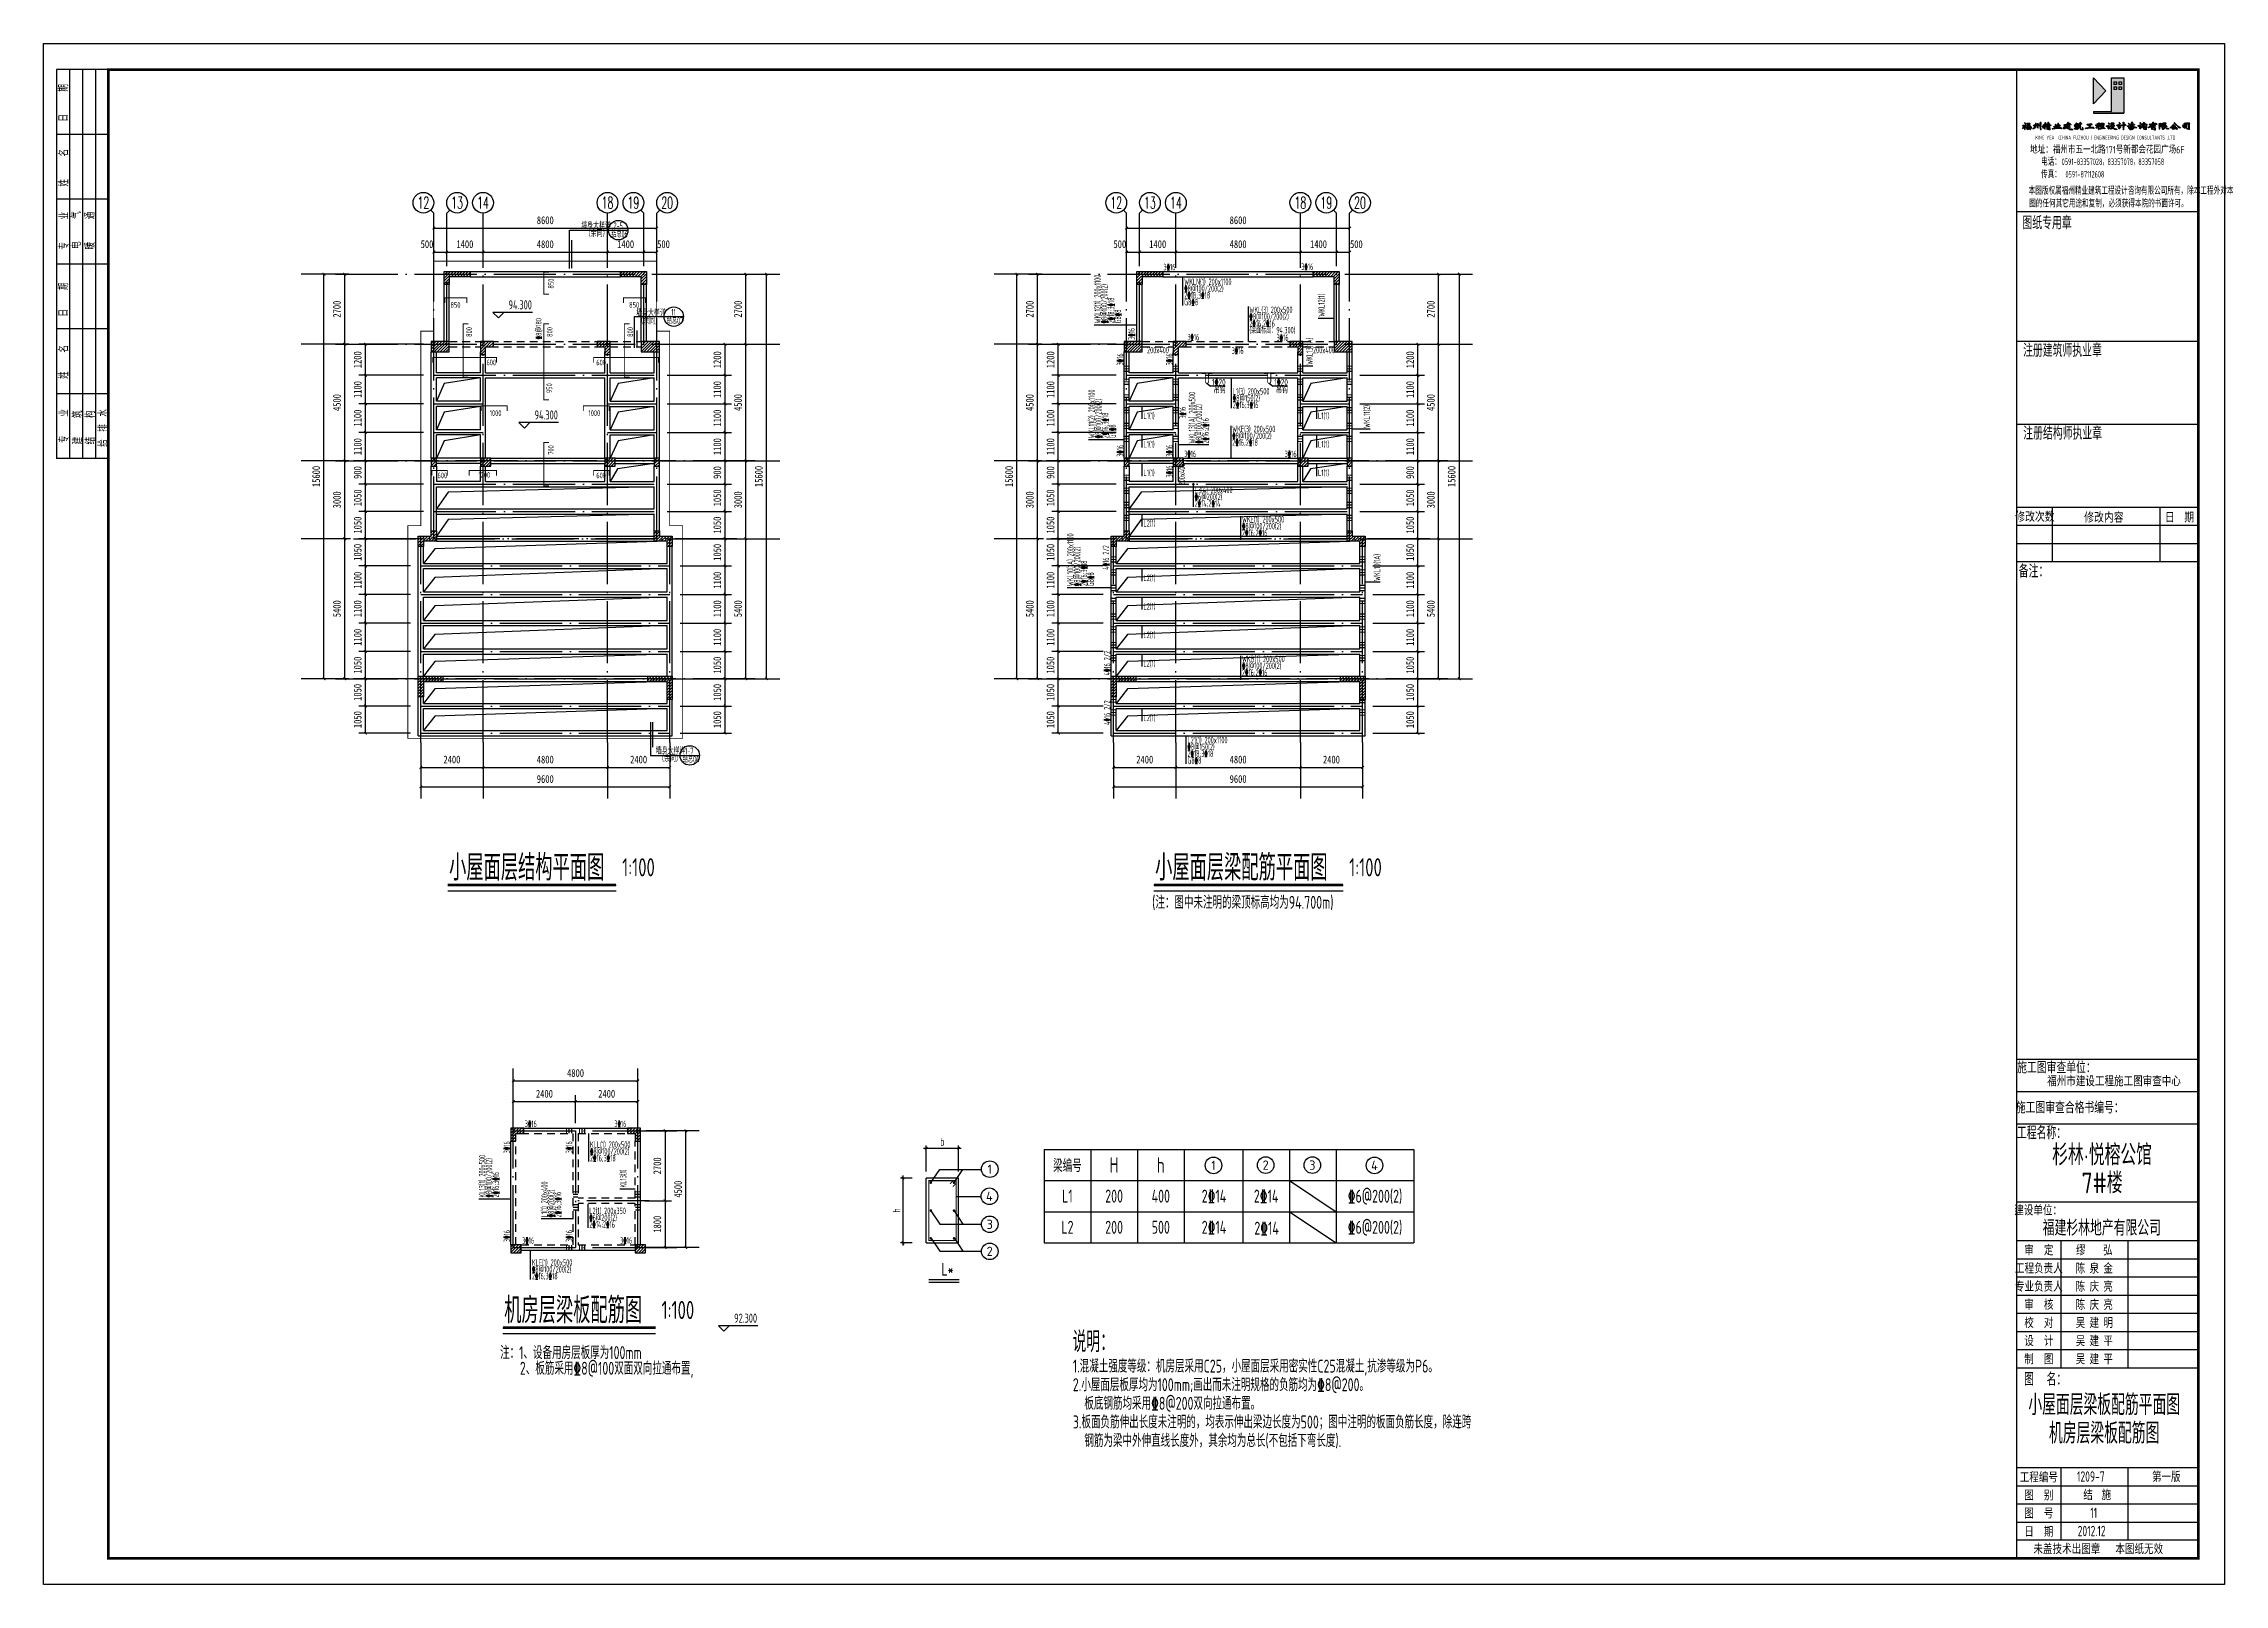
# Model space of a CAD drawing. Extents: x -144902 to 588294, y -160863 to 65494.
# Drawn here: x 100167 to 184267, y -159300 to -99900 of the extents above; entities that cross this region are included whole.
import ezdxf
from ezdxf.enums import TextEntityAlignment as Align

# ---------------------------------------------------------------- set-up
doc = ezdxf.new("R2010")
doc.units = 0
doc.header["$LTSCALE"] = 100
for name, pattern in [('3', [5, 3, -2]), ('ACAD_ISO04W100', [30.5, 24, -3, 0.5, -3]), ('CONTINOUS', [0])]:
    doc.linetypes.add(name, pattern=pattern)
doc.layers.get('0').update_dxf_attribs({"linetype": 'CONTINUOUS'})
doc.layers.get('Defpoints').update_dxf_attribs({"linetype": 'CONTINUOUS'})
for name, color, linetype in [('1508', 2, 'CONTINUOUS'), ('AXIS', 3, 'CONTINUOUS'), ('AXIS_TEXT', 7, 'CONTINUOUS'), ('BBAR', 1, 'CONTINUOUS'), ('BDIM', 3, 'CONTINUOUS'), ('BSET', 2, 'CONTINUOUS'), ('DOTE', 253, 'ACAD_ISO04W100'), ('DQ', 7, 'CONTINUOUS'), ('HATCH', 254, 'CONTINUOUS'), ('HIDE_BEAMDIMLOCAL', 7, 'CONTINUOUS'), ('HIDE_BEAMDIMMASS', 2, 'CONTINUOUS'), ('LAYER2', 7, 'CONTINUOUS'), ('PDIM', 3, 'CONTINUOUS'), ('PUB_DIM', 3, 'CONTINUOUS'), ('PUB_TITLE', 4, 'CONTINUOUS'), ('S_BEAMDIMLOCAL', 7, 'CONTINUOUS'), ('S_BEAMDIMMASS', 2, 'CONTINUOUS'), ('TAB', 7, 'CONTINUOUS'), ('TEXT', 7, 'CONTINUOUS'), ('tk', 7, 'CONTINUOUS'), ('tk图框', 7, 'CONTINUOUS'), ('x线脚', 6, 'CONTINUOUS'), ('梁', 4, 'CONTINUOUS'), ('梁虚线', 134, '3'), ('楼板负筋文字', 7, 'CONTINUOUS'), ('楼板负筋标注', 94, 'CONTINUOUS'), ('楼板负筋钢筋', 1, 'CONTINUOUS'), ('次梁箍筋', 1, 'CONTINUOUS'), ('砼墙', 3, 'CONTINUOUS'), ('索引', 7, 'CONTINUOUS'), ('附加箍筋', 1, 'CONTINUOUS'), ('零厚板', 7, 'CONTINUOUS')]:
    doc.layers.add(name, color=color, linetype=linetype)
doc.styles.add('_HZTXT', font='complex.shx', dxfattribs={"width": 0.7, "bigfont": 'tssdchn.shx'})
doc.styles.add('COMPLEX', font='COMPLEX')
doc.styles.add('DIM_FONT', font='SIMHEI.TTF', dxfattribs={"width": 0.8})
doc.styles.add('DX', font='tssdeng.shx', dxfattribs={"width": 0.7, "bigfont": 'tssdchn.shx'})
doc.styles.add('HZTXT', font='tssdeng.shx', dxfattribs={"width": 0.7, "bigfont": 'tssdchn.shx'})
doc.styles.add('HZTXT2', font='tssdeng.shx', dxfattribs={"width": 0.7, "bigfont": 'tssdchn.shx'})
doc.styles.get("Standard").update_dxf_attribs({"font": 'tssdeng.shx', "width": 0.7, "bigfont": 'tssdchn.shx'})
doc.styles.add('TK', font='tssdeng.shx', dxfattribs={"width": 0.7, "bigfont": 'tssdchn.shx'})
doc.styles.add('TSSD_Dimension', font='Tssdeng.shx', dxfattribs={"width": 0.7, "bigfont": 'tssdchn.shx'})
doc.styles.add('TSSD_Rein', font='Tssdeng.shx', dxfattribs={"width": 0.7, "bigfont": 'tssdchn.shx'})
doc.dimstyles.new('DIMN', dxfattribs={"dimtxt": 300, "dimasz": 100, "dimexe": 250, "dimexo": 300, "dimgap": 150, "dimtad": 1, "dimdec": 0, "dimzin": 0, "dimdsep": 46, "dimtxsty": 'DIM_FONT', "dimblk": 'ARCHTICK', "dimcen": 0.09, "dimclrt": 7, "dimazin": 2, "dimtfac": 1, "dimtdec": 0, "dimtix": 1, "dimtmove": 2, "dimatfit": 3, "dimfxl": 1, "dimtolj": 1, "dimtzin": 0, "dimarcsym": 0})
doc.dimstyles.new('TSSD_100_100', dxfattribs={"dimtxt": 300, "dimasz": 100, "dimexe": 100, "dimexo": 250, "dimgap": 100, "dimtad": 1, "dimdec": 0, "dimzin": 0, "dimdsep": 46, "dimtxsty": 'TSSD_Dimension', "dimblk": 'ARCHTICK', "dimcen": 0, "dimdle": 100, "dimclrt": 7, "dimadec": 0, "dimazin": 0, "dimtfac": 1, "dimtdec": 0, "dimtix": 1, "dimtmove": 2, "dimatfit": 3, "dimfxl": 1, "dimtolj": 1, "dimtzin": 0, "dimarcsym": 0})
pattern_1 = [(45, (-54903.99, -64780.32), (-56.1266, 56.1266), [])]
pattern_2 = [(45, (-165371.26, 161687.21), (-56.1266, 56.1266), [])]
pattern_3 = [(45, (-165371.26, 95348.545), (-56.1266, 56.1266), [])]

msp = doc.modelspace()

# ---------------------------------------------------------------- texts
at = {"layer": 'BSET', "color": 4, "width": 0.7}
msp.add_text('L*', height=500, dxfattribs=at).set_placement((134789.215, -147398.745))
at = {"layer": 'HIDE_BEAMDIMLOCAL', "width": 0.6}
for s, p in [('3%%13216', (142246.438, -111323.458)), ('3%%13216', (141804.86, -112306.187)), ('3%%13216', (143704.86, -112306.187)), ('3%%13216', (144216.224, -114359.666)), ('3%%13216', (141804.86, -115827.785)), ('3%%13216', (143704.86, -115827.785)), ('3%%13216', (143704.86, -116629.216)), ('200x400', (144185.264, -116931.635)), ('4%%13216 2/2', (141258.742, -120181.452)), ('4%%13216 2/2', (141304.86, -124257.004)), ('4%%13216 2/2', (141304.86, -126164.188)), ('3%%13216', (118154.305, -142681.046, 0)), ('3%%13216', (120554.305, -142681.046)), ('3%%13216', (118154.305, -146101.887, 0)), ('3%%13216', (120554.305, -146101.887))]:
    msp.add_text(s, height=250, rotation=90, dxfattribs=at).set_placement(p)
at = {"layer": 'HIDE_BEAMDIMMASS', "width": 0.6}
for s, p in [('WKL12(1) 200x1100', (140933.572, -110686.921)), ('%%1328@100/200(2)', (141196.072, -110686.921)), ('2%%13218;3%%13218', (141458.572, -110686.921)), ('WKL12(1) ', (149570.446, -110428.73)), ('G8%%1328', (141721.072, -110686.921)), ('WKL13(1A) ', (149108.237, -112281.927)), ('WKL11(2) 200x1100', (140707.886, -115115.629)), ('%%1328@100/200(2)', (140970.386, -115115.629)), ('2%%13216;3%%13218', (141232.886, -115115.629)), ('WKL13(1A) 200x500', (144578.696, -115319.507)), ('%%1328@100/200(2)', (144841.196, -115319.507)), ('WKL11(2) ', (151318.092, -114716.983)), ('G8%%1328', (141510.38, -115115.629)), ('2%%13216;2%%13216', (145103.696, -115319.507)), ('WKL10(1A) 200x1100', (139886.197, -120817.407)), ('%%1328@100/200(2)', (140148.697, -120817.407)), ('2%%13216;3%%13218', (140411.197, -120817.407)), ('WKL10(1A) ', (151714.393, -120615.724)), ('G8%%1328', (140673.697, -120817.407)), ('KL13(1) 200x500', (117203.375, -144385.12, 0)), ('%%1328@100/200(2)', (117465.875, -144385.12, 0)), ('2%%13216;3%%13216', (117728.375, -144385.12, 0)), ('KL13(1)  ', (122640.234, -143997.734, 0)), ('L1(1) 200x400', (119603.375, -145149.45, 0)), ('%%1328@200(2)', (119865.875, -145149.45, 0)), ('2%%13216;3%%13216', (120128.375, -145149.45, 0))]:
    msp.add_text(s, height=250, rotation=90, dxfattribs=at).set_placement(p)
at = {"layer": 'PUB_DIM', "width": 0.7}
for s, p in [('94.300', (118546.832, -109968.273)), ('94.300', (119548.651, -114214.924)), ('92.300', (127238.741, -149036.241, 0))]:
    msp.add_text(s, height=350, rotation=0.00000001, dxfattribs=at).set_placement(p, align=Align.MIDDLE)
at = {"layer": 'PUB_TITLE', "linetype": 'ByBlock', "width": 0.7}
msp.add_text('11', height=400, dxfattribs=at).set_placement((179094.382, -156742.324))
at = {"layer": 'S_BEAMDIMLOCAL', "width": 0.6}
for s, p in [('3%%13216', (143351.489, -108639.794)), ('3%%13216', (148669.313, -108625.205)), ('200x400', (142718.972, -111839.388)), ('3%%13216', (144272.551, -111339.783)), ('3%%13216', (145982.108, -111861.453)), ('3%%13216', (147714.815, -111362.465)), ('200x400', (149120.202, -111839.388)), ('3%%13216', (144151.489, -115839.784)), ('3%%13216', (148025.039, -115839.784)), ('3%%13216', (118721.996, -141667, 0)), ('3%%13216', (122177.557, -141667, 0)), ('3%%13216', (118621.996, -146167, 0)), ('3%%13216', (122401.446, -146167, 0))]:
    msp.add_text(s, height=250, dxfattribs=at).set_placement(p)
at = {"layer": 'S_BEAMDIMMASS', "width": 0.6}
for s, p in [('WKLN(1) 200x1100', (144153.088, -109202.972)), ('%%1328@100/200(2)', (144153.088, -109465.472)), ('2%%13218;3%%13218', (144153.088, -109727.972)), ('G8%%1328', (144153.088, -109990.472)), ('WKL(3) 200x500', (146666.572, -110285.83)), ('2%%13216;2%%13216', (146666.572, -110810.83)), ('(梁面标高：94.300)', (146666.572, -111073.33)), ('%%1328@100/200(2)', (146666.572, -110548.33)), ('L1(3) 200x500', (146027.642, -113429.209)), ('%%1328@150(2)', (146027.642, -113691.709)), ('L1(1)', (142584.854, -114369.56)), ('2%%13216;3%%13216', (146027.642, -113954.209)), ('L1(1)', (149312.331, -114369.56, 0)), ('L1(1)', (142584.854, -115469.56)), ('WKF(3) 200x500', (146003.356, -114879.624)), ('2%%13216;2%%13218', (146003.356, -115404.624)), ('%%1328@100/200(2)', (146003.356, -115142.124)), ('L1(1)', (149312.331, -115469.56, 0)), ('L1(1)', (142584.854, -116569.555, 0)), ('L1(1)', (149312.331, -116569.555, 0)), ('2%%13214;2%%13214', (144558.417, -117756.88)), ('L3(4) 200x400', (144558.417, -117231.88)), ('%%1326@200(2)', (144558.417, -117494.38)), ('L2(1)', (142584.854, -118519.56, 0)), ('WKE(1) 200x500', (146379.99, -118363.72)), ('%%1328@100/200(2)', (146379.99, -118626.22)), ('2%%13216;2%%13216', (146379.99, -118888.72)), ('L2(1)', (142584.854, -120619.56, 0)), ('L2(1)', (142584.854, -121719.56, 0)), ('L2(1)', (142584.854, -122819.56, 0)), ('WKB(1) 200x500', (146379.99, -123746.072)), ('L2(1)', (142584.854, -123919.56, 0)), ('2%%13216;2%%13216', (146379.99, -124271.072)), ('%%1328@100/200(2)', (146379.99, -124008.572)), ('L2(1)', (142584.854, -126019.554, 0)), ('L21(1) 200x1100', (144279.465, -126873.486)), ('%%1328@150(2)', (144279.465, -127135.986)), ('2%%13218;3%%13218', (144279.465, -127398.486)), ('G8%%1328', (144279.465, -127660.986)), ('2%%13216;3%%13218', (121237.419, -142993.483, 0)), ('KLL(1) 200x500', (121237.419, -142468.483, 0)), ('%%1328@100/200(2)', (121237.419, -142730.983, 0)), ('2%%13214;2%%13216', (121211.194, -145549.775, 0)), ('L2(1) 200x350', (121211.194, -145024.775, 0)), ('%%1326@200(2)', (121211.194, -145287.275, 0)), ('KLF(1) 200x500', (118997.055, -147016.453, 0)), ('%%1328@100/200(2)', (118997.055, -147278.953, 0)), ('2%%13216;3%%13218', (118997.055, -147541.453, 0))]:
    msp.add_text(s, height=250, dxfattribs=at).set_placement(p)
at = {"layer": 'TEXT', "style": 'TSSD_Rein', "width": 0.7}
for s, p in [('1%%13220', (145223.847, -113078.254, 0)), ('吊钩', (145292.866, -113382.465, 0)), ('1%%13220', (147624.615, -113078.254, 0)), ('吊钩', (147693.634, -113382.465, 0))]:
    msp.add_text(s, height=250, dxfattribs=at).set_placement(p)
at = {"layer": 'TEXT', "width": 0.7}
for s, height, p in [('小屋面层结构平面图', 1000, (115803.435, -132164.322, -1140.819)), ('小屋面层梁配筋平面图', 1000, (143032.003, -132164.322, -1140.819)), ('1:100', 700, (122477.002, -132004.814)), ('1:100', 700, (150513.836, -132004.814)), ('(注：图中未注明的梁顶标高均为94.700m)', 500, (142915.502, -133256.061)), ('机房层梁板配筋图', 1000, (117929.323, -149232.357, -1140.819)), ('1:100', 700, (123996.067, -149072.849, 0)), ('说明：', 800, (139847.514, -150346.956)), ('注：1、设备用房层板厚为100mm ', 500, (117769.799, -150615.343, 0)), ('2、板筋采用%%1328@100双面双向拉通布置,', 500, (118533.412, -151219.633, 0)), ('1.混凝土强度等级：机房层采用C25，小屋面层采用密实性C25混凝土,抗渗等级为P6。', 500, (139857.374, -151134.778)), ('2.小屋面层板厚均为100mm;画出而未注明规格的负筋均为%%1328@200。', 500, (139857.374, -151852.719)), ('板底钢筋均采用%%1328@200双向拉通布置。', 500, (140303.43, -152570.66)), ('3.板面负筋伸出长度未注明的，均表示伸出梁边长度为500；图中注明的板面负筋长度，除连跨', 500, (139857.374, -153288.602)), ('钢筋为梁中外伸直线长度外，其余均为总长(不包括下弯长度).', 500, (140303.43, -154006.543, -690.819))]:
    msp.add_text(s, height=height, dxfattribs=at).set_placement(p)
for s, height, p in [('梁编号', 500, (139649.817, -143131.902)), ('H', 600, (141449.817, -143131.902)), ('h', 600, (143249.817, -143131.902))]:
    msp.add_text(s, height=height, dxfattribs=at).set_placement(p, align=Align.MIDDLE)
at = {"layer": 'TEXT', "color": 210, "width": 0.7}
for s, p in [('L1', (139649.817, -144331.902)), ('200', (141449.817, -144331.902)), ('400', (143249.817, -144331.902)), ('2%%13214', (145301.924, -144331.902)), ('2%%13214', (147311.572, -144331.902)), ('%%1326@200(2)', (151511.572, -144331.902)), ('L2', (139649.817, -145531.902)), ('200', (141449.817, -145531.902)), ('500', (143249.817, -145531.902)), ('2%%13214', (145301.924, -145531.902)), ('2%%13214', (147331.32, -145567.251)), ('%%1326@200(2)', (151511.572, -145531.902))]:
    msp.add_text(s, height=500, dxfattribs=at).set_placement(p, align=Align.MIDDLE)
at = {"layer": 'TEXT', "width": 0.7}
for s, p in [('小屋面层梁板配筋平面图', (176705.937, -153015.014)), ('机房层梁板配筋图', (177502.611, -154111.359))]:
    msp.add_text(s, height=800, dxfattribs=at).set_placement(p, align=Align.BOTTOM_LEFT)
at = {"layer": '楼板负筋文字', "width": 0.7}
msp.add_text('%%1328@180', height=220, rotation=90, dxfattribs=at).set_placement((119367.333, -111301.553))
at = {"layer": '楼板负筋标注', "width": 0.7}
for s, p in [('850', (119842.7, -109346.836)), ('800', (116685.111, -111206.754)), ('800', (119792.48, -111206.754)), ('800', (122901.568, -111206.754)), ('950', (119778.734, -113376.661)), ('700', (119842.698, -115752.485))]:
    msp.add_text(s, height=220, rotation=90, dxfattribs=at).set_placement(p)
for s, p in [('850', (115857.4, -110085.237)), ('850', (122747.4, -110085.237)), ('600', (117243.971, -112300.892)), ('600', (121480.185, -112300.892)), ('1000', (117368.376, -114255.226)), ('1000', (121176.312, -114255.226)), ('600', (115358.553, -116656.257)), ('1200', (116931.272, -116637.127)), ('600', (121480.185, -116656.257))]:
    msp.add_text(s, height=220, dxfattribs=at).set_placement(p)
at = {"layer": '索引', "color": 6, "ltscale": 5}
for s, width, p in [('墙身大样详', 0.7, (120903.093, -107048.825, 0.088)), ('2-5', 0.6, (122143.731, -107040.689, 0.088)), ('（余同）', 0.7, (121037.727, -107346.823, 0.088)), ('结总06', 0.6, (122062.252, -107365.801, 0.088)), ('墙身大样详', 0.7, (123021.414, -110409.927, 0.088)), ('11', 0.6, (124371.787, -110379.406, 0.088)), ('（余同）', 0.7, (123068.552, -110716.544, 0.088)), ('结总07', 0.6, (124202.845, -110700.551, 0.088)), ('墙身大样详', 0.7, (123777.536, -127293.796, 0.088)), ('（余同）', 0.7, (123868.452, -127591.801, 0.088)), ('结总06', 0.6, (124819.401, -127615.628, 0.088)), ('1-7', 0.6, (124900.88, -127290.516, 0.088))]:
    msp.add_text(s, height=250, dxfattribs=dict(at, width=width)).set_placement(p)

# ---------------------------------------------------------------- blocks, each defined once
blk = doc.blocks.new('A$C00BC0004')
at = {"layer": 'tk图框'}
h = blk.add_hatch(color=2, dxfattribs=at)
h.paths.add_polyline_path([(-3355, -1611), (-4050, -1611), (-4051, -1676), (-3355, -1676), (-2875, -1676), (-2875, -314), (-3355, -314)])
h.paths.add_polyline_path([(-3263, -769), (-3263, -669), (-3163, -669), (-3163, -769)], flags=16)
h.paths.add_polyline_path([(-3068, -769), (-3068, -669), (-2968, -669), (-2968, -769)], flags=16)
h.paths.add_polyline_path([(-3263, -573), (-3263, -473), (-3163, -473), (-3163, -573)], flags=16)
h.paths.add_polyline_path([(-3068, -573), (-3068, -473), (-2968, -473), (-2968, -573)], flags=16)
h.paths.add_polyline_path([(-3576, -817), (-4051, -319), (-4050, -1315)])
at = {"layer": 'DQ', "color": 2}
for p, q in [((-6796, -2267), (-6774, -2245)), ((-6794, -2269), (-6657, -2133)), ((-6791, -2271), (-6652, -2133)), ((-6787, -2272), (-6648, -2133)), ((-6783, -2160), (-6773, -2150)), ((-6783, -2156), (-6778, -2151)), ((-6782, -2272), (-6645, -2135)), ((-6782, -2164), (-6769, -2150)), ((-6781, -2167), (-6764, -2150)), ((-6780, -2171), (-6759, -2150)), ((-6779, -2174), (-6754, -2149)), ((-6778, -2178), (-6749, -2149)), ((-6777, -2181), (-6744, -2148)), ((-6775, -2184), (-6739, -2148)), ((-6774, -2187), (-6734, -2147)), ((-6774, -2267), (-6677, -2171)), ((-6772, -2189), (-6729, -2146)), ((-6768, -2190), (-6723, -2145)), ((-6761, -2187), (-6718, -2145)), ((-6760, -2258), (-6676, -2174)), ((-6753, -2184), (-6713, -2144)), ((-6747, -2182), (-6707, -2142)), ((-6745, -2248), (-6673, -2176)), ((-6743, -2214), (-6662, -2133)), ((-6742, -2181), (-6701, -2141)), ((-6736, -2181), (-6695, -2140)), ((-6732, -2181), (-6689, -2138)), ((-6729, -2196), (-6667, -2134)), ((-6727, -2181), (-6683, -2136)), ((-6727, -2235), (-6670, -2177)), ((-6724, -2182), (-6677, -2135)), ((-6723, -2185), (-6672, -2134)), ((-6714, -2226), (-6667, -2179)), ((-6713, -2229), (-6665, -2181)), ((-6713, -2305), (-6686, -2279)), ((-6712, -2232), (-6662, -2183)), ((-6712, -2309), (-6686, -2283)), ((-6711, -2236), (-6683, -2209)), ((-6711, -2240), (-6684, -2213)), ((-6711, -2276), (-6686, -2252)), ((-6711, -2281), (-6687, -2257)), ((-6711, -2286), (-6687, -2261)), ((-6711, -2290), (-6687, -2266)), ((-6711, -2295), (-6687, -2271)), ((-6711, -2300), (-6687, -2275)), ((-6710, -2244), (-6684, -2218)), ((-6710, -2249), (-6684, -2223)), ((-6710, -2253), (-6685, -2228)), ((-6710, -2257), (-6685, -2233)), ((-6710, -2262), (-6685, -2237)), ((-6710, -2267), (-6686, -2242)), ((-6710, -2271), (-6686, -2247)), ((-6710, -2312), (-6685, -2287)), ((-6707, -2313), (-6685, -2291)), ((-6702, -2065), (-6681, -2044)), ((-6702, -2070), (-6678, -2046)), ((-6702, -2074), (-6677, -2049)), ((-6702, -2313), (-6685, -2295)), ((-6701, -2060), (-6684, -2043)), ((-6701, -2078), (-6675, -2053)), ((-6700, -2082), (-6674, -2055)), ((-6699, -2085), (-6672, -2058)), ((-6698, -2052), (-6690, -2045)), ((-6698, -2088), (-6670, -2060)), ((-6696, -2311), (-6685, -2300)), ((-6695, -2090), (-6668, -2063)), ((-6692, -2092), (-6665, -2065)), ((-6689, -2093), (-6663, -2067)), ((-6685, -2093), (-6661, -2069)), ((-6681, -2094), (-6658, -2071)), ((-6679, -2204), (-6659, -2185)), ((-6678, -2095), (-6656, -2074)), ((-6674, -2096), (-6654, -2076)), ((-6674, -2204), (-6657, -2187)), ((-6670, -2096), (-6653, -2079)), ((-6670, -2204), (-6655, -2190)), ((-6666, -2097), (-6652, -2083)), ((-6665, -2204), (-6655, -2194)), ((-6664, -2158), (-6644, -2138)), ((-6661, -2097), (-6651, -2087)), ((-6657, -2155), (-6644, -2142)), ((-6650, -2153), (-6644, -2147)), ((-6647, -2226), (-6634, -2213)), ((-6647, -2230), (-6629, -2213)), ((-6646, -2234), (-6624, -2212)), ((-6646, -2221), (-6640, -2215)), ((-6645, -2238), (-6618, -2211)), ((-6644, -2241), (-6612, -2209)), ((-6643, -2245), (-6607, -2208)), ((-6642, -2248), (-6601, -2207)), ((-6641, -2251), (-6595, -2205)), ((-6639, -2254), (-6588, -2204)), ((-6638, -2257), (-6616, -2236)), ((-6636, -2260), (-6616, -2240)), ((-6635, -2263), (-6616, -2244)), ((-6633, -2266), (-6615, -2248)), ((-6632, -2269), (-6614, -2252)), ((-6630, -2272), (-6613, -2255)), ((-6628, -2275), (-6612, -2258)), ((-6626, -2277), (-6611, -2262)), ((-6625, -2280), (-6609, -2265)), ((-6623, -2283), (-6608, -2268)), ((-6621, -2285), (-6607, -2271)), ((-6619, -2144), (-6601, -2126)), ((-6619, -2140), (-6606, -2127)), ((-6619, -2288), (-6605, -2274)), ((-6618, -2147), (-6595, -2125)), ((-6617, -2290), (-6604, -2277)), ((-6616, -2151), (-6590, -2124)), ((-6615, -2077), (-6610, -2072)), ((-6615, -2082), (-6605, -2072)), ((-6615, -2086), (-6601, -2072)), ((-6615, -2154), (-6584, -2123)), ((-6615, -2293), (-6602, -2280)), ((-6614, -2090), (-6597, -2072)), ((-6614, -2157), (-6578, -2121)), ((-6613, -2094), (-6592, -2072)), ((-6613, -2295), (-6599, -2282)), ((-6612, -2097), (-6588, -2072)), ((-6612, -2160), (-6572, -2120)), ((-6611, -2100), (-6583, -2072)), ((-6611, -2163), (-6567, -2119)), ((-6610, -2103), (-6578, -2072)), ((-6610, -2297), (-6595, -2282)), ((-6609, -2166), (-6561, -2118)), ((-6608, -2106), (-6574, -2072)), ((-6608, -2299), (-6590, -2281)), ((-6607, -2168), (-6556, -2117)), ((-6606, -2109), (-6569, -2072)), ((-6606, -2302), (-6585, -2281)), ((-6605, -2171), (-6582, -2148)), ((-6605, -2225), (-6582, -2202)), ((-6604, -2174), (-6583, -2153)), ((-6603, -2110), (-6564, -2071)), ((-6603, -2304), (-6579, -2279)), ((-6602, -2176), (-6582, -2156)), ((-6601, -2305), (-6522, -2226)), ((-6601, -2248), (-6591, -2237)), ((-6600, -2179), (-6579, -2158)), ((-6600, -2242), (-6599, -2241)), ((-6599, -2250), (-6585, -2236)), ((-6598, -2222), (-6576, -2200)), ((-6597, -2181), (-6575, -2159)), ((-6597, -2306), (-6517, -2227)), ((-6597, -2253), (-6581, -2236)), ((-6596, -2108), (-6559, -2071)), ((-6595, -2183), (-6571, -2159)), ((-6595, -2255), (-6576, -2236)), ((-6593, -2186), (-6566, -2159)), ((-6593, -2257), (-6528, -2192)), ((-6591, -2107), (-6554, -2070)), ((-6591, -2220), (-6570, -2199)), ((-6590, -2187), (-6561, -2158)), ((-6590, -2259), (-6523, -2192)), ((-6590, -2304), (-6513, -2227)), ((-6588, -2261), (-6518, -2191)), ((-6587, -2189), (-6556, -2157)), ((-6586, -2107), (-6549, -2070)), ((-6585, -2263), (-6513, -2191)), ((-6585, -2218), (-6565, -2198)), ((-6583, -2189), (-6550, -2156)), ((-6583, -2301), (-6509, -2228)), ((-6582, -2264), (-6509, -2191)), ((-6581, -2106), (-6544, -2069)), ((-6580, -2217), (-6559, -2196)), ((-6578, -2189), (-6544, -2154)), ((-6577, -2106), (-6539, -2069)), ((-6577, -2143), (-6551, -2116)), ((-6577, -2264), (-6530, -2217)), ((-6577, -2300), (-6506, -2229)), ((-6575, -2217), (-6553, -2195)), ((-6574, -2274), (-6526, -2226)), ((-6573, -2265), (-6531, -2222)), ((-6573, -2269), (-6529, -2225)), ((-6572, -2106), (-6534, -2068)), ((-6572, -2187), (-6535, -2150)), ((-6572, -2219), (-6548, -2194)), ((-6571, -2141), (-6546, -2116)), ((-6571, -2222), (-6543, -2194)), ((-6571, -2299), (-6534, -2261)), ((-6570, -2230), (-6532, -2192)), ((-6570, -2226), (-6537, -2193)), ((-6567, -2106), (-6529, -2068)), ((-6566, -2185), (-6500, -2120)), ((-6566, -2298), (-6534, -2266)), ((-6564, -2138), (-6541, -2115)), ((-6563, -2106), (-6524, -2067)), ((-6560, -2184), (-6497, -2121)), ((-6560, -2297), (-6533, -2270)), ((-6558, -2106), (-6519, -2066)), ((-6556, -2135), (-6536, -2115)), ((-6555, -2296), (-6531, -2272)), ((-6554, -2106), (-6514, -2066)), ((-6554, -2183), (-6494, -2123)), ((-6550, -2295), (-6528, -2273)), ((-6549, -2182), (-6492, -2125)), ((-6548, -2105), (-6509, -2065)), ((-6548, -2132), (-6531, -2115)), ((-6544, -2294), (-6524, -2274)), ((-6543, -2104), (-6504, -2065)), ((-6543, -2181), (-6489, -2126)), ((-6542, -2131), (-6527, -2115)), ((-6539, -2293), (-6521, -2275)), ((-6538, -2131), (-6522, -2115)), ((-6538, -2180), (-6486, -2128)), ((-6536, -2102), (-6499, -2064)), ((-6535, -2132), (-6518, -2115)), ((-6534, -2180), (-6483, -2130)), ((-6534, -2293), (-6518, -2277)), ((-6531, -2133), (-6514, -2116)), ((-6530, -2100), (-6494, -2064)), ((-6530, -2293), (-6518, -2281)), ((-6529, -2135), (-6511, -2117)), ((-6529, -2144), (-6504, -2119)), ((-6529, -2180), (-6481, -2132)), ((-6528, -2139), (-6507, -2118)), ((-6527, -2254), (-6503, -2230)), ((-6526, -2294), (-6517, -2285)), ((-6525, -2180), (-6479, -2135)), ((-6523, -2098), (-6490, -2065)), ((-6523, -2296), (-6515, -2287)), ((-6521, -2252), (-6501, -2233)), ((-6521, -2298), (-6512, -2289)), ((-6520, -2180), (-6512, -2171)), ((-6520, -2207), (-6505, -2192)), ((-6518, -2300), (-6508, -2289)), ((-6517, -2096), (-6487, -2067)), ((-6516, -2302), (-6504, -2289)), ((-6515, -2206), (-6500, -2192)), ((-6514, -2251), (-6500, -2237)), ((-6513, -2303), (-6436, -2226)), ((-6511, -2305), (-6439, -2234)), ((-6510, -2094), (-6485, -2069)), ((-6510, -2206), (-6496, -2192)), ((-6508, -2307), (-6442, -2241)), ((-6507, -2248), (-6501, -2242)), ((-6506, -2206), (-6492, -2192)), ((-6505, -2308), (-6445, -2248)), ((-6503, -2091), (-6484, -2072)), ((-6502, -2207), (-6488, -2193)), ((-6502, -2310), (-6448, -2256)), ((-6499, -2311), (-6452, -2264)), ((-6498, -2207), (-6484, -2193)), ((-6496, -2089), (-6484, -2077)), ((-6496, -2313), (-6456, -2273)), ((-6495, -2281), (-6434, -2220)), ((-6494, -2208), (-6480, -2194)), ((-6493, -2314), (-6461, -2283)), ((-6491, -2209), (-6476, -2194)), ((-6490, -2271), (-6432, -2213)), ((-6489, -2315), (-6473, -2299)), ((-6488, -2085), (-6485, -2082)), ((-6488, -2211), (-6472, -2195)), ((-6487, -2264), (-6433, -2209)), ((-6485, -2213), (-6469, -2196)), ((-6485, -2257), (-6435, -2207)), ((-6485, -2315), (-6481, -2312)), ((-6483, -2215), (-6465, -2197)), ((-6483, -2250), (-6438, -2206)), ((-6481, -2217), (-6461, -2198)), ((-6481, -2244), (-6441, -2204)), ((-6480, -2221), (-6458, -2199)), ((-6480, -2239), (-6444, -2203)), ((-6479, -2224), (-6454, -2200)), ((-6479, -2229), (-6451, -2201)), ((-6479, -2234), (-6448, -2202)), ((-6396, -2276), (-6392, -2272)), ((-6394, -2278), (-6383, -2267)), ((-6390, -2279), (-6366, -2255)), ((-6386, -2280), (-6353, -2247)), ((-6382, -2280), (-6341, -2238)), ((-6377, -2279), (-6262, -2165)), ((-6372, -2279), (-6264, -2171)), ((-6369, -2164), (-6358, -2153)), ((-6368, -2167), (-6348, -2147)), ((-6367, -2278), (-6268, -2179)), ((-6365, -2169), (-6338, -2142)), ((-6363, -2171), (-6330, -2138)), ((-6361, -2277), (-6273, -2189)), ((-6360, -2173), (-6322, -2134)), ((-6358, -2175), (-6316, -2133)), ((-6355, -2176), (-6312, -2133)), ((-6355, -2275), (-6281, -2201)), ((-6352, -2178), (-6309, -2135)), ((-6349, -2180), (-6308, -2138)), ((-6348, -2273), (-6291, -2216)), ((-6346, -2181), (-6308, -2143)), ((-6343, -2182), (-6312, -2152)), ((-6341, -2270), (-6296, -2226)), ((-6339, -2183), (-6319, -2163)), ((-6333, -2182), (-6321, -2170)), ((-6333, -2267), (-6299, -2233)), ((-6326, -2224), (-6237, -2135)), ((-6325, -2263), (-6300, -2239)), ((-6316, -2259), (-6301, -2243)), ((-6308, -2202), (-6243, -2136)), ((-6306, -2254), (-6301, -2249)), ((-6300, -2189), (-6248, -2137)), ((-6294, -2179), (-6252, -2137)), ((-6291, -2171), (-6256, -2136)), ((-6289, -2165), (-6257, -2133)), ((-6288, -2159), (-6258, -2129)), ((-6287, -2117), (-6257, -2087)), ((-6287, -2122), (-6257, -2092)), ((-6287, -2126), (-6257, -2097)), ((-6287, -2131), (-6257, -2101)), ((-6287, -2135), (-6257, -2106)), ((-6287, -2140), (-6257, -2110)), ((-6287, -2145), (-6257, -2115)), ((-6287, -2149), (-6257, -2119)), ((-6287, -2154), (-6258, -2124)), ((-6286, -2076), (-6271, -2061)), ((-6286, -2080), (-6266, -2061)), ((-6286, -2085), (-6262, -2061)), ((-6286, -2090), (-6258, -2061)), ((-6286, -2094), (-6254, -2062)), ((-6286, -2099), (-6251, -2063)), ((-6286, -2103), (-6247, -2064)), ((-6286, -2108), (-6254, -2076)), ((-6286, -2112), (-6256, -2082)), ((-6285, -2071), (-6275, -2061)), ((-6284, -2065), (-6281, -2063)), ((-6256, -2158), (-6230, -2132)), ((-6252, -2159), (-6222, -2129)), ((-6250, -2071), (-6245, -2066)), ((-6248, -2160), (-6213, -2124)), ((-6245, -2161), (-6164, -2080)), ((-6241, -2162), (-6165, -2085)), ((-6238, -2163), (-6172, -2097)), ((-6235, -2165), (-6174, -2103)), ((-6232, -2166), (-6175, -2109)), ((-6229, -2168), (-6177, -2115)), ((-6225, -2168), (-6177, -2120)), ((-6216, -2163), (-6178, -2125)), ((-6212, -2253), (-6180, -2222)), ((-6211, -2163), (-6178, -2130)), ((-6211, -2167), (-6179, -2135)), ((-6211, -2172), (-6179, -2140)), ((-6211, -2176), (-6179, -2144)), ((-6211, -2181), (-6179, -2149)), ((-6211, -2186), (-6179, -2154)), ((-6211, -2190), (-6180, -2158)), ((-6211, -2194), (-6180, -2163)), ((-6211, -2199), (-6180, -2168)), ((-6211, -2248), (-6180, -2217)), ((-6211, -2257), (-6180, -2226)), ((-6210, -2203), (-6180, -2172)), ((-6210, -2207), (-6180, -2177)), ((-6210, -2211), (-6180, -2181)), ((-6210, -2238), (-6180, -2208)), ((-6210, -2243), (-6180, -2213)), ((-6209, -2215), (-6180, -2186)), ((-6209, -2219), (-6180, -2190)), ((-6209, -2224), (-6180, -2195)), ((-6209, -2228), (-6180, -2199)), ((-6209, -2233), (-6180, -2204)), ((-6209, -2260), (-6180, -2230)), ((-6206, -2261), (-6180, -2235)), ((-6204, -2111), (-6170, -2077)), ((-6204, -2116), (-6167, -2078)), ((-6203, -2105), (-6173, -2076)), ((-6203, -2262), (-6180, -2239)), ((-6202, -2095), (-6180, -2074)), ((-6202, -2100), (-6177, -2075)), ((-6201, -2090), (-6184, -2073)), ((-6200, -2080), (-6192, -2072)), ((-6200, -2085), (-6188, -2072)), ((-6199, -2263), (-6179, -2243)), ((-6195, -2264), (-6179, -2247)), ((-6191, -2264), (-6178, -2251)), ((-6187, -2264), (-6177, -2255)), ((-6183, -2265), (-6176, -2258)), ((-6166, -2145), (-6158, -2137)), ((-6166, -2140), (-6164, -2138)), ((-6164, -2147), (-6153, -2137)), ((-6162, -2150), (-6148, -2136)), ((-6159, -2151), (-6142, -2134)), ((-6157, -2153), (-6135, -2132)), ((-6154, -2155), (-6127, -2129)), ((-6152, -2158), (-6072, -2077)), ((-6150, -2160), (-6072, -2082)), ((-6148, -2162), (-6072, -2087)), ((-6146, -2165), (-6073, -2092)), ((-6144, -2167), (-6074, -2097)), ((-6141, -2169), (-6074, -2102)), ((-6138, -2170), (-6075, -2107)), ((-6131, -2168), (-6076, -2113)), ((-6118, -2160), (-6076, -2118)), ((-6116, -2117), (-6071, -2073)), ((-6115, -2111), (-6071, -2068)), ((-6115, -2161), (-6077, -2123)), ((-6114, -2097), (-6071, -2054)), ((-6114, -2102), (-6071, -2059)), ((-6114, -2107), (-6071, -2063)), ((-6114, -2165), (-6077, -2127)), ((-6114, -2169), (-6077, -2132)), ((-6113, -2087), (-6070, -2044)), ((-6113, -2092), (-6071, -2049)), ((-6113, -2173), (-6077, -2136)), ((-6113, -2177), (-6077, -2141)), ((-6112, -2077), (-6066, -2032)), ((-6112, -2082), (-6066, -2036)), ((-6112, -2181), (-6077, -2145)), ((-6112, -2185), (-6077, -2150)), ((-6111, -2072), (-6069, -2030)), ((-6111, -2189), (-6077, -2154)), ((-6110, -2061), (-6076, -2028)), ((-6110, -2066), (-6072, -2028)), ((-6110, -2192), (-6077, -2159)), ((-6110, -2196), (-6077, -2163)), ((-6110, -2308), (-6107, -2306)), ((-6109, -2051), (-6083, -2026)), ((-6109, -2056), (-6079, -2027)), ((-6109, -2200), (-6076, -2167)), ((-6108, -2041), (-6091, -2025)), ((-6108, -2046), (-6087, -2025)), ((-6108, -2204), (-6076, -2172)), ((-6108, -2208), (-6076, -2176)), ((-6108, -2311), (-6071, -2274)), ((-6107, -2032), (-6099, -2024)), ((-6107, -2037), (-6095, -2024)), ((-6107, -2027), (-6104, -2025)), ((-6107, -2212), (-6076, -2180)), ((-6106, -2215), (-6076, -2185)), ((-6106, -2219), (-6076, -2189)), ((-6105, -2223), (-6075, -2193)), ((-6105, -2312), (-6070, -2278)), ((-6104, -2227), (-6075, -2198)), ((-6104, -2231), (-6075, -2202)), ((-6103, -2234), (-6075, -2206)), ((-6103, -2238), (-6075, -2210)), ((-6102, -2242), (-6074, -2215)), ((-6102, -2247), (-6074, -2219)), ((-6102, -2301), (-6071, -2270)), ((-6101, -2251), (-6074, -2223)), ((-6101, -2255), (-6074, -2227)), ((-6101, -2259), (-6073, -2232)), ((-6101, -2263), (-6073, -2236)), ((-6101, -2314), (-6070, -2282)), ((-6100, -2268), (-6073, -2240)), ((-6100, -2272), (-6073, -2244)), ((-6100, -2276), (-6072, -2249)), ((-6100, -2281), (-6072, -2253)), ((-6100, -2285), (-6072, -2257)), ((-6100, -2290), (-6071, -2261)), ((-6100, -2295), (-6071, -2265)), ((-6098, -2315), (-6070, -2286)), ((-6095, -2316), (-6069, -2290)), ((-6091, -2317), (-6069, -2294)), ((-6088, -2318), (-6068, -2298)), ((-6084, -2319), (-6067, -2302)), ((-6081, -2320), (-6067, -2306)), ((-6077, -2320), (-6066, -2310)), ((-6072, -2320), (-6066, -2314)), ((-6030, -2183), (-6024, -2178)), ((-6028, -2186), (-6018, -2177)), ((-6026, -2189), (-6012, -2175)), ((-6025, -2192), (-6006, -2173)), ((-6023, -2194), (-6000, -2171)), ((-6021, -2197), (-5994, -2170)), ((-6018, -2199), (-5988, -2169)), ((-6017, -2256), (-6004, -2243)), ((-6015, -2201), (-5982, -2168)), ((-6014, -2258), (-5982, -2225)), ((-6011, -2259), (-5845, -2093)), ((-6010, -2200), (-5976, -2166)), ((-6007, -2259), (-5841, -2094)), ((-6003, -2197), (-5970, -2164)), ((-6002, -2259), (-5836, -2093)), ((-5997, -2259), (-5875, -2137)), ((-5996, -2194), (-5963, -2162)), ((-5991, -2136), (-5985, -2130)), ((-5990, -2256), (-5874, -2140)), ((-5989, -2138), (-5978, -2127)), ((-5989, -2193), (-5956, -2159)), ((-5986, -2140), (-5971, -2125)), ((-5984, -2142), (-5965, -2123)), ((-5983, -2191), (-5948, -2156)), ((-5981, -2144), (-5958, -2121)), ((-5978, -2145), (-5952, -2119)), ((-5977, -2190), (-5941, -2153)), ((-5976, -2147), (-5944, -2115)), ((-5973, -2149), (-5936, -2113)), ((-5973, -2244), (-5870, -2140)), ((-5971, -2188), (-5934, -2151)), ((-5970, -2150), (-5930, -2111)), ((-5965, -2150), (-5922, -2108)), ((-5965, -2186), (-5926, -2147)), ((-5960, -2235), (-5903, -2178)), ((-5959, -2184), (-5896, -2122)), ((-5958, -2148), (-5939, -2128)), ((-5952, -2182), (-5895, -2126)), ((-5946, -2180), (-5855, -2089)), ((-5943, -2222), (-5901, -2180)), ((-5940, -2179), (-5851, -2091)), ((-5940, -2287), (-5934, -2281)), ((-5939, -2290), (-5907, -2259)), ((-5937, -2181), (-5849, -2092)), ((-5936, -2292), (-5907, -2263)), ((-5934, -2294), (-5907, -2267)), ((-5931, -2121), (-5892, -2082)), ((-5931, -2278), (-5907, -2254)), ((-5931, -2296), (-5907, -2272)), ((-5930, -2272), (-5907, -2250)), ((-5929, -2258), (-5907, -2236)), ((-5929, -2262), (-5907, -2240)), ((-5929, -2267), (-5907, -2245)), ((-5928, -2248), (-5906, -2226)), ((-5928, -2253), (-5906, -2231)), ((-5928, -2298), (-5906, -2276)), ((-5927, -2211), (-5898, -2182)), ((-5927, -2233), (-5904, -2211)), ((-5927, -2238), (-5906, -2217)), ((-5927, -2243), (-5906, -2222)), ((-5926, -2214), (-5895, -2183)), ((-5926, -2219), (-5892, -2185)), ((-5926, -2223), (-5889, -2186)), ((-5926, -2228), (-5886, -2188)), ((-5925, -2299), (-5906, -2280)), ((-5923, -2117), (-5892, -2087)), ((-5922, -2138), (-5895, -2112)), ((-5922, -2144), (-5896, -2117)), ((-5922, -2300), (-5906, -2284)), ((-5921, -2120), (-5893, -2091)), ((-5921, -2124), (-5893, -2096)), ((-5921, -2129), (-5894, -2101)), ((-5921, -2134), (-5894, -2107)), ((-5920, -2106), (-5892, -2077)), ((-5919, -2100), (-5891, -2072)), ((-5918, -2094), (-5891, -2067)), ((-5918, -2301), (-5906, -2289)), ((-5917, -2089), (-5890, -2062)), ((-5916, -2069), (-5892, -2046)), ((-5916, -2074), (-5889, -2047)), ((-5916, -2079), (-5888, -2050)), ((-5916, -2084), (-5889, -2056)), ((-5915, -2059), (-5900, -2045)), ((-5915, -2064), (-5896, -2045)), ((-5914, -2054), (-5904, -2044)), ((-5913, -2049), (-5909, -2044)), ((-5913, -2300), (-5907, -2295)), ((-5904, -2210), (-5883, -2189)), ((-5899, -2210), (-5880, -2191)), ((-5897, -2172), (-5866, -2141)), ((-5896, -2211), (-5877, -2193)), ((-5893, -2213), (-5875, -2195)), ((-5892, -2171), (-5863, -2143)), ((-5890, -2214), (-5873, -2197)), ((-5887, -2216), (-5871, -2200)), ((-5886, -2170), (-5861, -2145)), ((-5884, -2218), (-5871, -2204)), ((-5881, -2169), (-5859, -2148)), ((-5881, -2219), (-5872, -2210)), ((-5876, -2169), (-5858, -2151)), ((-5873, -2171), (-5858, -2156)), ((-5871, -2173), (-5859, -2161)), ((-5868, -2175), (-5857, -2163)), ((-5866, -2096), (-5858, -2089)), ((-5866, -2177), (-5852, -2163)), ((-5863, -2179), (-5846, -2162)), ((-5859, -2179), (-5840, -2160)), ((-5855, -2179), (-5834, -2158)), ((-5850, -2291), (-5798, -2239)), ((-5850, -2295), (-5825, -2270)), ((-5850, -2300), (-5827, -2277)), ((-5850, -2304), (-5829, -2283)), ((-5849, -2281), (-5807, -2240)), ((-5849, -2286), (-5803, -2240)), ((-5849, -2308), (-5830, -2289)), ((-5848, -2177), (-5827, -2156)), ((-5848, -2271), (-5814, -2237)), ((-5848, -2276), (-5812, -2239)), ((-5847, -2261), (-5793, -2207)), ((-5847, -2266), (-5789, -2208)), ((-5846, -2251), (-5803, -2208)), ((-5846, -2256), (-5798, -2208)), ((-5846, -2310), (-5830, -2294)), ((-5845, -2107), (-5830, -2091)), ((-5845, -2246), (-5807, -2208)), ((-5844, -2240), (-5811, -2207)), ((-5843, -2230), (-5791, -2178)), ((-5843, -2235), (-5813, -2204)), ((-5843, -2311), (-5830, -2299)), ((-5842, -2108), (-5823, -2089)), ((-5842, -2131), (-5835, -2124)), ((-5842, -2175), (-5819, -2153)), ((-5842, -2225), (-5797, -2179)), ((-5841, -2134), (-5830, -2123)), ((-5841, -2219), (-5802, -2181)), ((-5840, -2214), (-5808, -2182)), ((-5839, -2137), (-5824, -2121)), ((-5839, -2209), (-5815, -2184)), ((-5838, -2108), (-5817, -2088)), ((-5838, -2203), (-5821, -2186)), ((-5837, -2175), (-5768, -2106)), ((-5837, -2139), (-5817, -2119)), ((-5837, -2198), (-5826, -2187)), ((-5837, -2310), (-5831, -2303)), ((-5834, -2190), (-5832, -2188)), ((-5833, -2108), (-5769, -2044)), ((-5833, -2140), (-5767, -2073)), ((-5831, -2174), (-5763, -2106)), ((-5829, -2108), (-5770, -2050)), ((-5828, -2140), (-5762, -2073)), ((-5826, -2173), (-5758, -2105)), ((-5823, -2107), (-5771, -2055)), ((-5823, -2139), (-5756, -2072)), ((-5821, -2173), (-5753, -2105)), ((-5818, -2106), (-5771, -2059)), ((-5818, -2138), (-5751, -2071)), ((-5817, -2262), (-5792, -2238)), ((-5816, -2172), (-5748, -2104)), ((-5814, -2138), (-5746, -2071)), ((-5813, -2106), (-5770, -2063)), ((-5811, -2140), (-5770, -2098)), ((-5811, -2144), (-5769, -2103)), ((-5811, -2171), (-5773, -2133)), ((-5810, -2108), (-5770, -2067)), ((-5810, -2112), (-5769, -2071)), ((-5809, -2259), (-5788, -2238)), ((-5807, -2078), (-5769, -2039)), ((-5806, -2072), (-5770, -2036)), ((-5805, -2057), (-5778, -2031)), ((-5805, -2062), (-5775, -2032)), ((-5805, -2067), (-5772, -2034)), ((-5805, -2170), (-5773, -2138)), ((-5805, -2295), (-5801, -2292)), ((-5804, -2038), (-5793, -2028)), ((-5804, -2043), (-5789, -2028)), ((-5804, -2048), (-5785, -2029)), ((-5804, -2052), (-5782, -2030)), ((-5803, -2226), (-5786, -2209)), ((-5802, -2257), (-5785, -2239)), ((-5802, -2298), (-5797, -2292)), ((-5801, -2031), (-5799, -2029)), ((-5801, -2192), (-5785, -2177)), ((-5800, -2169), (-5771, -2141)), ((-5800, -2300), (-5793, -2292)), ((-5797, -2256), (-5783, -2242)), ((-5797, -2301), (-5789, -2293)), ((-5796, -2224), (-5786, -2213)), ((-5795, -2303), (-5784, -2293)), ((-5794, -2168), (-5768, -2141)), ((-5794, -2190), (-5780, -2176)), ((-5792, -2256), (-5783, -2247)), ((-5792, -2305), (-5780, -2293)), ((-5789, -2167), (-5763, -2141)), ((-5789, -2221), (-5787, -2219)), ((-5789, -2306), (-5775, -2293)), ((-5788, -2189), (-5775, -2175)), ((-5786, -2308), (-5771, -2293)), ((-5784, -2189), (-5770, -2175)), ((-5783, -2166), (-5758, -2141)), ((-5783, -2309), (-5765, -2292)), ((-5780, -2311), (-5725, -2256)), ((-5779, -2189), (-5765, -2175)), ((-5777, -2164), (-5754, -2141)), ((-5776, -2190), (-5760, -2174)), ((-5776, -2312), (-5725, -2260)), ((-5773, -2192), (-5756, -2175)), ((-5773, -2313), (-5725, -2265)), ((-5771, -2163), (-5749, -2141)), ((-5770, -2194), (-5752, -2175)), ((-5769, -2314), (-5725, -2269)), ((-5768, -2196), (-5747, -2175)), ((-5767, -2199), (-5744, -2176)), ((-5766, -2126), (-5743, -2104)), ((-5766, -2162), (-5745, -2141)), ((-5766, -2315), (-5725, -2274)), ((-5765, -2202), (-5740, -2177)), ((-5764, -2205), (-5737, -2178)), ((-5763, -2092), (-5742, -2071)), ((-5763, -2209), (-5734, -2179)), ((-5763, -2213), (-5731, -2181)), ((-5762, -2217), (-5729, -2183)), ((-5762, -2221), (-5728, -2187)), ((-5762, -2226), (-5729, -2192)), ((-5762, -2230), (-5729, -2197)), ((-5762, -2316), (-5724, -2278)), ((-5761, -2161), (-5740, -2141)), ((-5761, -2234), (-5729, -2201)), ((-5761, -2238), (-5728, -2205)), ((-5760, -2125), (-5739, -2104)), ((-5760, -2242), (-5728, -2209)), ((-5759, -2246), (-5727, -2213)), ((-5759, -2249), (-5727, -2217)), ((-5758, -2253), (-5726, -2221)), ((-5758, -2257), (-5726, -2226)), ((-5758, -2284), (-5725, -2251)), ((-5758, -2316), (-5724, -2282)), ((-5757, -2261), (-5726, -2230)), ((-5756, -2090), (-5738, -2072)), ((-5756, -2265), (-5725, -2234)), ((-5756, -2269), (-5725, -2238)), ((-5756, -2273), (-5725, -2243)), ((-5756, -2278), (-5725, -2247)), ((-5755, -2161), (-5735, -2141)), ((-5755, -2317), (-5724, -2286)), ((-5754, -2123), (-5737, -2107)), ((-5751, -2318), (-5724, -2290)), ((-5750, -2088), (-5737, -2075)), ((-5750, -2160), (-5731, -2140)), ((-5747, -2121), (-5736, -2110)), ((-5747, -2318), (-5723, -2295)), ((-5745, -2088), (-5736, -2079)), ((-5745, -2160), (-5726, -2140)), ((-5743, -2319), (-5723, -2299)), ((-5741, -2159), (-5721, -2140)), ((-5740, -2087), (-5737, -2084)), ((-5740, -2320), (-5722, -2303)), ((-5736, -2159), (-5716, -2139)), ((-5736, -2321), (-5722, -2307)), ((-5732, -2322), (-5721, -2310)), ((-5731, -2159), (-5710, -2138)), ((-5728, -2322), (-5721, -2315)), ((-5727, -2159), (-5705, -2137)), ((-5723, -2159), (-5700, -2136)), ((-5718, -2159), (-5694, -2136)), ((-5714, -2160), (-5690, -2135)), ((-5710, -2160), (-5686, -2136)), ((-5705, -2160), (-5684, -2138)), ((-5701, -2160), (-5682, -2141)), ((-5697, -2160), (-5680, -2144)), ((-5693, -2161), (-5678, -2146)), ((-5689, -2161), (-5677, -2149)), ((-5684, -2161), (-5676, -2153)), ((-5679, -2161), (-5676, -2158)), ((-5643, -2278), (-5638, -2273)), ((-5642, -2281), (-5634, -2272)), ((-5641, -2284), (-5629, -2272)), ((-5639, -2287), (-5624, -2272)), ((-5638, -2290), (-5619, -2271)), ((-5636, -2293), (-5614, -2270)), ((-5634, -2295), (-5608, -2270)), ((-5631, -2297), (-5603, -2269)), ((-5626, -2297), (-5598, -2268)), ((-5619, -2294), (-5593, -2267)), ((-5612, -2291), (-5587, -2266)), ((-5606, -2290), (-5582, -2265)), ((-5600, -2288), (-5576, -2264)), ((-5594, -2286), (-5571, -2263)), ((-5588, -2199), (-5581, -2192)), ((-5588, -2285), (-5565, -2262)), ((-5586, -2203), (-5576, -2193)), ((-5585, -2206), (-5572, -2193)), ((-5583, -2208), (-5568, -2193)), ((-5582, -2284), (-5559, -2261)), ((-5581, -2211), (-5564, -2193)), ((-5579, -2213), (-5559, -2193)), ((-5577, -2283), (-5554, -2260)), ((-5576, -2215), (-5553, -2192)), ((-5574, -2217), (-5547, -2190)), ((-5572, -2219), (-5540, -2188)), ((-5571, -2282), (-5548, -2259)), ((-5569, -2221), (-5532, -2185)), ((-5566, -2223), (-5524, -2181)), ((-5565, -2280), (-5542, -2257)), ((-5564, -2225), (-5475, -2136)), ((-5561, -2226), (-5476, -2142)), ((-5560, -2280), (-5536, -2256)), ((-5557, -2227), (-5476, -2147)), ((-5555, -2279), (-5530, -2254)), ((-5552, -2226), (-5477, -2152)), ((-5549, -2278), (-5524, -2252)), ((-5544, -2277), (-5516, -2249)), ((-5539, -2276), (-5476, -2214)), ((-5534, -2276), (-5476, -2218)), ((-5529, -2275), (-5476, -2222)), ((-5524, -2275), (-5476, -2227)), ((-5521, -2200), (-5477, -2156)), ((-5519, -2117), (-5507, -2106)), ((-5519, -2122), (-5503, -2106)), ((-5519, -2126), (-5499, -2107)), ((-5519, -2130), (-5496, -2108)), ((-5519, -2275), (-5475, -2231)), ((-5518, -2135), (-5492, -2109)), ((-5518, -2139), (-5489, -2109)), ((-5518, -2143), (-5485, -2110)), ((-5518, -2148), (-5482, -2111)), ((-5517, -2111), (-5513, -2107)), ((-5517, -2152), (-5478, -2112)), ((-5517, -2156), (-5475, -2113)), ((-5517, -2160), (-5471, -2115)), ((-5517, -2173), (-5473, -2130)), ((-5516, -2164), (-5469, -2117)), ((-5516, -2168), (-5469, -2121)), ((-5515, -2198), (-5477, -2161)), ((-5515, -2275), (-5474, -2234)), ((-5513, -2201), (-5477, -2165)), ((-5512, -2204), (-5477, -2170)), ((-5512, -2245), (-5476, -2209)), ((-5511, -2208), (-5477, -2174)), ((-5510, -2212), (-5477, -2179)), ((-5510, -2216), (-5477, -2183)), ((-5510, -2274), (-5472, -2237)), ((-5509, -2220), (-5477, -2187)), ((-5509, -2224), (-5477, -2192)), ((-5509, -2238), (-5476, -2205)), ((-5508, -2228), (-5477, -2196)), ((-5508, -2233), (-5476, -2200)), ((-5505, -2274), (-5469, -2238)), ((-5500, -2274), (-5465, -2239)), ((-5495, -2273), (-5461, -2239)), ((-5491, -2273), (-5454, -2236)), ((-5486, -2273), (-5377, -2164)), ((-5481, -2272), (-5341, -2133)), ((-5476, -2271), (-5338, -2134)), ((-5470, -2271), (-5334, -2135)), ((-5465, -2270), (-5413, -2218)), ((-5460, -2269), (-5415, -2224)), ((-5455, -2269), (-5415, -2229)), ((-5450, -2268), (-5414, -2233)), ((-5446, -2229), (-5397, -2179)), ((-5445, -2268), (-5412, -2235)), ((-5443, -2221), (-5403, -2181)), ((-5441, -2215), (-5405, -2179)), ((-5440, -2209), (-5406, -2175)), ((-5440, -2267), (-5408, -2236)), ((-5439, -2203), (-5406, -2170)), ((-5438, -2198), (-5405, -2165)), ((-5437, -2193), (-5405, -2160)), ((-5436, -2182), (-5403, -2150)), ((-5436, -2187), (-5404, -2155)), ((-5435, -2172), (-5401, -2139)), ((-5435, -2177), (-5402, -2144)), ((-5435, -2267), (-5404, -2236)), ((-5434, -2153), (-5398, -2117)), ((-5434, -2158), (-5399, -2123)), ((-5434, -2163), (-5400, -2128)), ((-5434, -2168), (-5400, -2134)), ((-5433, -2143), (-5396, -2107)), ((-5433, -2148), (-5397, -2112)), ((-5432, -2133), (-5394, -2095)), ((-5432, -2138), (-5395, -2101)), ((-5431, -2128), (-5392, -2089)), ((-5430, -2123), (-5390, -2083)), ((-5430, -2266), (-5400, -2237)), ((-5429, -2118), (-5381, -2069)), ((-5428, -2112), (-5383, -2067)), ((-5427, -2107), (-5386, -2066)), ((-5426, -2101), (-5390, -2064)), ((-5425, -2095), (-5393, -2063)), ((-5425, -2266), (-5396, -2237)), ((-5424, -2090), (-5396, -2062)), ((-5423, -2084), (-5400, -2061)), ((-5421, -2078), (-5403, -2060)), ((-5421, -2266), (-5391, -2237)), ((-5420, -2072), (-5407, -2060)), ((-5417, -2065), (-5413, -2061)), ((-5417, -2267), (-5387, -2237)), ((-5412, -2267), (-5382, -2237)), ((-5408, -2267), (-5378, -2237)), ((-5405, -2210), (-5332, -2137)), ((-5404, -2267), (-5373, -2236)), ((-5399, -2267), (-5369, -2236)), ((-5398, -2207), (-5329, -2138)), ((-5395, -2267), (-5364, -2236)), ((-5390, -2204), (-5326, -2140)), ((-5390, -2267), (-5360, -2236)), ((-5385, -2267), (-5355, -2236)), ((-5381, -2266), (-5350, -2236)), ((-5380, -2199), (-5324, -2142)), ((-5376, -2266), (-5346, -2236)), ((-5371, -2266), (-5341, -2236)), ((-5367, -2266), (-5336, -2236)), ((-5366, -2189), (-5322, -2144)), ((-5362, -2266), (-5332, -2235)), ((-5358, -2266), (-5327, -2235)), ((-5354, -2266), (-5322, -2235)), ((-5349, -2266), (-5317, -2234)), ((-5348, -2176), (-5319, -2147)), ((-5345, -2267), (-5312, -2234)), ((-5341, -2267), (-5307, -2233)), ((-5337, -2268), (-5302, -2232)), ((-5333, -2165), (-5317, -2149)), ((-5333, -2268), (-5296, -2231)), ((-5329, -2269), (-5291, -2231)), ((-5325, -2269), (-5287, -2232)), ((-5324, -2161), (-5315, -2152)), ((-5321, -2270), (-5284, -2233)), ((-5318, -2271), (-5282, -2235)), ((-5314, -2271), (-5279, -2237)), ((-5310, -2272), (-5277, -2239)), ((-5306, -2273), (-5275, -2242)), ((-5303, -2274), (-5273, -2244)), ((-5299, -2275), (-5272, -2247)), ((-5296, -2276), (-5270, -2250)), ((-5292, -2277), (-5269, -2253)), ((-5288, -2277), (-5267, -2256)), ((-5285, -2278), (-5266, -2260)), ((-5281, -2279), (-5265, -2263)), ((-5278, -2280), (-5264, -2266)), ((-5274, -2281), (-5263, -2270)), ((-5271, -2282), (-5262, -2274)), ((-5266, -2282), (-5263, -2279)), ((-5214, -2284), (-5208, -2278)), ((-5212, -2224), (-5206, -2217)), ((-5212, -2228), (-5202, -2218)), ((-5211, -2231), (-5199, -2219)), ((-5211, -2286), (-5202, -2276)), ((-5210, -2234), (-5195, -2220)), ((-5208, -2238), (-5191, -2221)), ((-5208, -2286), (-5194, -2273)), ((-5206, -2240), (-5187, -2221)), ((-5204, -2242), (-5183, -2221)), ((-5203, -2287), (-5186, -2269)), ((-5201, -2244), (-5179, -2222)), ((-5199, -2287), (-5176, -2264)), ((-5197, -2136), (-5191, -2130)), ((-5197, -2244), (-5175, -2222)), ((-5195, -2139), (-5184, -2128)), ((-5194, -2286), (-5165, -2258)), ((-5193, -2142), (-5178, -2126)), ((-5192, -2244), (-5171, -2223)), ((-5191, -2144), (-5172, -2125)), ((-5189, -2147), (-5166, -2124)), ((-5189, -2286), (-5110, -2206)), ((-5187, -2149), (-5160, -2122)), ((-5186, -2243), (-5167, -2223)), ((-5184, -2151), (-5155, -2121)), ((-5184, -2285), (-5111, -2212)), ((-5182, -2153), (-5149, -2120)), ((-5182, -2243), (-5163, -2224)), ((-5179, -2284), (-5112, -2218)), ((-5178, -2154), (-5144, -2119)), ((-5177, -2197), (-5160, -2180)), ((-5177, -2243), (-5159, -2225)), ((-5173, -2198), (-5095, -2120)), ((-5173, -2283), (-5114, -2224)), ((-5173, -2243), (-5156, -2225)), ((-5169, -2198), (-5091, -2121)), ((-5169, -2243), (-5152, -2226)), ((-5167, -2282), (-5116, -2231)), ((-5166, -2147), (-5138, -2118)), ((-5164, -2197), (-5088, -2122)), ((-5164, -2243), (-5148, -2227)), ((-5161, -2280), (-5117, -2236)), ((-5160, -2244), (-5145, -2228)), ((-5157, -2195), (-5084, -2122)), ((-5157, -2245), (-5108, -2196)), ((-5156, -2141), (-5133, -2117)), ((-5155, -2279), (-5114, -2238)), ((-5154, -2247), (-5109, -2202)), ((-5151, -2194), (-5078, -2121)), ((-5148, -2137), (-5127, -2116)), ((-5148, -2276), (-5132, -2260)), ((-5146, -2194), (-5073, -2120)), ((-5143, -2195), (-5123, -2174)), ((-5141, -2135), (-5122, -2116)), ((-5141, -2197), (-5122, -2179)), ((-5138, -2199), (-5119, -2180)), ((-5136, -2134), (-5118, -2116)), ((-5136, -2202), (-5115, -2181)), ((-5136, -2219), (-5105, -2188)), ((-5135, -2205), (-5111, -2181)), ((-5135, -2214), (-5105, -2184)), ((-5134, -2209), (-5108, -2182)), ((-5133, -2135), (-5113, -2116)), ((-5133, -2154), (-5098, -2119)), ((-5130, -2137), (-5109, -2116)), ((-5129, -2140), (-5105, -2117)), ((-5129, -2145), (-5102, -2118)), ((-5123, -2252), (-5111, -2239)), ((-5119, -2252), (-5108, -2241)), ((-5116, -2253), (-5105, -2242)), ((-5112, -2254), (-5102, -2244)), ((-5109, -2255), (-5099, -2245)), ((-5106, -2256), (-5096, -2246)), ((-5102, -2258), (-5092, -2247)), ((-5100, -2224), (-5099, -2222)), ((-5099, -2227), (-5093, -2221)), ((-5099, -2259), (-5088, -2248)), ((-5098, -2230), (-5088, -2220)), ((-5096, -2233), (-5082, -2220)), ((-5096, -2261), (-5085, -2249)), ((-5095, -2147), (-5067, -2119)), ((-5093, -2235), (-5077, -2219)), ((-5093, -2262), (-5081, -2249)), ((-5090, -2237), (-5071, -2217)), ((-5090, -2263), (-5077, -2250)), ((-5087, -2264), (-5073, -2250)), ((-5085, -2236), (-5065, -2215)), ((-5083, -2265), (-5069, -2251)), ((-5082, -2139), (-5061, -2118)), ((-5080, -2235), (-5059, -2214)), ((-5079, -2266), (-5065, -2251)), ((-5076, -2137), (-5056, -2116)), ((-5076, -2190), (-5068, -2183)), ((-5076, -2267), (-5061, -2252)), ((-5074, -2193), (-5063, -2182)), ((-5074, -2234), (-5053, -2213)), ((-5072, -2160), (-5065, -2153)), ((-5072, -2156), (-5070, -2154)), ((-5072, -2195), (-5058, -2182)), ((-5072, -2268), (-5057, -2252)), ((-5071, -2082), (-5066, -2077)), ((-5071, -2087), (-5061, -2077)), ((-5070, -2090), (-5056, -2077)), ((-5070, -2135), (-5050, -2115)), ((-5070, -2162), (-5060, -2152)), ((-5069, -2093), (-5051, -2076)), ((-5069, -2198), (-5052, -2180)), ((-5069, -2233), (-5047, -2212)), ((-5069, -2269), (-5053, -2253)), ((-5068, -2164), (-5055, -2151)), ((-5067, -2096), (-5045, -2075)), ((-5067, -2200), (-5046, -2179)), ((-5065, -2099), (-5004, -2038)), ((-5065, -2166), (-5049, -2150)), ((-5065, -2269), (-5049, -2254)), ((-5064, -2134), (-5045, -2115)), ((-5063, -2200), (-5040, -2177)), ((-5063, -2232), (-5042, -2211)), ((-5062, -2100), (-5002, -2040)), ((-5062, -2168), (-5042, -2148)), ((-5061, -2270), (-5045, -2255)), ((-5059, -2133), (-4994, -2069)), ((-5058, -2168), (-4997, -2107)), ((-5058, -2231), (-4997, -2170)), ((-5057, -2199), (-5000, -2141)), ((-5057, -2270), (-5042, -2255)), ((-5056, -2099), (-5002, -2045)), ((-5053, -2132), (-4990, -2068)), ((-5053, -2167), (-4992, -2106)), ((-5053, -2230), (-4992, -2170)), ((-5053, -2271), (-4985, -2203)), ((-5052, -2198), (-4995, -2141)), ((-5049, -2097), (-5005, -2053)), ((-5049, -2271), (-5008, -2230)), ((-5048, -2131), (-5004, -2087)), ((-5048, -2167), (-4987, -2106)), ((-5048, -2230), (-4988, -2170)), ((-5047, -2198), (-4988, -2139)), ((-5045, -2272), (-5008, -2235)), ((-5044, -2096), (-5006, -2057)), ((-5043, -2131), (-5004, -2092)), ((-5043, -2167), (-4982, -2106)), ((-5043, -2229), (-4983, -2170)), ((-5042, -2198), (-4945, -2100)), ((-5041, -2097), (-5006, -2062)), ((-5041, -2272), (-5008, -2240)), ((-5039, -2100), (-5005, -2066)), ((-5039, -2132), (-5004, -2096)), ((-5039, -2167), (-5003, -2131)), ((-5038, -2067), (-5008, -2037)), ((-5038, -2104), (-5003, -2069)), ((-5038, -2108), (-4999, -2069)), ((-5038, -2198), (-4944, -2104)), ((-5038, -2229), (-5006, -2197)), ((-5037, -2062), (-5011, -2036)), ((-5037, -2134), (-5004, -2101)), ((-5037, -2138), (-5003, -2105)), ((-5037, -2143), (-5001, -2107)), ((-5037, -2169), (-5003, -2136)), ((-5037, -2273), (-5008, -2244)), ((-5036, -2056), (-5015, -2035)), ((-5036, -2173), (-5002, -2140)), ((-5036, -2200), (-5004, -2169)), ((-5036, -2204), (-5002, -2171)), ((-5036, -2231), (-5006, -2202)), ((-5036, -2250), (-4990, -2203)), ((-5036, -2236), (-5004, -2204)), ((-5036, -2240), (-4999, -2204)), ((-5036, -2245), (-4994, -2204)), ((-5035, -2042), (-5026, -2033)), ((-5035, -2037), (-5031, -2034)), ((-5035, -2047), (-5022, -2034)), ((-5035, -2051), (-5018, -2034)), ((-5034, -2274), (-5008, -2249)), ((-5030, -2275), (-5008, -2253)), ((-5027, -2276), (-5008, -2258)), ((-5023, -2277), (-5007, -2261)), ((-5020, -2278), (-5005, -2263)), ((-5017, -2279), (-5002, -2265)), ((-5013, -2281), (-4999, -2266)), ((-5010, -2282), (-4995, -2267)), ((-5007, -2283), (-4992, -2268)), ((-5004, -2285), (-4989, -2269)), ((-5003, -2226), (-4980, -2203)), ((-5001, -2192), (-4979, -2170)), ((-5001, -2286), (-4985, -2271)), ((-5000, -2083), (-4985, -2068)), ((-4999, -2163), (-4941, -2105)), ((-4998, -2225), (-4976, -2203)), ((-4998, -2288), (-4982, -2272)), ((-4997, -2125), (-4977, -2105)), ((-4996, -2191), (-4975, -2170)), ((-4995, -2082), (-4980, -2068)), ((-4995, -2289), (-4979, -2273)), ((-4993, -2162), (-4937, -2105)), ((-4993, -2224), (-4971, -2202)), ((-4993, -2292), (-4976, -2275)), ((-4992, -2125), (-4942, -2074)), ((-4991, -2294), (-4972, -2276)), ((-4990, -2082), (-4976, -2068)), ((-4990, -2190), (-4971, -2171)), ((-4990, -2297), (-4969, -2277)), ((-4989, -2301), (-4966, -2278)), ((-4988, -2161), (-4955, -2128)), ((-4988, -2224), (-4966, -2202)), ((-4988, -2305), (-4962, -2279)), ((-4987, -2124), (-4938, -2076)), ((-4987, -2308), (-4958, -2280)), ((-4986, -2083), (-4971, -2068)), ((-4985, -2190), (-4968, -2172)), ((-4985, -2311), (-4955, -2281)), ((-4984, -2314), (-4951, -2281)), ((-4983, -2124), (-4935, -2077)), ((-4983, -2160), (-4956, -2134)), ((-4983, -2224), (-4960, -2201)), ((-4982, -2083), (-4967, -2069)), ((-4981, -2131), (-4931, -2082)), ((-4981, -2316), (-4947, -2282)), ((-4980, -2126), (-4933, -2079)), ((-4979, -2085), (-4963, -2069)), ((-4979, -2188), (-4965, -2174)), ((-4978, -2160), (-4955, -2137)), ((-4978, -2223), (-4955, -2200)), ((-4978, -2317), (-4943, -2282)), ((-4976, -2087), (-4959, -2070)), ((-4974, -2089), (-4956, -2070)), ((-4974, -2102), (-4945, -2073)), ((-4974, -2187), (-4965, -2179)), ((-4974, -2223), (-4950, -2200)), ((-4973, -2092), (-4952, -2071)), ((-4973, -2097), (-4949, -2072)), ((-4973, -2316), (-4939, -2283)), ((-4972, -2159), (-4954, -2140)), ((-4969, -2223), (-4945, -2199)), ((-4968, -2316), (-4935, -2283)), ((-4967, -2158), (-4953, -2144)), ((-4964, -2223), (-4942, -2200)), ((-4964, -2317), (-4931, -2284)), ((-4960, -2155), (-4956, -2152)), ((-4960, -2223), (-4939, -2202)), ((-4960, -2318), (-4927, -2284)), ((-4957, -2318), (-4923, -2285)), ((-4955, -2222), (-4937, -2205)), ((-4953, -2319), (-4919, -2285)), ((-4951, -2223), (-4936, -2207)), ((-4950, -2123), (-4932, -2105)), ((-4949, -2319), (-4915, -2286)), ((-4947, -2223), (-4934, -2210)), ((-4945, -2122), (-4928, -2105)), ((-4944, -2320), (-4911, -2286)), ((-4943, -2224), (-4932, -2213)), ((-4941, -2123), (-4923, -2105)), ((-4940, -2320), (-4907, -2287)), ((-4939, -2224), (-4930, -2215)), ((-4936, -2123), (-4918, -2105)), ((-4936, -2320), (-4903, -2287)), ((-4935, -2224), (-4929, -2219)), ((-4932, -2123), (-4915, -2106)), ((-4931, -2320), (-4899, -2288)), ((-4928, -2124), (-4912, -2107)), ((-4927, -2320), (-4896, -2289)), ((-4925, -2125), (-4909, -2109)), ((-4922, -2320), (-4892, -2289)), ((-4921, -2125), (-4907, -2112)), ((-4918, -2320), (-4888, -2290)), ((-4917, -2126), (-4906, -2115)), ((-4913, -2127), (-4905, -2118)), ((-4913, -2320), (-4884, -2291)), ((-4909, -2127), (-4904, -2122)), ((-4909, -2320), (-4881, -2292)), ((-4904, -2320), (-4877, -2293)), ((-4900, -2320), (-4873, -2293)), ((-4895, -2320), (-4870, -2294)), ((-4891, -2320), (-4866, -2295)), ((-4886, -2319), (-4862, -2296)), ((-4881, -2319), (-4859, -2297)), ((-4876, -2319), (-4855, -2298)), ((-4871, -2318), (-4852, -2299)), ((-4866, -2318), (-4849, -2300)), ((-4861, -2317), (-4845, -2301)), ((-4856, -2316), (-4842, -2303)), ((-4850, -2315), (-4839, -2304)), ((-4844, -2313), (-4837, -2306)), ((-4795, -2165), (-4686, -2057)), ((-4792, -2158), (-4689, -2055)), ((-4792, -2284), (-4788, -2280)), ((-4791, -2166), (-4684, -2059)), ((-4791, -2287), (-4781, -2277)), ((-4788, -2289), (-4774, -2275)), ((-4786, -2291), (-4766, -2271)), ((-4785, -2165), (-4681, -2061)), ((-4783, -2293), (-4758, -2268)), ((-4781, -2295), (-4751, -2265)), ((-4778, -2162), (-4679, -2063)), ((-4778, -2297), (-4743, -2261)), ((-4775, -2299), (-4734, -2257)), ((-4772, -2300), (-4692, -2220)), ((-4771, -2200), (-4768, -2197)), ((-4770, -2159), (-4711, -2100)), ((-4770, -2204), (-4762, -2196)), ((-4769, -2207), (-4757, -2195)), ((-4769, -2301), (-4693, -2226)), ((-4767, -2210), (-4752, -2194)), ((-4765, -2212), (-4746, -2193)), ((-4764, -2301), (-4694, -2230)), ((-4763, -2215), (-4740, -2192)), ((-4761, -2154), (-4711, -2104)), ((-4761, -2217), (-4735, -2191)), ((-4759, -2220), (-4728, -2189)), ((-4757, -2222), (-4722, -2187)), ((-4757, -2299), (-4694, -2235)), ((-4754, -2223), (-4715, -2185)), ((-4751, -2225), (-4709, -2183)), ((-4750, -2147), (-4707, -2105)), ((-4750, -2295), (-4693, -2239)), ((-4747, -2225), (-4702, -2180)), ((-4743, -2104), (-4692, -2054)), ((-4741, -2292), (-4690, -2240)), ((-4740, -2223), (-4694, -2177)), ((-4734, -2091), (-4695, -2052)), ((-4734, -2222), (-4687, -2174)), ((-4733, -2288), (-4683, -2237)), ((-4732, -2224), (-4679, -2171)), ((-4732, -2255), (-4660, -2183)), ((-4730, -2132), (-4700, -2102)), ((-4730, -2226), (-4674, -2170)), ((-4729, -2230), (-4670, -2171)), ((-4729, -2234), (-4667, -2173)), ((-4729, -2239), (-4665, -2175)), ((-4729, -2243), (-4663, -2177)), ((-4729, -2248), (-4661, -2180)), ((-4726, -2079), (-4698, -2051)), ((-4724, -2130), (-4693, -2100)), ((-4724, -2284), (-4675, -2235)), ((-4720, -2131), (-4686, -2097)), ((-4718, -2066), (-4702, -2051)), ((-4717, -2132), (-4678, -2094)), ((-4715, -2135), (-4671, -2091)), ((-4715, -2279), (-4668, -2232)), ((-4714, -2138), (-4664, -2089)), ((-4712, -2141), (-4657, -2086)), ((-4710, -2144), (-4651, -2084)), ((-4709, -2147), (-4644, -2082)), ((-4707, -2149), (-4638, -2081)), ((-4706, -2274), (-4662, -2230)), ((-4704, -2151), (-4680, -2127)), ((-4702, -2154), (-4678, -2130)), ((-4699, -2155), (-4676, -2132)), ((-4697, -2306), (-4692, -2301)), ((-4696, -2157), (-4673, -2134)), ((-4695, -2268), (-4657, -2229)), ((-4694, -2307), (-4676, -2289)), ((-4693, -2158), (-4671, -2136)), ((-4689, -2078), (-4678, -2067)), ((-4689, -2159), (-4668, -2137)), ((-4689, -2307), (-4623, -2241)), ((-4685, -2159), (-4665, -2138)), ((-4684, -2307), (-4624, -2246)), ((-4682, -2259), (-4654, -2231)), ((-4681, -2159), (-4662, -2140)), ((-4679, -2207), (-4658, -2186)), ((-4679, -2306), (-4625, -2251)), ((-4675, -2158), (-4660, -2142)), ((-4673, -2304), (-4625, -2256)), ((-4672, -2119), (-4634, -2081)), ((-4669, -2157), (-4658, -2145)), ((-4668, -2201), (-4658, -2190)), ((-4666, -2302), (-4624, -2259)), ((-4664, -2115), (-4632, -2083)), ((-4658, -2298), (-4622, -2263)), ((-4656, -2269), (-4621, -2235)), ((-4655, -2111), (-4630, -2086)), ((-4649, -2258), (-4604, -2213)), ((-4648, -2293), (-4622, -2266)), ((-4646, -2250), (-4608, -2213)), ((-4643, -2243), (-4612, -2211)), ((-4641, -2138), (-4536, -2032)), ((-4641, -2236), (-4614, -2209)), ((-4640, -2100), (-4628, -2089)), ((-4640, -2230), (-4613, -2204)), ((-4639, -2140), (-4533, -2034)), ((-4639, -2225), (-4580, -2166)), ((-4638, -2219), (-4586, -2168)), ((-4637, -2214), (-4592, -2170)), ((-4636, -2209), (-4599, -2171)), ((-4635, -2140), (-4530, -2035)), ((-4635, -2204), (-4605, -2173)), ((-4635, -2199), (-4610, -2174)), ((-4635, -2189), (-4621, -2175)), ((-4635, -2194), (-4616, -2175)), ((-4634, -2185), (-4625, -2176)), ((-4634, -2179), (-4631, -2177)), ((-4628, -2138), (-4528, -2038)), ((-4621, -2135), (-4551, -2066)), ((-4619, -2111), (-4539, -2031)), ((-4616, -2229), (-4601, -2214)), ((-4613, -2231), (-4597, -2214)), ((-4610, -2129), (-4567, -2086)), ((-4610, -2232), (-4593, -2215)), ((-4607, -2234), (-4590, -2216)), ((-4604, -2235), (-4586, -2217)), ((-4601, -2237), (-4583, -2218)), ((-4598, -2121), (-4565, -2088)), ((-4598, -2238), (-4579, -2219)), ((-4596, -2186), (-4573, -2164)), ((-4595, -2240), (-4544, -2188)), ((-4594, -2121), (-4560, -2088)), ((-4592, -2241), (-4546, -2195)), ((-4591, -2124), (-4554, -2086)), ((-4590, -2127), (-4547, -2084)), ((-4589, -2134), (-4534, -2080)), ((-4589, -2131), (-4540, -2082)), ((-4589, -2243), (-4547, -2201)), ((-4588, -2138), (-4527, -2078)), ((-4588, -2183), (-4568, -2163)), ((-4586, -2073), (-4542, -2030)), ((-4586, -2141), (-4521, -2076)), ((-4586, -2244), (-4549, -2207)), ((-4584, -2144), (-4515, -2074)), ((-4583, -2245), (-4550, -2212)), ((-4582, -2145), (-4557, -2121)), ((-4582, -2182), (-4562, -2162)), ((-4579, -2147), (-4557, -2125)), ((-4579, -2246), (-4551, -2218)), ((-4577, -2181), (-4557, -2161)), ((-4576, -2248), (-4551, -2223)), ((-4575, -2148), (-4555, -2128)), ((-4574, -2182), (-4552, -2161)), ((-4574, -2250), (-4552, -2228)), ((-4573, -2056), (-4546, -2029)), ((-4573, -2208), (-4531, -2167)), ((-4573, -2213), (-4541, -2181)), ((-4573, -2253), (-4552, -2233)), ((-4572, -2149), (-4553, -2130)), ((-4572, -2203), (-4533, -2164)), ((-4572, -2257), (-4553, -2238)), ((-4571, -2184), (-4547, -2161)), ((-4571, -2261), (-4553, -2242)), ((-4571, -2264), (-4553, -2247)), ((-4570, -2187), (-4543, -2161)), ((-4570, -2197), (-4535, -2162)), ((-4569, -2191), (-4539, -2161)), ((-4569, -2268), (-4553, -2251)), ((-4568, -2149), (-4550, -2132)), ((-4568, -2271), (-4552, -2255)), ((-4567, -2274), (-4552, -2259)), ((-4565, -2277), (-4551, -2262)), ((-4564, -2150), (-4548, -2134)), ((-4564, -2280), (-4549, -2266)), ((-4563, -2041), (-4550, -2028)), ((-4562, -2283), (-4548, -2269)), ((-4560, -2286), (-4546, -2271)), ((-4559, -2149), (-4545, -2136)), ((-4558, -2288), (-4544, -2274)), ((-4556, -2291), (-4542, -2276)), ((-4554, -2293), (-4539, -2278)), ((-4552, -2148), (-4544, -2139)), ((-4552, -2295), (-4537, -2280)), ((-4550, -2114), (-4510, -2073)), ((-4550, -2297), (-4534, -2282)), ((-4547, -2299), (-4532, -2284)), ((-4545, -2301), (-4529, -2286)), ((-4542, -2303), (-4526, -2287)), ((-4541, -2109), (-4505, -2074)), ((-4539, -2305), (-4523, -2289)), ((-4536, -2307), (-4520, -2290)), ((-4533, -2308), (-4517, -2291)), ((-4531, -2103), (-4503, -2076)), ((-4530, -2310), (-4513, -2292)), ((-4527, -2311), (-4510, -2293)), ((-4524, -2312), (-4506, -2294)), ((-4521, -2314), (-4502, -2294)), ((-4519, -2096), (-4501, -2079)), ((-4518, -2315), (-4497, -2294)), ((-4514, -2316), (-4492, -2293)), ((-4511, -2317), (-4485, -2291)), ((-4507, -2318), (-4450, -2260)), ((-4506, -2088), (-4502, -2084)), ((-4504, -2319), (-4449, -2264)), ((-4500, -2320), (-4448, -2268)), ((-4496, -2320), (-4447, -2272)), ((-4492, -2321), (-4447, -2275)), ((-4488, -2322), (-4446, -2279)), ((-4484, -2322), (-4446, -2283)), ((-4480, -2322), (-4445, -2287)), ((-4476, -2282), (-4450, -2257)), ((-4476, -2323), (-4445, -2291)), ((-4474, -2276), (-4451, -2253)), ((-4473, -2270), (-4452, -2250)), ((-4472, -2220), (-4471, -2219)), ((-4472, -2225), (-4468, -2221)), ((-4472, -2228), (-4466, -2223)), ((-4472, -2265), (-4454, -2246)), ((-4472, -2323), (-4444, -2295)), ((-4471, -2232), (-4464, -2226)), ((-4471, -2237), (-4463, -2228)), ((-4471, -2241), (-4461, -2231)), ((-4471, -2246), (-4459, -2234)), ((-4471, -2250), (-4458, -2237)), ((-4471, -2255), (-4456, -2240)), ((-4471, -2260), (-4455, -2243)), ((-4467, -2323), (-4444, -2300)), ((-4463, -2323), (-4444, -2304)), ((-4458, -2323), (-4443, -2308)), ((-4454, -2323), (-4443, -2312)), ((-4449, -2322), (-4444, -2317)), ((-4375, -2262), (-4370, -2257)), ((-4373, -2265), (-4365, -2256)), ((-4372, -2268), (-4359, -2255)), ((-4370, -2270), (-4354, -2254)), ((-4368, -2273), (-4348, -2253)), ((-4366, -2276), (-4343, -2252)), ((-4364, -2278), (-4338, -2252)), ((-4362, -2281), (-4332, -2251)), ((-4360, -2283), (-4327, -2250)), ((-4355, -2282), (-4322, -2250)), ((-4345, -2277), (-4317, -2249)), ((-4339, -2275), (-4313, -2249)), ((-4333, -2273), (-4308, -2249)), ((-4327, -2272), (-4303, -2248)), ((-4322, -2272), (-4298, -2248)), ((-4317, -2271), (-4292, -2247)), ((-4312, -2271), (-4287, -2246)), ((-4307, -2270), (-4282, -2245)), ((-4302, -2270), (-4276, -2244)), ((-4297, -2269), (-4271, -2243)), ((-4293, -2117), (-4282, -2106)), ((-4293, -2113), (-4287, -2107)), ((-4292, -2120), (-4278, -2106)), ((-4292, -2269), (-4265, -2242)), ((-4290, -2123), (-4274, -2107)), ((-4289, -2127), (-4269, -2107)), ((-4287, -2130), (-4265, -2107)), ((-4287, -2268), (-4259, -2240)), ((-4286, -2133), (-4261, -2107)), ((-4285, -2136), (-4256, -2107)), ((-4284, -2140), (-4251, -2107)), ((-4284, -2144), (-4247, -2107)), ((-4283, -2148), (-4242, -2106)), ((-4282, -2151), (-4237, -2106)), ((-4281, -2154), (-4232, -2106)), ((-4281, -2267), (-4253, -2239)), ((-4277, -2155), (-4227, -2105)), ((-4276, -2266), (-4246, -2237)), ((-4271, -2265), (-4239, -2234)), ((-4265, -2264), (-4169, -2168)), ((-4262, -2144), (-4222, -2104)), ((-4260, -2264), (-4170, -2174)), ((-4255, -2142), (-4217, -2104)), ((-4254, -2263), (-4170, -2179)), ((-4249, -2140), (-4212, -2103)), ((-4249, -2262), (-4171, -2184)), ((-4244, -2140), (-4206, -2102)), ((-4244, -2261), (-4172, -2189)), ((-4239, -2140), (-4201, -2102)), ((-4239, -2261), (-4173, -2194)), ((-4235, -2140), (-4196, -2101)), ((-4234, -2260), (-4174, -2200)), ((-4231, -2141), (-4190, -2100)), ((-4231, -2225), (-4168, -2163)), ((-4229, -2260), (-4175, -2205)), ((-4227, -2141), (-4185, -2099)), ((-4224, -2215), (-4167, -2157)), ((-4224, -2259), (-4176, -2211)), ((-4223, -2142), (-4179, -2098)), ((-4221, -2206), (-4165, -2151)), ((-4219, -2142), (-4174, -2097)), ((-4219, -2200), (-4159, -2141)), ((-4219, -2259), (-4177, -2216)), ((-4218, -2194), (-4113, -2090)), ((-4217, -2189), (-4115, -2087)), ((-4216, -2179), (-4121, -2085)), ((-4216, -2184), (-4117, -2085)), ((-4216, -2174), (-4127, -2086)), ((-4216, -2144), (-4168, -2096)), ((-4215, -2170), (-4133, -2087)), ((-4215, -2165), (-4139, -2089)), ((-4215, -2161), (-4145, -2090)), ((-4215, -2156), (-4151, -2092)), ((-4215, -2152), (-4157, -2093)), ((-4215, -2147), (-4162, -2094)), ((-4214, -2258), (-4178, -2222)), ((-4209, -2258), (-4176, -2225)), ((-4205, -2258), (-4174, -2227)), ((-4200, -2257), (-4170, -2227)), ((-4195, -2257), (-4165, -2227)), ((-4190, -2257), (-4160, -2227)), ((-4185, -2257), (-4156, -2227)), ((-4181, -2256), (-4151, -2227)), ((-4176, -2256), (-4146, -2226)), ((-4171, -2256), (-4142, -2226)), ((-4166, -2255), (-4137, -2226)), ((-4162, -2255), (-4132, -2226)), ((-4157, -2255), (-4128, -2226)), ((-4154, -2136), (-4112, -2093)), ((-4152, -2255), (-4123, -2226)), ((-4148, -2255), (-4119, -2226)), ((-4147, -2133), (-4110, -2096)), ((-4143, -2254), (-4114, -2226)), ((-4141, -2131), (-4109, -2099)), ((-4138, -2254), (-4110, -2226)), ((-4135, -2130), (-4107, -2102)), ((-4134, -2254), (-4105, -2226)), ((-4130, -2129), (-4106, -2105)), ((-4129, -2254), (-4101, -2226)), ((-4125, -2129), (-4104, -2108)), ((-4124, -2254), (-4097, -2226)), ((-4120, -2128), (-4103, -2111)), ((-4120, -2254), (-4092, -2226)), ((-4115, -2128), (-4101, -2114)), ((-4115, -2254), (-4088, -2226)), ((-4111, -2254), (-4083, -2226)), ((-4110, -2127), (-4100, -2117)), ((-4106, -2254), (-4079, -2226)), ((-4105, -2127), (-4098, -2120)), ((-4102, -2254), (-4075, -2226)), ((-4100, -2126), (-4097, -2124)), ((-4097, -2254), (-4070, -2226)), ((-4093, -2254), (-4066, -2226)), ((-4089, -2254), (-4061, -2226)), ((-4085, -2255), (-4056, -2226)), ((-4081, -2256), (-4052, -2226)), ((-4078, -2257), (-4047, -2226)), ((-4074, -2258), (-4042, -2226)), ((-4071, -2259), (-4039, -2227)), ((-4067, -2260), (-4037, -2229)), ((-4064, -2260), (-4035, -2232)), ((-4060, -2261), (-4034, -2235)), ((-4056, -2262), (-4033, -2238)), ((-4053, -2263), (-4031, -2242)), ((-4049, -2264), (-4030, -2245)), ((-4045, -2265), (-4029, -2248)), ((-4042, -2265), (-4027, -2251)), ((-4038, -2266), (-4025, -2254)), ((-4034, -2267), (-4024, -2256)), ((-4030, -2267), (-4022, -2259)), ((-4025, -2267), (-4021, -2263)), ((-3966, -2145), (-3958, -2137)), ((-3966, -2150), (-3954, -2138)), ((-3966, -2154), (-3950, -2138)), ((-3966, -2158), (-3946, -2138)), ((-3965, -2161), (-3941, -2138)), ((-3963, -2165), (-3937, -2138)), ((-3962, -2167), (-3932, -2138)), ((-3960, -2170), (-3927, -2137)), ((-3959, -2250), (-3928, -2219)), ((-3957, -2172), (-3922, -2137)), ((-3956, -2252), (-3821, -2117)), ((-3955, -2174), (-3917, -2136)), ((-3953, -2253), (-3817, -2117)), ((-3950, -2174), (-3912, -2136)), ((-3949, -2254), (-3813, -2117)), ((-3945, -2254), (-3808, -2117)), ((-3941, -2254), (-3804, -2118)), ((-3940, -2168), (-3907, -2135)), ((-3936, -2254), (-3800, -2118)), ((-3934, -2167), (-3901, -2134)), ((-3931, -2253), (-3797, -2120)), ((-3929, -2166), (-3895, -2132)), ((-3925, -2252), (-3828, -2155)), ((-3924, -2166), (-3889, -2131)), ((-3920, -2166), (-3882, -2129)), ((-3917, -2110), (-3902, -2095)), ((-3917, -2249), (-3897, -2229)), ((-3915, -2166), (-3876, -2127)), ((-3914, -2111), (-3892, -2089)), ((-3910, -2112), (-3882, -2084)), ((-3910, -2165), (-3871, -2126)), ((-3909, -2245), (-3900, -2236)), ((-3906, -2112), (-3873, -2079)), ((-3905, -2165), (-3865, -2125)), ((-3901, -2111), (-3864, -2075)), ((-3900, -2164), (-3859, -2123)), ((-3897, -2188), (-3823, -2114)), ((-3895, -2110), (-3856, -2071)), ((-3895, -2164), (-3838, -2107)), ((-3890, -2109), (-3848, -2068)), ((-3890, -2163), (-3834, -2108)), ((-3885, -2162), (-3831, -2109)), ((-3884, -2108), (-3841, -2065)), ((-3881, -2167), (-3825, -2112)), ((-3880, -2162), (-3828, -2110)), ((-3878, -2107), (-3835, -2063)), ((-3873, -2106), (-3829, -2062)), ((-3868, -2106), (-3823, -2060)), ((-3866, -2296), (-3838, -2268)), ((-3866, -2301), (-3838, -2272)), ((-3864, -2290), (-3838, -2263)), ((-3864, -2303), (-3837, -2277)), ((-3863, -2284), (-3837, -2259)), ((-3862, -2279), (-3837, -2254)), ((-3861, -2269), (-3837, -2245)), ((-3861, -2274), (-3837, -2249)), ((-3861, -2305), (-3837, -2280)), ((-3860, -2192), (-3826, -2157)), ((-3860, -2236), (-3835, -2211)), ((-3860, -2240), (-3835, -2216)), ((-3860, -2245), (-3835, -2221)), ((-3860, -2250), (-3835, -2225)), ((-3860, -2254), (-3836, -2230)), ((-3860, -2259), (-3836, -2235)), ((-3860, -2264), (-3836, -2240)), ((-3859, -2195), (-3823, -2159)), ((-3859, -2200), (-3820, -2160)), ((-3859, -2204), (-3817, -2162)), ((-3859, -2209), (-3814, -2163)), ((-3859, -2213), (-3811, -2165)), ((-3859, -2218), (-3832, -2190)), ((-3859, -2222), (-3833, -2196)), ((-3859, -2227), (-3834, -2201)), ((-3859, -2231), (-3834, -2206)), ((-3858, -2306), (-3836, -2284)), ((-3856, -2111), (-3849, -2104)), ((-3856, -2115), (-3845, -2105)), ((-3855, -2120), (-3842, -2106)), ((-3855, -2308), (-3835, -2288)), ((-3851, -2309), (-3835, -2292)), ((-3848, -2089), (-3817, -2059)), ((-3847, -2309), (-3835, -2297)), ((-3843, -2309), (-3836, -2303)), ((-3840, -2086), (-3808, -2054)), ((-3833, -2084), (-3803, -2054)), ((-3832, -2190), (-3808, -2167)), ((-3827, -2082), (-3801, -2056)), ((-3827, -2190), (-3805, -2168)), ((-3824, -2192), (-3802, -2170)), ((-3822, -2149), (-3795, -2122)), ((-3821, -2081), (-3799, -2059)), ((-3821, -2193), (-3800, -2172)), ((-3819, -2195), (-3798, -2175)), ((-3817, -2274), (-3811, -2268)), ((-3816, -2080), (-3797, -2062)), ((-3816, -2197), (-3797, -2178)), ((-3816, -2277), (-3807, -2268)), ((-3815, -2281), (-3801, -2268)), ((-3814, -2146), (-3794, -2126)), ((-3814, -2285), (-3796, -2267)), ((-3813, -2198), (-3799, -2184)), ((-3813, -2289), (-3790, -2266)), ((-3811, -2079), (-3796, -2065)), ((-3811, -2291), (-3785, -2265)), ((-3808, -2198), (-3802, -2192)), ((-3808, -2292), (-3779, -2263)), ((-3806, -2079), (-3795, -2069)), ((-3802, -2291), (-3774, -2262)), ((-3800, -2077), (-3795, -2073)), ((-3795, -2288), (-3768, -2261)), ((-3790, -2287), (-3762, -2260)), ((-3784, -2286), (-3757, -2259)), ((-3779, -2285), (-3751, -2258)), ((-3776, -2171), (-3768, -2162)), ((-3775, -2174), (-3764, -2163)), ((-3774, -2285), (-3746, -2257)), ((-3773, -2176), (-3759, -2163)), ((-3771, -2179), (-3755, -2163)), ((-3769, -2087), (-3756, -2074)), ((-3769, -2182), (-3750, -2162)), ((-3769, -2217), (-3761, -2209)), ((-3769, -2213), (-3767, -2211)), ((-3768, -2095), (-3744, -2071)), ((-3768, -2091), (-3750, -2072)), ((-3768, -2284), (-3741, -2257)), ((-3767, -2098), (-3738, -2070)), ((-3767, -2081), (-3764, -2077)), ((-3767, -2184), (-3745, -2162)), ((-3767, -2220), (-3756, -2209)), ((-3766, -2102), (-3733, -2069)), ((-3766, -2187), (-3740, -2161)), ((-3765, -2222), (-3751, -2208)), ((-3764, -2105), (-3727, -2068)), ((-3764, -2189), (-3735, -2161)), ((-3764, -2225), (-3746, -2207)), ((-3763, -2108), (-3722, -2067)), ((-3763, -2283), (-3736, -2256)), ((-3762, -2111), (-3717, -2066)), ((-3762, -2229), (-3740, -2206)), ((-3761, -2232), (-3734, -2205)), ((-3760, -2114), (-3712, -2066)), ((-3760, -2190), (-3729, -2160)), ((-3760, -2235), (-3728, -2204)), ((-3759, -2117), (-3706, -2065)), ((-3758, -2238), (-3673, -2152)), ((-3758, -2283), (-3729, -2254)), ((-3757, -2120), (-3702, -2065)), ((-3755, -2122), (-3728, -2095)), ((-3754, -2239), (-3668, -2152)), ((-3754, -2189), (-3724, -2159)), ((-3753, -2125), (-3729, -2101)), ((-3753, -2282), (-3668, -2197)), ((-3751, -2127), (-3729, -2105)), ((-3748, -2129), (-3727, -2108)), ((-3748, -2187), (-3719, -2158)), ((-3748, -2281), (-3663, -2197)), ((-3747, -2235), (-3663, -2152)), ((-3746, -2131), (-3725, -2110)), ((-3744, -2134), (-3721, -2111)), ((-3743, -2187), (-3713, -2157)), ((-3742, -2281), (-3659, -2197)), ((-3741, -2136), (-3718, -2112)), ((-3741, -2234), (-3658, -2152)), ((-3739, -2138), (-3714, -2113)), ((-3739, -2187), (-3708, -2156)), ((-3737, -2140), (-3710, -2113)), ((-3737, -2234), (-3654, -2152)), ((-3737, -2280), (-3654, -2197)), ((-3735, -2143), (-3705, -2113)), ((-3735, -2187), (-3703, -2156)), ((-3732, -2145), (-3700, -2113)), ((-3732, -2234), (-3650, -2152)), ((-3732, -2279), (-3690, -2237)), ((-3731, -2188), (-3698, -2155)), ((-3728, -2145), (-3695, -2112)), ((-3728, -2235), (-3688, -2194)), ((-3728, -2253), (-3673, -2197)), ((-3727, -2189), (-3692, -2154)), ((-3727, -2279), (-3689, -2240)), ((-3725, -2195), (-3682, -2153)), ((-3725, -2200), (-3677, -2153)), ((-3725, -2191), (-3687, -2154)), ((-3725, -2236), (-3687, -2198)), ((-3724, -2239), (-3683, -2198)), ((-3724, -2244), (-3678, -2198)), ((-3722, -2278), (-3687, -2243)), ((-3721, -2143), (-3688, -2109)), ((-3720, -2088), (-3697, -2064)), ((-3717, -2278), (-3686, -2246)), ((-3715, -2141), (-3646, -2071)), ((-3712, -2084), (-3692, -2064)), ((-3712, -2277), (-3684, -2249)), ((-3710, -2140), (-3642, -2073)), ((-3707, -2276), (-3680, -2250)), ((-3706, -2082), (-3687, -2064)), ((-3705, -2140), (-3639, -2074)), ((-3702, -2276), (-3676, -2250)), ((-3701, -2082), (-3683, -2064)), ((-3700, -2139), (-3637, -2076)), ((-3697, -2276), (-3672, -2250)), ((-3696, -2082), (-3678, -2064)), ((-3695, -2138), (-3634, -2077)), ((-3692, -2082), (-3674, -2064)), ((-3692, -2275), (-3667, -2250)), ((-3690, -2138), (-3631, -2079)), ((-3688, -2082), (-3670, -2065)), ((-3687, -2275), (-3662, -2250)), ((-3685, -2084), (-3666, -2065)), ((-3685, -2138), (-3628, -2081)), ((-3682, -2085), (-3662, -2066)), ((-3682, -2229), (-3651, -2198)), ((-3682, -2274), (-3658, -2250)), ((-3680, -2088), (-3659, -2067)), ((-3680, -2101), (-3649, -2070)), ((-3680, -2137), (-3626, -2083)), ((-3679, -2091), (-3655, -2068)), ((-3678, -2095), (-3652, -2069)), ((-3678, -2274), (-3653, -2250)), ((-3676, -2138), (-3653, -2115)), ((-3676, -2228), (-3648, -2199)), ((-3674, -2181), (-3646, -2152)), ((-3673, -2274), (-3649, -2250)), ((-3672, -2138), (-3655, -2121)), ((-3669, -2225), (-3646, -2202)), ((-3669, -2274), (-3645, -2250)), ((-3668, -2179), (-3643, -2154)), ((-3667, -2138), (-3655, -2126)), ((-3664, -2274), (-3640, -2250)), ((-3662, -2137), (-3655, -2131)), ((-3661, -2177), (-3642, -2158)), ((-3661, -2221), (-3645, -2206)), ((-3660, -2274), (-3636, -2250)), ((-3656, -2275), (-3631, -2250)), ((-3655, -2121), (-3655, -2121)), ((-3655, -2126), (-3655, -2125)), ((-3655, -2220), (-3646, -2211)), ((-3654, -2174), (-3643, -2163)), ((-3652, -2275), (-3626, -2250)), ((-3647, -2275), (-3621, -2249)), ((-3644, -2276), (-3617, -2249)), ((-3640, -2102), (-3625, -2087)), ((-3640, -2277), (-3612, -2249)), ((-3636, -2277), (-3609, -2250)), ((-3632, -2278), (-3605, -2251)), ((-3628, -2279), (-3602, -2253)), ((-3625, -2280), (-3600, -2255)), ((-3621, -2281), (-3598, -2257)), ((-3618, -2282), (-3597, -2260)), ((-3615, -2283), (-3595, -2264)), ((-3612, -2285), (-3594, -2267)), ((-3609, -2286), (-3594, -2271)), ((-3605, -2286), (-3594, -2276)), ((-3556, -2184), (-3548, -2176)), ((-3556, -2180), (-3553, -2177)), ((-3555, -2187), (-3541, -2174)), ((-3553, -2190), (-3535, -2172)), ((-3552, -2193), (-3530, -2171)), ((-3550, -2196), (-3525, -2171)), ((-3549, -2199), (-3520, -2170)), ((-3547, -2202), (-3515, -2170)), ((-3545, -2205), (-3510, -2169)), ((-3543, -2207), (-3505, -2168)), ((-3538, -2206), (-3499, -2167)), ((-3526, -2199), (-3492, -2165)), ((-3520, -2197), (-3486, -2163)), ((-3514, -2196), (-3479, -2161)), ((-3509, -2195), (-3472, -2158)), ((-3504, -2195), (-3464, -2155)), ((-3499, -2194), (-3453, -2148)), ((-3495, -2194), (-3448, -2148)), ((-3491, -2196), (-3445, -2150)), ((-3490, -2252), (-3455, -2217)), ((-3490, -2257), (-3457, -2224)), ((-3490, -2261), (-3458, -2230)), ((-3489, -2198), (-3443, -2151)), ((-3489, -2242), (-3451, -2205)), ((-3489, -2247), (-3453, -2211)), ((-3489, -2265), (-3459, -2235)), ((-3488, -2237), (-3449, -2198)), ((-3488, -2269), (-3457, -2238)), ((-3487, -2201), (-3440, -2153)), ((-3487, -2227), (-3431, -2171)), ((-3487, -2232), (-3446, -2191)), ((-3487, -2272), (-3453, -2238)), ((-3486, -2204), (-3437, -2155)), ((-3486, -2208), (-3435, -2157)), ((-3486, -2212), (-3433, -2160)), ((-3486, -2217), (-3431, -2163)), ((-3486, -2222), (-3431, -2166)), ((-3486, -2276), (-3446, -2236)), ((-3485, -2279), (-3438, -2232)), ((-3484, -2283), (-3425, -2223)), ((-3483, -2286), (-3420, -2223)), ((-3483, -2290), (-3421, -2228)), ((-3481, -2293), (-3423, -2235)), ((-3479, -2295), (-3426, -2243)), ((-3475, -2296), (-3429, -2250)), ((-3474, -2084), (-3444, -2054)), ((-3474, -2088), (-3442, -2057)), ((-3473, -2078), (-3447, -2052)), ((-3473, -2092), (-3441, -2059)), ((-3472, -2095), (-3439, -2062)), ((-3470, -2071), (-3450, -2051)), ((-3470, -2296), (-3434, -2259)), ((-3469, -2097), (-3436, -2064)), ((-3466, -2099), (-3434, -2066)), ((-3464, -2060), (-3456, -2053)), ((-3463, -2099), (-3431, -2068)), ((-3459, -2100), (-3429, -2071)), ((-3456, -2101), (-3427, -2073)), ((-3452, -2103), (-3425, -2075)), ((-3449, -2104), (-3423, -2078)), ((-3446, -2105), (-3421, -2081)), ((-3443, -2107), (-3420, -2083)), ((-3439, -2108), (-3418, -2086)), ((-3436, -2109), (-3416, -2089)), ((-3432, -2110), (-3415, -2092)), ((-3428, -2110), (-3414, -2096)), ((-3423, -2280), (-3421, -2278)), ((-3421, -2282), (-3415, -2276)), ((-3419, -2105), (-3419, -2105)), ((-3418, -2284), (-3409, -2275)), ((-3415, -2285), (-3403, -2274)), ((-3411, -2286), (-3398, -2272)), ((-3408, -2287), (-3392, -2271)), ((-3404, -2288), (-3385, -2269)), ((-3401, -2289), (-3379, -2267)), ((-3397, -2169), (-3341, -2112)), ((-3397, -2290), (-3372, -2265)), ((-3393, -2169), (-3341, -2117)), ((-3393, -2196), (-3380, -2183)), ((-3393, -2201), (-3377, -2184)), ((-3393, -2205), (-3373, -2185)), ((-3393, -2290), (-3365, -2263)), ((-3392, -2209), (-3365, -2182)), ((-3391, -2212), (-3357, -2178)), ((-3391, -2189), (-3386, -2184)), ((-3389, -2291), (-3357, -2259)), ((-3388, -2155), (-3341, -2108)), ((-3388, -2168), (-3340, -2121)), ((-3388, -2214), (-3351, -2176)), ((-3385, -2215), (-3345, -2175)), ((-3385, -2292), (-3349, -2255)), ((-3382, -2168), (-3340, -2125)), ((-3382, -2216), (-3340, -2174)), ((-3381, -2292), (-3265, -2176)), ((-3378, -2141), (-3340, -2103)), ((-3378, -2217), (-3334, -2173)), ((-3377, -2166), (-3339, -2128)), ((-3376, -2291), (-3262, -2177)), ((-3375, -2218), (-3355, -2199)), ((-3374, -2132), (-3340, -2098)), ((-3371, -2125), (-3340, -2094)), ((-3371, -2165), (-3337, -2131)), ((-3371, -2291), (-3259, -2179)), ((-3371, -2219), (-3353, -2201)), ((-3370, -2079), (-3353, -2062)), ((-3370, -2074), (-3360, -2064)), ((-3370, -2119), (-3340, -2089)), ((-3369, -2114), (-3307, -2052)), ((-3369, -2086), (-3342, -2059)), ((-3369, -2083), (-3347, -2061)), ((-3368, -2108), (-3313, -2053)), ((-3368, -2104), (-3319, -2055)), ((-3368, -2099), (-3325, -2056)), ((-3368, -2095), (-3330, -2057)), ((-3368, -2090), (-3336, -2058)), ((-3368, -2221), (-3350, -2202)), ((-3366, -2222), (-3347, -2204)), ((-3365, -2289), (-3256, -2180)), ((-3364, -2163), (-3336, -2135)), ((-3363, -2224), (-3345, -2206)), ((-3360, -2226), (-3342, -2208)), ((-3359, -2288), (-3254, -2183)), ((-3358, -2228), (-3339, -2209)), ((-3355, -2158), (-3335, -2138)), ((-3355, -2230), (-3336, -2211)), ((-3353, -2232), (-3334, -2213)), ((-3352, -2285), (-3266, -2200)), ((-3350, -2193), (-3329, -2172)), ((-3350, -2234), (-3331, -2215)), ((-3348, -2236), (-3328, -2217)), ((-3345, -2238), (-3325, -2218)), ((-3343, -2281), (-3269, -2207)), ((-3343, -2240), (-3323, -2220)), ((-3342, -2190), (-3323, -2171)), ((-3340, -2147), (-3336, -2144)), ((-3340, -2242), (-3320, -2222)), ((-3337, -2244), (-3317, -2223)), ((-3335, -2188), (-3317, -2169)), ((-3333, -2275), (-3272, -2214)), ((-3329, -2186), (-3311, -2168)), ((-3326, -2075), (-3301, -2050)), ((-3323, -2184), (-3306, -2168)), ((-3319, -2266), (-3280, -2227)), ((-3318, -2071), (-3296, -2049)), ((-3318, -2184), (-3301, -2167)), ((-3313, -2184), (-3297, -2167)), ((-3311, -2069), (-3290, -2049)), ((-3309, -2184), (-3293, -2168)), ((-3308, -2260), (-3288, -2239)), ((-3307, -2069), (-3286, -2048)), ((-3307, -2214), (-3269, -2175)), ((-3306, -2186), (-3289, -2169)), ((-3305, -2261), (-3286, -2242)), ((-3304, -2188), (-3286, -2169)), ((-3304, -2206), (-3272, -2174)), ((-3303, -2070), (-3282, -2049)), ((-3303, -2200), (-3275, -2173)), ((-3302, -2105), (-3255, -2058)), ((-3302, -2109), (-3253, -2061)), ((-3302, -2114), (-3263, -2075)), ((-3302, -2119), (-3267, -2083)), ((-3302, -2123), (-3269, -2090)), ((-3302, -2127), (-3271, -2097)), ((-3302, -2191), (-3282, -2170)), ((-3302, -2195), (-3279, -2171)), ((-3302, -2262), (-3283, -2243)), ((-3301, -2073), (-3278, -2049)), ((-3301, -2099), (-3258, -2056)), ((-3301, -2131), (-3272, -2102)), ((-3301, -2135), (-3273, -2107)), ((-3300, -2094), (-3261, -2055)), ((-3300, -2139), (-3273, -2112)), ((-3299, -2076), (-3274, -2050)), ((-3299, -2079), (-3271, -2051)), ((-3299, -2084), (-3267, -2052)), ((-3299, -2089), (-3264, -2053)), ((-3299, -2142), (-3272, -2116)), ((-3298, -2263), (-3280, -2245)), ((-3297, -2145), (-3272, -2120)), ((-3296, -2148), (-3271, -2123)), ((-3295, -2264), (-3277, -2246)), ((-3294, -2151), (-3269, -2126)), ((-3292, -2153), (-3267, -2129)), ((-3291, -2265), (-3274, -2248)), ((-3290, -2156), (-3265, -2131)), ((-3288, -2266), (-3272, -2250)), ((-3287, -2158), (-3262, -2133)), ((-3285, -2160), (-3259, -2134)), ((-3284, -2267), (-3269, -2251)), ((-3282, -2161), (-3256, -2135)), ((-3281, -2268), (-3266, -2253)), ((-3279, -2162), (-3252, -2136)), ((-3278, -2270), (-3263, -2255)), ((-3275, -2164), (-3249, -2137)), ((-3275, -2271), (-3260, -2256)), ((-3273, -2273), (-3257, -2258)), ((-3272, -2165), (-3245, -2138)), ((-3270, -2275), (-3254, -2259)), ((-3268, -2165), (-3241, -2138)), ((-3267, -2277), (-3251, -2261)), ((-3265, -2279), (-3248, -2262)), ((-3264, -2166), (-3237, -2139)), ((-3262, -2281), (-3245, -2264)), ((-3260, -2166), (-3233, -2140)), ((-3260, -2283), (-3242, -2265)), ((-3258, -2286), (-3239, -2266)), ((-3256, -2288), (-3236, -2268)), ((-3255, -2166), (-3231, -2142)), ((-3255, -2291), (-3232, -2269)), ((-3254, -2295), (-3229, -2270)), ((-3253, -2298), (-3226, -2271)), ((-3251, -2301), (-3222, -2272)), ((-3250, -2165), (-3229, -2144)), ((-3249, -2304), (-3219, -2273)), ((-3247, -2306), (-3215, -2274)), ((-3244, -2164), (-3228, -2148)), ((-3243, -2307), (-3212, -2275)), ((-3239, -2307), (-3208, -2276)), ((-3236, -2160), (-3231, -2155)), ((-3235, -2307), (-3204, -2277)), ((-3231, -2308), (-3201, -2278)), ((-3227, -2308), (-3197, -2279)), ((-3223, -2308), (-3193, -2279)), ((-3218, -2309), (-3190, -2280)), ((-3214, -2309), (-3186, -2281)), ((-3210, -2310), (-3182, -2282)), ((-3206, -2310), (-3179, -2283)), ((-3202, -2310), (-3175, -2284)), ((-3197, -2310), (-3172, -2284)), ((-3193, -2310), (-3168, -2286)), ((-3188, -2310), (-3165, -2287)), ((-3184, -2310), (-3161, -2288)), ((-3179, -2310), (-3158, -2289)), ((-3174, -2309), (-3155, -2290)), ((-3169, -2309), (-3151, -2291)), ((-3164, -2309), (-3148, -2292)), ((-3159, -2308), (-3145, -2294)), ((-3156, -2152), (-3150, -2146)), ((-3155, -2156), (-3145, -2146)), ((-3154, -2308), (-3142, -2295)), ((-3153, -2158), (-3140, -2145)), ((-3151, -2160), (-3135, -2144)), ((-3149, -2307), (-3139, -2297)), ((-3148, -2162), (-3129, -2143)), ((-3146, -2165), (-3123, -2142)), ((-3144, -2167), (-3117, -2140)), ((-3144, -2306), (-3136, -2299)), ((-3142, -2169), (-3111, -2139)), ((-3140, -2172), (-3105, -2137)), ((-3138, -2175), (-3099, -2135)), ((-3137, -2178), (-3093, -2134)), ((-3137, -2303), (-3135, -2302)), ((-3135, -2180), (-3086, -2132)), ((-3132, -2182), (-3080, -2130)), ((-3127, -2181), (-3073, -2127)), ((-3117, -2175), (-3066, -2125)), ((-3108, -2172), (-3058, -2122)), ((-3101, -2169), (-3053, -2121)), ((-3095, -2167), (-3050, -2122)), ((-3090, -2167), (-3047, -2124)), ((-3088, -2232), (-3057, -2201)), ((-3088, -2236), (-3057, -2206)), ((-3087, -2168), (-3045, -2126)), ((-3087, -2217), (-3055, -2186)), ((-3087, -2222), (-3056, -2192)), ((-3087, -2227), (-3057, -2197)), ((-3087, -2241), (-3058, -2211)), ((-3087, -2245), (-3058, -2215)), ((-3086, -2207), (-3052, -2174)), ((-3086, -2212), (-3054, -2180)), ((-3086, -2248), (-3058, -2220)), ((-3085, -2171), (-3042, -2128)), ((-3085, -2197), (-3030, -2143)), ((-3085, -2202), (-3028, -2146)), ((-3085, -2252), (-3057, -2224)), ((-3084, -2175), (-3040, -2130)), ((-3084, -2179), (-3038, -2133)), ((-3084, -2183), (-3036, -2135)), ((-3084, -2188), (-3034, -2138)), ((-3084, -2192), (-3032, -2140)), ((-3084, -2255), (-3056, -2228)), ((-3083, -2259), (-3055, -2231)), ((-3081, -2262), (-3052, -2233)), ((-3080, -2265), (-3048, -2233)), ((-3078, -2267), (-3042, -2232)), ((-3077, -2270), (-3030, -2224)), ((-3075, -2273), (-2997, -2195)), ((-3073, -2276), (-2997, -2199)), ((-3072, -2279), (-2998, -2205)), ((-3070, -2281), (-3000, -2211)), ((-3067, -2283), (-3004, -2220)), ((-3064, -2069), (-3038, -2043)), ((-3064, -2074), (-3036, -2046)), ((-3063, -2064), (-3040, -2040)), ((-3063, -2077), (-3034, -2048)), ((-3063, -2284), (-3012, -2233)), ((-3062, -2058), (-3042, -2038)), ((-3062, -2080), (-3032, -2050)), ((-3060, -2052), (-3044, -2035)), ((-3059, -2082), (-3029, -2052)), ((-3057, -2044), (-3047, -2034)), ((-3056, -2083), (-3027, -2055)), ((-3056, -2281), (-3040, -2265)), ((-3052, -2084), (-3024, -2057)), ((-3048, -2085), (-3022, -2058)), ((-3044, -2085), (-3019, -2060)), ((-3041, -2086), (-3017, -2063)), ((-3037, -2087), (-3015, -2065)), ((-3033, -2088), (-3012, -2067)), ((-3032, -2154), (-3028, -2150)), ((-3030, -2089), (-3010, -2069)), ((-3026, -2089), (-3008, -2072)), ((-3022, -2090), (-3006, -2074)), ((-3018, -2090), (-3005, -2077)), ((-3014, -2091), (-3004, -2081)), ((-3011, -2204), (-2998, -2192)), ((-3009, -2090), (-3004, -2085)), ((-3008, -2143), (-3007, -2142)), ((-3007, -2147), (-3001, -2141)), ((-3005, -2149), (-2997, -2141)), ((-3003, -2152), (-2992, -2140)), ((-3001, -2154), (-2986, -2140)), ((-2999, -2157), (-2981, -2139)), ((-2997, -2159), (-2976, -2138)), ((-2995, -2162), (-2971, -2138)), ((-2994, -2165), (-2966, -2137)), ((-2992, -2168), (-2961, -2136)), ((-2991, -2171), (-2955, -2135)), ((-2988, -2173), (-2950, -2135)), ((-2983, -2172), (-2945, -2134)), ((-2974, -2168), (-2939, -2133)), ((-2967, -2165), (-2934, -2132)), ((-2961, -2164), (-2928, -2131)), ((-2956, -2163), (-2922, -2129)), ((-2950, -2162), (-2917, -2128)), ((-2946, -2162), (-2866, -2082)), ((-2941, -2161), (-2866, -2086)), ((-2936, -2161), (-2866, -2091)), ((-2932, -2162), (-2866, -2096)), ((-2928, -2162), (-2866, -2100)), ((-2924, -2162), (-2866, -2105)), ((-2919, -2163), (-2866, -2110)), ((-2915, -2163), (-2866, -2114)), ((-2911, -2163), (-2865, -2117)), ((-2908, -2070), (-2873, -2035)), ((-2908, -2075), (-2870, -2036)), ((-2908, -2079), (-2866, -2037)), ((-2908, -2084), (-2863, -2038)), ((-2908, -2088), (-2860, -2040)), ((-2908, -2093), (-2857, -2042)), ((-2908, -2097), (-2863, -2052)), ((-2908, -2102), (-2865, -2059)), ((-2908, -2106), (-2866, -2064)), ((-2908, -2111), (-2866, -2068)), ((-2908, -2115), (-2866, -2073)), ((-2908, -2120), (-2866, -2077)), ((-2908, -2164), (-2861, -2118)), ((-2907, -2038), (-2901, -2031)), ((-2907, -2055), (-2884, -2033)), ((-2907, -2060), (-2880, -2034)), ((-2907, -2065), (-2877, -2035)), ((-2907, -2168), (-2856, -2117)), ((-2907, -2172), (-2851, -2117)), ((-2906, -2041), (-2896, -2031)), ((-2906, -2046), (-2892, -2032)), ((-2906, -2050), (-2888, -2032)), ((-2906, -2176), (-2846, -2116)), ((-2906, -2180), (-2841, -2116)), ((-2905, -2184), (-2836, -2115)), ((-2905, -2188), (-2831, -2115)), ((-2905, -2314), (-2876, -2285)), ((-2905, -2318), (-2876, -2290)), ((-2904, -2192), (-2869, -2157)), ((-2904, -2196), (-2870, -2162)), ((-2903, -2200), (-2870, -2167)), ((-2903, -2204), (-2870, -2172)), ((-2903, -2308), (-2876, -2281)), ((-2902, -2208), (-2870, -2176)), ((-2902, -2213), (-2871, -2181)), ((-2902, -2217), (-2871, -2186)), ((-2902, -2221), (-2871, -2191)), ((-2902, -2297), (-2876, -2272)), ((-2902, -2302), (-2876, -2276)), ((-2902, -2320), (-2876, -2294)), ((-2901, -2225), (-2871, -2195)), ((-2901, -2230), (-2872, -2200)), ((-2901, -2234), (-2872, -2205)), ((-2901, -2238), (-2872, -2210)), ((-2901, -2243), (-2872, -2214)), ((-2901, -2247), (-2873, -2219)), ((-2901, -2252), (-2873, -2224)), ((-2901, -2256), (-2873, -2229)), ((-2901, -2261), (-2874, -2234)), ((-2901, -2265), (-2874, -2238)), ((-2901, -2270), (-2875, -2243)), ((-2901, -2274), (-2875, -2248)), ((-2901, -2279), (-2875, -2253)), ((-2901, -2283), (-2876, -2258)), ((-2901, -2288), (-2876, -2263)), ((-2901, -2293), (-2876, -2267)), ((-2899, -2321), (-2876, -2298)), ((-2894, -2322), (-2875, -2302)), ((-2890, -2322), (-2875, -2306)), ((-2885, -2322), (-2874, -2310)), ((-2881, -2321), (-2873, -2314)), ((-2875, -2320), (-2873, -2318)), ((-2863, -2151), (-2826, -2114)), ((-2858, -2150), (-2820, -2113)), ((-2853, -2150), (-2814, -2111)), ((-2848, -2149), (-2810, -2111)), ((-2843, -2149), (-2807, -2112)), ((-2838, -2149), (-2804, -2115)), ((-2834, -2149), (-2802, -2117)), ((-2829, -2148), (-2800, -2120)), ((-2824, -2148), (-2799, -2122)), ((-2820, -2148), (-2797, -2125)), ((-2816, -2148), (-2795, -2128)), ((-2811, -2149), (-2793, -2130)), ((-2807, -2149), (-2791, -2133)), ((-2803, -2149), (-2789, -2135)), ((-2799, -2150), (-2788, -2139)), ((-2795, -2150), (-2787, -2142)), ((-2791, -2151), (-2786, -2146)), ((-2745, -2199), (-2721, -2175)), ((-2745, -2195), (-2738, -2188)), ((-2742, -2201), (-2705, -2163)), ((-2740, -2203), (-2689, -2152)), ((-2737, -2205), (-2674, -2142)), ((-2734, -2206), (-2662, -2134)), ((-2732, -2208), (-2654, -2130)), ((-2729, -2210), (-2651, -2132)), ((-2726, -2212), (-2650, -2136)), ((-2723, -2213), (-2653, -2143)), ((-2720, -2215), (-2666, -2161)), ((-2717, -2216), (-2680, -2179)), ((-2714, -2217), (-2691, -2194)), ((-2711, -2219), (-2697, -2205)), ((-2707, -2220), (-2699, -2211)), ((-2699, -2076), (-2688, -2066)), ((-2699, -2081), (-2685, -2067)), ((-2699, -2086), (-2682, -2069)), ((-2699, -2090), (-2679, -2071)), ((-2698, -2094), (-2677, -2072)), ((-2697, -2070), (-2693, -2066)), ((-2697, -2097), (-2674, -2074)), ((-2696, -2100), (-2671, -2076)), ((-2694, -2103), (-2669, -2078)), ((-2692, -2106), (-2666, -2080)), ((-2690, -2108), (-2663, -2081)), ((-2689, -2251), (-2674, -2236)), ((-2689, -2247), (-2680, -2238)), ((-2688, -2254), (-2668, -2234)), ((-2687, -2110), (-2661, -2083)), ((-2686, -2257), (-2662, -2233)), ((-2685, -2260), (-2657, -2232)), ((-2684, -2111), (-2658, -2085)), ((-2684, -2264), (-2651, -2231)), ((-2682, -2267), (-2646, -2230)), ((-2681, -2112), (-2656, -2087)), ((-2681, -2270), (-2641, -2229)), ((-2680, -2273), (-2635, -2229)), ((-2678, -2276), (-2630, -2228)), ((-2677, -2113), (-2653, -2090)), ((-2677, -2279), (-2625, -2227)), ((-2675, -2282), (-2619, -2226)), ((-2674, -2114), (-2651, -2092)), ((-2673, -2284), (-2614, -2225)), ((-2671, -2287), (-2609, -2225)), ((-2670, -2115), (-2649, -2094)), ((-2669, -2290), (-2640, -2260)), ((-2668, -2292), (-2640, -2265)), ((-2666, -2115), (-2647, -2096)), ((-2666, -2219), (-2650, -2203)), ((-2666, -2295), (-2640, -2269)), ((-2664, -2221), (-2574, -2131)), ((-2664, -2297), (-2639, -2273)), ((-2662, -2300), (-2638, -2276)), ((-2661, -2115), (-2645, -2099)), ((-2660, -2222), (-2570, -2132)), ((-2659, -2302), (-2636, -2279)), ((-2657, -2304), (-2634, -2281)), ((-2655, -2114), (-2644, -2102)), ((-2655, -2222), (-2567, -2133)), ((-2655, -2307), (-2631, -2283)), ((-2653, -2309), (-2627, -2284)), ((-2651, -2311), (-2623, -2284)), ((-2650, -2154), (-2550, -2054)), ((-2650, -2221), (-2564, -2134)), ((-2648, -2156), (-2556, -2064)), ((-2648, -2314), (-2618, -2283)), ((-2647, -2110), (-2644, -2108)), ((-2646, -2316), (-2613, -2282)), ((-2644, -2156), (-2564, -2077)), ((-2644, -2220), (-2560, -2136)), ((-2643, -2318), (-2607, -2282)), ((-2641, -2319), (-2602, -2281)), ((-2638, -2218), (-2557, -2137)), ((-2637, -2320), (-2597, -2280)), ((-2636, -2153), (-2574, -2091)), ((-2635, -2134), (-2546, -2045)), ((-2633, -2253), (-2604, -2224)), ((-2632, -2319), (-2592, -2279)), ((-2631, -2216), (-2554, -2138)), ((-2626, -2148), (-2576, -2097)), ((-2626, -2251), (-2598, -2223)), ((-2626, -2318), (-2587, -2279)), ((-2624, -2118), (-2534, -2029)), ((-2621, -2210), (-2551, -2140)), ((-2620, -2249), (-2593, -2223)), ((-2620, -2317), (-2582, -2278)), ((-2615, -2316), (-2577, -2278)), ((-2614, -2104), (-2536, -2026)), ((-2614, -2248), (-2588, -2222)), ((-2610, -2316), (-2572, -2277)), ((-2608, -2246), (-2583, -2222)), ((-2607, -2160), (-2578, -2131)), ((-2605, -2091), (-2539, -2024)), ((-2605, -2198), (-2549, -2142)), ((-2605, -2315), (-2564, -2274)), ((-2603, -2245), (-2579, -2221)), ((-2601, -2127), (-2572, -2098)), ((-2600, -2314), (-2515, -2230)), ((-2598, -2079), (-2541, -2022)), ((-2597, -2244), (-2574, -2221)), ((-2595, -2314), (-2513, -2232)), ((-2594, -2124), (-2566, -2096)), ((-2592, -2243), (-2569, -2221)), ((-2591, -2139), (-2584, -2132)), ((-2590, -2067), (-2544, -2021)), ((-2590, -2314), (-2510, -2233)), ((-2589, -2123), (-2560, -2095)), ((-2588, -2185), (-2547, -2144)), ((-2586, -2243), (-2564, -2220)), ((-2585, -2313), (-2507, -2235)), ((-2584, -2056), (-2547, -2019)), ((-2583, -2123), (-2554, -2094)), ((-2582, -2242), (-2560, -2220)), ((-2580, -2182), (-2546, -2148)), ((-2580, -2313), (-2504, -2237)), ((-2579, -2047), (-2550, -2017)), ((-2578, -2122), (-2549, -2093)), ((-2577, -2242), (-2555, -2220)), ((-2575, -2038), (-2553, -2016)), ((-2575, -2312), (-2502, -2239)), ((-2574, -2181), (-2547, -2154)), ((-2573, -2242), (-2551, -2221)), ((-2572, -2121), (-2543, -2092)), ((-2571, -2030), (-2556, -2015)), ((-2571, -2312), (-2499, -2241)), ((-2569, -2023), (-2560, -2014)), ((-2569, -2180), (-2546, -2157)), ((-2568, -2243), (-2547, -2221)), ((-2567, -2120), (-2538, -2091)), ((-2566, -2312), (-2497, -2243)), ((-2565, -2243), (-2543, -2221)), ((-2564, -2180), (-2544, -2160)), ((-2561, -2118), (-2532, -2090)), ((-2561, -2181), (-2542, -2162)), ((-2561, -2244), (-2539, -2222)), ((-2561, -2271), (-2518, -2228)), ((-2561, -2312), (-2494, -2245)), ((-2559, -2246), (-2535, -2223)), ((-2557, -2182), (-2539, -2164)), ((-2557, -2249), (-2532, -2224)), ((-2557, -2262), (-2522, -2227)), ((-2557, -2312), (-2492, -2247)), ((-2556, -2252), (-2528, -2225)), ((-2556, -2257), (-2525, -2226)), ((-2555, -2117), (-2527, -2089)), ((-2553, -2183), (-2536, -2165)), ((-2552, -2312), (-2491, -2250)), ((-2550, -2184), (-2534, -2167)), ((-2549, -2115), (-2522, -2088)), ((-2548, -2312), (-2513, -2277)), ((-2546, -2185), (-2531, -2169)), ((-2544, -2312), (-2523, -2291)), ((-2543, -2186), (-2528, -2171)), ((-2542, -2112), (-2517, -2088)), ((-2540, -2039), (-2533, -2032)), ((-2540, -2187), (-2525, -2173)), ((-2539, -2312), (-2527, -2300)), ((-2536, -2138), (-2533, -2135)), ((-2536, -2188), (-2523, -2174)), ((-2535, -2312), (-2528, -2305)), ((-2534, -2109), (-2512, -2088)), ((-2533, -2140), (-2525, -2132)), ((-2533, -2189), (-2520, -2176)), ((-2530, -2141), (-2484, -2095)), ((-2530, -2191), (-2517, -2178)), ((-2527, -2107), (-2508, -2088)), ((-2527, -2192), (-2515, -2180)), ((-2526, -2141), (-2481, -2097)), ((-2524, -2193), (-2512, -2181)), ((-2521, -2105), (-2504, -2088)), ((-2521, -2141), (-2478, -2099)), ((-2521, -2195), (-2509, -2183)), ((-2518, -2196), (-2506, -2185)), ((-2517, -2142), (-2475, -2100)), ((-2516, -2104), (-2500, -2089)), ((-2515, -2198), (-2503, -2186)), ((-2512, -2142), (-2473, -2102)), ((-2512, -2200), (-2500, -2188)), ((-2511, -2105), (-2497, -2090)), ((-2510, -2202), (-2497, -2189)), ((-2508, -2106), (-2494, -2091)), ((-2508, -2141), (-2470, -2104)), ((-2508, -2204), (-2494, -2190)), ((-2506, -2108), (-2490, -2093)), ((-2506, -2207), (-2491, -2192)), ((-2505, -2111), (-2487, -2094)), ((-2504, -2209), (-2488, -2193)), ((-2503, -2141), (-2467, -2106)), ((-2502, -2212), (-2484, -2194)), ((-2501, -2216), (-2481, -2196)), ((-2501, -2220), (-2478, -2197)), ((-2500, -2223), (-2474, -2198)), ((-2498, -2140), (-2465, -2108)), ((-2498, -2226), (-2471, -2199)), ((-2497, -2261), (-2491, -2255)), ((-2496, -2229), (-2468, -2200)), ((-2493, -2140), (-2462, -2110)), ((-2493, -2230), (-2464, -2201)), ((-2490, -2231), (-2461, -2202)), ((-2487, -2139), (-2460, -2112)), ((-2486, -2232), (-2457, -2203)), ((-2483, -2233), (-2454, -2204)), ((-2481, -2138), (-2458, -2114)), ((-2479, -2234), (-2451, -2206)), ((-2476, -2136), (-2455, -2116)), ((-2475, -2235), (-2447, -2207)), ((-2472, -2235), (-2444, -2208)), ((-2470, -2135), (-2453, -2118)), ((-2468, -2236), (-2440, -2209)), ((-2464, -2134), (-2451, -2121)), ((-2464, -2237), (-2437, -2210)), ((-2460, -2238), (-2434, -2211)), ((-2459, -2133), (-2449, -2123)), ((-2457, -2239), (-2430, -2212)), ((-2453, -2132), (-2448, -2126)), ((-2453, -2239), (-2427, -2213)), ((-2449, -2240), (-2424, -2214)), ((-2445, -2240), (-2420, -2216)), ((-2441, -2241), (-2417, -2217)), ((-2437, -2241), (-2414, -2218)), ((-2433, -2242), (-2410, -2219)), ((-2429, -2242), (-2407, -2220)), ((-2424, -2242), (-2404, -2221)), ((-2420, -2242), (-2400, -2223)), ((-2415, -2242), (-2397, -2224)), ((-2411, -2242), (-2394, -2225)), ((-2406, -2242), (-2391, -2226)), ((-2401, -2241), (-2388, -2228)), ((-2396, -2241), (-2385, -2230)), ((-2391, -2240), (-2382, -2231)), ((-2385, -2239), (-2380, -2234)), ((-2341, -2172), (-2332, -2163)), ((-2341, -2168), (-2338, -2164)), ((-2339, -2175), (-2327, -2162)), ((-2337, -2177), (-2321, -2161)), ((-2334, -2179), (-2316, -2160)), ((-2332, -2181), (-2310, -2159)), ((-2330, -2183), (-2304, -2158)), ((-2327, -2186), (-2299, -2157)), ((-2325, -2188), (-2293, -2156)), ((-2323, -2190), (-2287, -2154)), ((-2321, -2193), (-2281, -2153)), ((-2318, -2194), (-2275, -2151)), ((-2310, -2190), (-2268, -2149)), ((-2299, -2185), (-2261, -2147)), ((-2294, -2183), (-2253, -2143)), ((-2289, -2183), (-2242, -2136)), ((-2284, -2183), (-2236, -2134)), ((-2281, -2184), (-2233, -2136)), ((-2278, -2185), (-2230, -2138)), ((-2275, -2187), (-2228, -2140)), ((-2274, -2190), (-2226, -2143)), ((-2274, -2235), (-2253, -2215)), ((-2274, -2240), (-2255, -2221)), ((-2274, -2245), (-2255, -2226)), ((-2274, -2249), (-2256, -2231)), ((-2273, -2194), (-2224, -2145)), ((-2273, -2225), (-2249, -2201)), ((-2273, -2230), (-2251, -2208)), ((-2273, -2253), (-2255, -2234)), ((-2272, -2198), (-2222, -2148)), ((-2272, -2202), (-2220, -2150)), ((-2272, -2206), (-2219, -2153)), ((-2272, -2211), (-2218, -2157)), ((-2272, -2215), (-2241, -2184)), ((-2272, -2220), (-2245, -2193)), ((-2272, -2256), (-2253, -2237)), ((-2271, -2259), (-2251, -2239)), ((-2269, -2262), (-2248, -2241)), ((-2268, -2265), (-2244, -2241)), ((-2266, -2268), (-2239, -2241)), ((-2265, -2271), (-2232, -2238)), ((-2263, -2274), (-2201, -2212)), ((-2262, -2277), (-2200, -2215)), ((-2260, -2280), (-2201, -2221)), ((-2259, -2283), (-2203, -2227)), ((-2258, -2075), (-2226, -2044)), ((-2258, -2080), (-2224, -2047)), ((-2257, -2286), (-2205, -2234)), ((-2256, -2069), (-2229, -2042)), ((-2256, -2083), (-2223, -2050)), ((-2254, -2085), (-2221, -2052)), ((-2254, -2288), (-2209, -2242)), ((-2253, -2062), (-2233, -2042)), ((-2251, -2087), (-2219, -2055)), ((-2250, -2054), (-2238, -2042)), ((-2250, -2288), (-2216, -2254)), ((-2248, -2088), (-2217, -2058)), ((-2245, -2090), (-2215, -2060)), ((-2242, -2091), (-2213, -2063)), ((-2240, -2283), (-2221, -2263)), ((-2239, -2093), (-2211, -2065)), ((-2236, -2094), (-2209, -2067)), ((-2233, -2095), (-2207, -2070)), ((-2229, -2097), (-2205, -2072)), ((-2226, -2098), (-2203, -2075)), ((-2225, -2169), (-2220, -2163)), ((-2223, -2099), (-2202, -2078)), ((-2219, -2100), (-2200, -2081)), ((-2216, -2101), (-2199, -2084)), ((-2212, -2101), (-2198, -2088)), ((-2208, -2102), (-2198, -2092)), ((-2203, -2102), (-2199, -2097)), ((-2197, -2145), (-2088, -2036)), ((-2196, -2139), (-2091, -2035)), ((-2193, -2146), (-2085, -2037)), ((-2189, -2146), (-2082, -2039)), ((-2184, -2145), (-2079, -2040)), ((-2180, -2190), (-2136, -2147)), ((-2180, -2186), (-2142, -2148)), ((-2180, -2181), (-2148, -2150)), ((-2179, -2195), (-2130, -2145)), ((-2179, -2177), (-2154, -2151)), ((-2179, -2172), (-2160, -2153)), ((-2179, -2167), (-2166, -2154)), ((-2179, -2199), (-2149, -2169)), ((-2179, -2203), (-2150, -2174)), ((-2178, -2162), (-2171, -2155)), ((-2178, -2207), (-2148, -2177)), ((-2178, -2211), (-2144, -2177)), ((-2177, -2143), (-2076, -2042)), ((-2177, -2215), (-2138, -2176)), ((-2176, -2218), (-2134, -2176)), ((-2175, -2222), (-2131, -2178)), ((-2174, -2225), (-2153, -2205)), ((-2172, -2228), (-2154, -2210)), ((-2171, -2231), (-2153, -2213)), ((-2169, -2139), (-2073, -2043)), ((-2169, -2234), (-2149, -2213)), ((-2167, -2236), (-2143, -2212)), ((-2163, -2237), (-2137, -2210)), ((-2156, -2131), (-2070, -2045)), ((-2155, -2233), (-2131, -2209)), ((-2153, -2092), (-2094, -2033)), ((-2150, -2202), (-2130, -2182)), ((-2148, -2230), (-2127, -2210)), ((-2144, -2124), (-2122, -2101)), ((-2142, -2198), (-2131, -2187)), ((-2142, -2229), (-2125, -2212)), ((-2140, -2160), (-2123, -2143)), ((-2138, -2122), (-2118, -2102)), ((-2136, -2228), (-2124, -2216)), ((-2135, -2070), (-2098, -2033)), ((-2134, -2158), (-2118, -2142)), ((-2132, -2120), (-2113, -2102)), ((-2132, -2228), (-2124, -2220)), ((-2129, -2158), (-2113, -2142)), ((-2129, -2230), (-2123, -2224)), ((-2127, -2232), (-2120, -2226)), ((-2127, -2278), (-2126, -2276)), ((-2126, -2119), (-2109, -2101)), ((-2126, -2280), (-2121, -2275)), ((-2125, -2159), (-2109, -2142)), ((-2124, -2054), (-2102, -2032)), ((-2124, -2234), (-2078, -2188)), ((-2124, -2283), (-2117, -2276)), ((-2122, -2160), (-2104, -2142)), ((-2121, -2118), (-2103, -2101)), ((-2121, -2236), (-2078, -2192)), ((-2121, -2284), (-2114, -2277)), ((-2120, -2162), (-2100, -2142)), ((-2119, -2237), (-2078, -2196)), ((-2118, -2165), (-2096, -2143)), ((-2118, -2286), (-2110, -2278)), ((-2117, -2168), (-2092, -2144)), ((-2116, -2239), (-2077, -2200)), ((-2115, -2117), (-2098, -2100)), ((-2115, -2171), (-2089, -2144)), ((-2115, -2288), (-2106, -2279)), ((-2114, -2175), (-2085, -2145)), ((-2114, -2178), (-2081, -2146)), ((-2113, -2182), (-2078, -2147)), ((-2113, -2241), (-2077, -2204)), ((-2112, -2186), (-2075, -2149)), ((-2112, -2190), (-2073, -2151)), ((-2112, -2195), (-2073, -2156)), ((-2112, -2199), (-2076, -2163)), ((-2112, -2203), (-2077, -2169)), ((-2112, -2208), (-2077, -2174)), ((-2112, -2213), (-2078, -2179)), ((-2112, -2218), (-2078, -2183)), ((-2112, -2289), (-2103, -2280)), ((-2110, -2116), (-2093, -2099)), ((-2110, -2242), (-2076, -2208)), ((-2109, -2291), (-2099, -2280)), ((-2107, -2244), (-2076, -2213)), ((-2106, -2292), (-2095, -2281)), ((-2105, -2116), (-2087, -2098)), ((-2104, -2245), (-2077, -2218)), ((-2103, -2294), (-2091, -2282)), ((-2101, -2246), (-2077, -2223)), ((-2100, -2115), (-2082, -2098)), ((-2100, -2295), (-2087, -2282)), ((-2097, -2248), (-2078, -2228)), ((-2097, -2296), (-2083, -2282)), ((-2095, -2115), (-2077, -2097)), ((-2094, -2249), (-2078, -2233)), ((-2093, -2297), (-2078, -2282)), ((-2091, -2250), (-2079, -2238)), ((-2090, -2115), (-2072, -2096)), ((-2090, -2298), (-2074, -2282)), ((-2087, -2251), (-2079, -2242)), ((-2087, -2300), (-2069, -2282)), ((-2085, -2114), (-2067, -2096)), ((-2084, -2063), (-2069, -2048)), ((-2083, -2301), (-2064, -2282)), ((-2081, -2114), (-2062, -2096)), ((-2080, -2302), (-2059, -2281)), ((-2077, -2303), (-2053, -2279)), ((-2076, -2114), (-2058, -2095)), ((-2073, -2304), (-1995, -2226)), ((-2072, -2114), (-2053, -2095)), ((-2070, -2305), (-1996, -2231)), ((-2067, -2114), (-2048, -2095)), ((-2066, -2306), (-1997, -2236)), ((-2063, -2114), (-2044, -2095)), ((-2063, -2307), (-1998, -2242)), ((-2059, -2115), (-2039, -2095)), ((-2059, -2308), (-1999, -2247)), ((-2056, -2309), (-2000, -2253)), ((-2055, -2115), (-2035, -2095)), ((-2052, -2116), (-2031, -2095)), ((-2052, -2310), (-2001, -2259)), ((-2048, -2117), (-2026, -2096)), ((-2048, -2311), (-2002, -2265)), ((-2045, -2119), (-2022, -2096)), ((-2044, -2311), (-2004, -2271)), ((-2043, -2270), (-1994, -2220)), ((-2042, -2120), (-2018, -2097)), ((-2041, -2312), (-2005, -2277)), ((-2040, -2122), (-2015, -2097)), ((-2040, -2262), (-1993, -2215)), ((-2038, -2256), (-1992, -2210)), ((-2037, -2124), (-2011, -2098)), ((-2037, -2249), (-1992, -2205)), ((-2037, -2312), (-2007, -2282)), ((-2035, -2127), (-2008, -2099)), ((-2035, -2244), (-1991, -2200)), ((-2034, -2238), (-1990, -2194)), ((-2033, -2129), (-2004, -2100)), ((-2033, -2228), (-1989, -2184)), ((-2033, -2233), (-1990, -2189)), ((-2032, -2222), (-1989, -2179)), ((-2032, -2313), (-2008, -2288)), ((-2031, -2132), (-2000, -2101)), ((-2031, -2212), (-1988, -2170)), ((-2031, -2217), (-1988, -2174)), ((-2030, -2207), (-1988, -2165)), ((-2029, -2135), (-1997, -2102)), ((-2029, -2197), (-1988, -2156)), ((-2029, -2202), (-1988, -2160)), ((-2029, -2313), (-2009, -2294)), ((-2028, -2138), (-1993, -2103)), ((-2028, -2182), (-1987, -2142)), ((-2028, -2187), (-1987, -2146)), ((-2028, -2192), (-1987, -2151)), ((-2027, -2141), (-1989, -2103)), ((-2027, -2145), (-1985, -2104)), ((-2027, -2159), (-1976, -2108)), ((-2027, -2163), (-1983, -2119)), ((-2027, -2168), (-1985, -2126)), ((-2027, -2173), (-1986, -2132)), ((-2027, -2177), (-1987, -2137)), ((-2026, -2150), (-1982, -2105)), ((-2026, -2154), (-1979, -2106)), ((-2025, -2314), (-2011, -2300)), ((-2022, -2315), (-2013, -2307)), ((-1981, -2117), (-1974, -2111)), ((-1940, -2234), (-1938, -2232)), ((-1938, -2236), (-1927, -2226)), ((-1934, -2237), (-1917, -2220)), ((-1930, -2237), (-1908, -2215)), ((-1926, -2237), (-1898, -2210)), ((-1921, -2237), (-1888, -2205)), ((-1915, -2236), (-1879, -2199)), ((-1909, -2234), (-1869, -2194)), ((-1902, -2232), (-1857, -2187)), ((-1900, -2117), (-1888, -2105)), ((-1900, -2113), (-1893, -2106)), ((-1898, -2120), (-1882, -2104)), ((-1897, -2123), (-1878, -2104)), ((-1895, -2230), (-1737, -2071)), ((-1895, -2126), (-1873, -2104)), ((-1894, -2129), (-1868, -2104)), ((-1893, -2133), (-1864, -2103)), ((-1892, -2136), (-1859, -2103)), ((-1890, -2139), (-1854, -2103)), ((-1889, -2142), (-1849, -2102)), ((-1888, -2227), (-1739, -2077)), ((-1883, -2141), (-1844, -2101)), ((-1881, -2224), (-1737, -2080)), ((-1873, -2221), (-1734, -2081)), ((-1871, -2134), (-1838, -2101)), ((-1866, -2218), (-1729, -2081)), ((-1863, -2130), (-1833, -2100)), ((-1858, -2215), (-1847, -2203)), ((-1857, -2128), (-1828, -2099)), ((-1851, -2127), (-1823, -2099)), ((-1846, -2126), (-1817, -2098)), ((-1841, -2126), (-1812, -2097)), ((-1836, -2126), (-1807, -2096)), ((-1832, -2126), (-1801, -2095)), ((-1828, -2126), (-1795, -2094)), ((-1824, -2181), (-1724, -2081)), ((-1824, -2127), (-1789, -2092)), ((-1820, -2127), (-1726, -2033)), ((-1815, -2127), (-1723, -2034)), ((-1814, -2176), (-1767, -2128)), ((-1813, -2232), (-1753, -2172)), ((-1813, -2237), (-1748, -2172)), ((-1813, -2241), (-1744, -2172)), ((-1813, -2223), (-1763, -2173)), ((-1813, -2228), (-1758, -2173)), ((-1813, -2219), (-1768, -2174)), ((-1813, -2282), (-1745, -2214)), ((-1813, -2246), (-1782, -2215)), ((-1813, -2277), (-1751, -2215)), ((-1813, -2273), (-1757, -2217)), ((-1813, -2268), (-1763, -2218)), ((-1813, -2250), (-1782, -2219)), ((-1813, -2264), (-1769, -2220)), ((-1813, -2255), (-1780, -2222)), ((-1813, -2259), (-1775, -2222)), ((-1812, -2177), (-1773, -2138)), ((-1812, -2204), (-1775, -2168)), ((-1812, -2209), (-1774, -2171)), ((-1812, -2214), (-1772, -2173)), ((-1812, -2286), (-1788, -2261)), ((-1812, -2290), (-1789, -2267)), ((-1812, -2294), (-1789, -2271)), ((-1811, -2127), (-1720, -2036)), ((-1811, -2199), (-1748, -2136)), ((-1811, -2195), (-1754, -2138)), ((-1811, -2181), (-1769, -2139)), ((-1811, -2185), (-1765, -2139)), ((-1811, -2190), (-1760, -2139)), ((-1811, -2298), (-1789, -2276)), ((-1810, -2140), (-1734, -2064)), ((-1810, -2302), (-1789, -2281)), ((-1809, -2304), (-1789, -2285)), ((-1808, -2128), (-1730, -2051)), ((-1806, -2131), (-1732, -2057)), ((-1805, -2305), (-1790, -2290)), ((-1801, -2306), (-1790, -2295)), ((-1796, -2306), (-1790, -2300)), ((-1782, -2085), (-1729, -2031)), ((-1781, -2254), (-1741, -2214)), ((-1778, -2076), (-1732, -2030)), ((-1775, -2069), (-1735, -2028)), ((-1774, -2207), (-1740, -2173)), ((-1773, -2251), (-1738, -2216)), ((-1772, -2061), (-1738, -2027)), ((-1769, -2054), (-1741, -2025)), ((-1767, -2047), (-1744, -2024)), ((-1766, -2158), (-1743, -2135)), ((-1766, -2248), (-1737, -2219)), ((-1765, -2040), (-1747, -2023)), ((-1765, -2202), (-1737, -2175)), ((-1764, -2296), (-1761, -2293)), ((-1763, -2034), (-1751, -2022)), ((-1762, -2298), (-1757, -2293)), ((-1761, -2028), (-1756, -2023)), ((-1759, -2300), (-1753, -2294)), ((-1758, -2155), (-1737, -2134)), ((-1758, -2245), (-1735, -2222)), ((-1757, -2199), (-1735, -2177)), ((-1757, -2302), (-1749, -2294)), ((-1755, -2116), (-1719, -2080)), ((-1754, -2304), (-1745, -2295)), ((-1751, -2153), (-1731, -2132)), ((-1751, -2306), (-1741, -2295)), ((-1750, -2241), (-1734, -2226)), ((-1749, -2114), (-1714, -2079)), ((-1749, -2307), (-1737, -2295)), ((-1748, -2195), (-1734, -2180)), ((-1746, -2309), (-1732, -2295)), ((-1745, -2151), (-1725, -2131)), ((-1743, -2113), (-1709, -2079)), ((-1743, -2310), (-1728, -2296)), ((-1740, -2191), (-1734, -2185)), ((-1740, -2312), (-1723, -2296)), ((-1739, -2149), (-1720, -2130)), ((-1739, -2235), (-1734, -2230)), ((-1737, -2112), (-1704, -2078)), ((-1737, -2313), (-1719, -2296)), ((-1733, -2148), (-1715, -2130)), ((-1733, -2314), (-1715, -2296)), ((-1731, -2110), (-1699, -2078)), ((-1730, -2316), (-1710, -2296)), ((-1728, -2147), (-1710, -2129)), ((-1727, -2317), (-1704, -2294)), ((-1726, -2109), (-1694, -2077)), ((-1723, -2044), (-1718, -2038)), ((-1723, -2147), (-1705, -2129)), ((-1723, -2318), (-1661, -2256)), ((-1720, -2108), (-1689, -2077)), ((-1720, -2319), (-1661, -2260)), ((-1718, -2147), (-1700, -2129)), ((-1716, -2320), (-1661, -2265)), ((-1715, -2107), (-1684, -2077)), ((-1714, -2147), (-1696, -2129)), ((-1713, -2321), (-1661, -2269)), ((-1711, -2148), (-1691, -2129)), ((-1710, -2107), (-1680, -2077)), ((-1709, -2322), (-1661, -2273)), ((-1708, -2150), (-1687, -2129)), ((-1706, -2323), (-1661, -2278)), ((-1705, -2152), (-1682, -2129)), ((-1704, -2106), (-1675, -2076)), ((-1704, -2155), (-1678, -2129)), ((-1703, -2158), (-1674, -2130)), ((-1702, -2162), (-1671, -2131)), ((-1702, -2166), (-1667, -2132)), ((-1702, -2323), (-1661, -2282)), ((-1701, -2170), (-1664, -2133)), ((-1701, -2175), (-1662, -2135)), ((-1701, -2179), (-1660, -2138)), ((-1701, -2183), (-1662, -2144)), ((-1701, -2188), (-1662, -2149)), ((-1701, -2192), (-1663, -2154)), ((-1700, -2196), (-1663, -2159)), ((-1700, -2200), (-1663, -2164)), ((-1700, -2205), (-1664, -2168)), ((-1700, -2209), (-1664, -2173)), ((-1700, -2213), (-1664, -2178)), ((-1699, -2105), (-1670, -2076)), ((-1699, -2218), (-1664, -2182)), ((-1699, -2222), (-1664, -2187)), ((-1699, -2226), (-1664, -2192)), ((-1699, -2230), (-1664, -2196)), ((-1699, -2235), (-1664, -2201)), ((-1699, -2289), (-1662, -2252)), ((-1698, -2239), (-1664, -2205)), ((-1698, -2243), (-1664, -2210)), ((-1698, -2248), (-1664, -2214)), ((-1698, -2252), (-1664, -2218)), ((-1698, -2283), (-1662, -2248)), ((-1698, -2324), (-1661, -2287)), ((-1697, -2256), (-1664, -2223)), ((-1697, -2260), (-1664, -2227)), ((-1697, -2265), (-1664, -2231)), ((-1697, -2269), (-1663, -2235)), ((-1697, -2274), (-1663, -2239)), ((-1697, -2278), (-1662, -2243)), ((-1695, -2325), (-1661, -2291)), ((-1694, -2105), (-1665, -2076)), ((-1691, -2326), (-1661, -2296)), ((-1689, -2104), (-1660, -2075)), ((-1687, -2327), (-1661, -2300)), ((-1685, -2104), (-1656, -2075)), ((-1683, -2327), (-1660, -2304)), ((-1680, -2104), (-1651, -2075)), ((-1680, -2328), (-1660, -2308)), ((-1676, -2329), (-1659, -2312)), ((-1675, -2104), (-1646, -2074)), ((-1672, -2329), (-1659, -2316)), ((-1671, -2104), (-1640, -2073)), ((-1668, -2329), (-1659, -2321)), ((-1666, -2104), (-1635, -2073)), ((-1662, -2104), (-1630, -2072)), ((-1662, -2328), (-1659, -2326)), ((-1657, -2104), (-1625, -2071)), ((-1653, -2104), (-1620, -2071)), ((-1649, -2104), (-1616, -2071)), ((-1645, -2105), (-1612, -2072)), ((-1641, -2105), (-1609, -2073)), ((-1637, -2105), (-1607, -2076)), ((-1633, -2106), (-1605, -2079)), ((-1629, -2107), (-1604, -2082)), ((-1625, -2107), (-1602, -2085)), ((-1621, -2108), (-1601, -2088)), ((-1617, -2108), (-1599, -2091)), ((-1613, -2109), (-1598, -2094)), ((-1609, -2109), (-1597, -2098)), ((-1605, -2109), (-1597, -2102)), ((-1515, -2092), (-1506, -2082)), ((-1515, -2096), (-1501, -2082)), ((-1515, -2163), (-1485, -2134)), ((-1515, -2168), (-1485, -2138)), ((-1515, -2173), (-1485, -2143)), ((-1515, -2177), (-1485, -2147)), ((-1515, -2181), (-1486, -2152)), ((-1515, -2186), (-1486, -2157)), ((-1515, -2249), (-1489, -2222)), ((-1515, -2253), (-1489, -2227)), ((-1515, -2258), (-1489, -2232)), ((-1515, -2262), (-1489, -2237)), ((-1515, -2267), (-1489, -2241)), ((-1515, -2271), (-1490, -2246)), ((-1514, -2104), (-1491, -2081)), ((-1514, -2100), (-1496, -2082)), ((-1514, -2086), (-1512, -2084)), ((-1514, -2149), (-1484, -2119)), ((-1514, -2153), (-1484, -2124)), ((-1514, -2158), (-1485, -2129)), ((-1514, -2190), (-1486, -2161)), ((-1514, -2194), (-1484, -2164)), ((-1514, -2198), (-1481, -2166)), ((-1514, -2234), (-1488, -2208)), ((-1514, -2239), (-1488, -2213)), ((-1514, -2244), (-1488, -2218)), ((-1514, -2275), (-1490, -2250)), ((-1514, -2279), (-1490, -2255)), ((-1514, -2284), (-1490, -2259)), ((-1513, -2130), (-1456, -2073)), ((-1513, -2126), (-1462, -2074)), ((-1513, -2121), (-1468, -2076)), ((-1513, -2117), (-1474, -2078)), ((-1513, -2112), (-1480, -2079)), ((-1513, -2108), (-1486, -2080)), ((-1513, -2135), (-1479, -2101)), ((-1513, -2139), (-1482, -2108)), ((-1513, -2144), (-1483, -2113)), ((-1513, -2202), (-1478, -2167)), ((-1513, -2207), (-1475, -2168)), ((-1513, -2211), (-1471, -2169)), ((-1513, -2216), (-1486, -2189)), ((-1513, -2220), (-1487, -2194)), ((-1513, -2225), (-1487, -2199)), ((-1513, -2229), (-1488, -2204)), ((-1513, -2288), (-1490, -2264)), ((-1513, -2291), (-1489, -2268)), ((-1511, -2294), (-1489, -2272)), ((-1507, -2295), (-1489, -2276)), ((-1503, -2295), (-1488, -2281)), ((-1498, -2294), (-1488, -2285)), ((-1485, -2187), (-1468, -2170)), ((-1481, -2187), (-1464, -2171)), ((-1478, -2189), (-1460, -2171)), ((-1475, -2191), (-1433, -2149)), ((-1472, -2094), (-1450, -2072)), ((-1472, -2192), (-1432, -2153)), ((-1469, -2194), (-1432, -2157)), ((-1466, -2092), (-1445, -2071)), ((-1466, -2195), (-1431, -2160)), ((-1463, -2197), (-1430, -2164)), ((-1462, -2132), (-1409, -2080)), ((-1461, -2092), (-1441, -2071)), ((-1461, -2128), (-1410, -2077)), ((-1461, -2136), (-1419, -2094)), ((-1460, -2122), (-1413, -2075)), ((-1460, -2140), (-1425, -2105)), ((-1460, -2198), (-1429, -2168)), ((-1459, -2143), (-1429, -2113)), ((-1458, -2093), (-1437, -2072)), ((-1458, -2115), (-1417, -2074)), ((-1458, -2147), (-1432, -2120)), ((-1457, -2150), (-1433, -2126)), ((-1457, -2200), (-1428, -2171)), ((-1456, -2096), (-1432, -2072)), ((-1456, -2100), (-1428, -2072)), ((-1456, -2104), (-1425, -2073)), ((-1456, -2109), (-1421, -2074)), ((-1455, -2153), (-1434, -2132)), ((-1455, -2157), (-1434, -2136)), ((-1454, -2161), (-1434, -2141)), ((-1454, -2165), (-1433, -2145)), ((-1454, -2202), (-1427, -2175)), ((-1451, -2203), (-1427, -2178)), ((-1448, -2205), (-1426, -2182)), ((-1445, -2206), (-1426, -2187)), ((-1442, -2207), (-1426, -2191)), ((-1439, -2209), (-1426, -2196)), ((-1436, -2210), (-1427, -2201)), ((-1402, -2270), (-1374, -2242)), ((-1402, -2275), (-1375, -2248)), ((-1401, -2265), (-1373, -2237)), ((-1401, -2279), (-1375, -2253)), ((-1401, -2283), (-1375, -2257)), ((-1400, -2260), (-1371, -2231)), ((-1400, -2286), (-1375, -2262)), ((-1399, -2254), (-1370, -2225)), ((-1399, -2290), (-1375, -2266)), ((-1398, -2244), (-1366, -2212)), ((-1398, -2249), (-1369, -2219)), ((-1398, -2294), (-1374, -2269)), ((-1398, -2298), (-1373, -2273)), ((-1397, -2238), (-1263, -2105)), ((-1397, -2302), (-1370, -2274)), ((-1397, -2306), (-1366, -2275)), ((-1396, -2233), (-1261, -2098)), ((-1395, -2228), (-1319, -2152)), ((-1395, -2223), (-1325, -2153)), ((-1395, -2308), (-1360, -2274)), ((-1394, -2218), (-1331, -2154)), ((-1394, -2213), (-1337, -2156)), ((-1393, -2208), (-1343, -2157)), ((-1393, -2198), (-1353, -2159)), ((-1393, -2203), (-1349, -2159)), ((-1392, -2188), (-1353, -2150)), ((-1392, -2193), (-1354, -2155)), ((-1391, -2169), (-1330, -2109)), ((-1391, -2174), (-1326, -2109)), ((-1391, -2179), (-1323, -2111)), ((-1391, -2184), (-1322, -2114)), ((-1391, -2309), (-1355, -2273)), ((-1390, -2165), (-1336, -2110)), ((-1390, -2160), (-1342, -2111)), ((-1390, -2150), (-1353, -2113)), ((-1390, -2155), (-1347, -2113)), ((-1389, -2127), (-1317, -2055)), ((-1389, -2122), (-1322, -2056)), ((-1389, -2073), (-1383, -2067)), ((-1389, -2078), (-1379, -2068)), ((-1389, -2082), (-1375, -2068)), ((-1389, -2132), (-1355, -2098)), ((-1389, -2136), (-1355, -2102)), ((-1389, -2141), (-1355, -2107)), ((-1389, -2146), (-1355, -2111)), ((-1388, -2118), (-1328, -2057)), ((-1388, -2113), (-1333, -2058)), ((-1388, -2109), (-1339, -2059)), ((-1388, -2104), (-1345, -2061)), ((-1388, -2100), (-1351, -2063)), ((-1388, -2095), (-1358, -2065)), ((-1388, -2091), (-1364, -2066)), ((-1388, -2086), (-1370, -2068)), ((-1386, -2309), (-1349, -2272)), ((-1381, -2307), (-1344, -2271)), ((-1374, -2305), (-1338, -2269)), ((-1367, -2303), (-1332, -2268)), ((-1366, -2212), (-1339, -2185)), ((-1361, -2211), (-1338, -2188)), ((-1361, -2301), (-1326, -2266)), ((-1357, -2212), (-1335, -2190)), ((-1353, -2213), (-1332, -2192)), ((-1353, -2298), (-1319, -2264)), ((-1350, -2214), (-1330, -2194)), ((-1349, -2091), (-1311, -2054)), ((-1348, -2144), (-1321, -2118)), ((-1346, -2214), (-1327, -2195)), ((-1345, -2294), (-1313, -2262)), ((-1342, -2215), (-1324, -2197)), ((-1340, -2087), (-1306, -2053)), ((-1339, -2185), (-1266, -2112)), ((-1339, -2140), (-1321, -2122)), ((-1339, -2216), (-1321, -2198)), ((-1336, -2290), (-1307, -2260)), ((-1335, -2217), (-1317, -2199)), ((-1332, -2183), (-1267, -2118)), ((-1332, -2218), (-1312, -2199)), ((-1331, -2082), (-1300, -2052)), ((-1331, -2137), (-1321, -2127)), ((-1328, -2219), (-1306, -2197)), ((-1327, -2182), (-1269, -2124)), ((-1327, -2285), (-1300, -2258)), ((-1325, -2220), (-1297, -2193)), ((-1323, -2079), (-1295, -2051)), ((-1322, -2222), (-1287, -2187)), ((-1321, -2180), (-1271, -2130)), ((-1318, -2223), (-1276, -2180)), ((-1317, -2077), (-1289, -2050)), ((-1315, -2179), (-1272, -2136)), ((-1315, -2224), (-1263, -2172)), ((-1315, -2278), (-1295, -2258)), ((-1312, -2077), (-1285, -2050)), ((-1312, -2226), (-1249, -2162)), ((-1310, -2143), (-1258, -2091)), ((-1310, -2178), (-1273, -2142)), ((-1309, -2137), (-1254, -2082)), ((-1309, -2227), (-1241, -2159)), ((-1308, -2131), (-1243, -2067)), ((-1307, -2077), (-1280, -2050)), ((-1307, -2126), (-1242, -2061)), ((-1306, -2120), (-1244, -2059)), ((-1306, -2229), (-1237, -2159)), ((-1305, -2115), (-1248, -2058)), ((-1304, -2079), (-1276, -2050)), ((-1304, -2110), (-1251, -2056)), ((-1304, -2177), (-1275, -2148)), ((-1303, -2081), (-1272, -2051)), ((-1303, -2099), (-1258, -2054)), ((-1303, -2104), (-1254, -2055)), ((-1303, -2230), (-1234, -2160)), ((-1303, -2271), (-1294, -2261)), ((-1302, -2085), (-1268, -2051)), ((-1302, -2089), (-1265, -2052)), ((-1302, -2094), (-1261, -2053)), ((-1300, -2231), (-1282, -2214)), ((-1299, -2177), (-1276, -2153)), ((-1297, -2233), (-1279, -2215)), ((-1294, -2176), (-1277, -2159)), ((-1294, -2234), (-1276, -2217)), ((-1290, -2235), (-1274, -2218)), ((-1289, -2175), (-1277, -2164)), ((-1287, -2236), (-1271, -2220)), ((-1284, -2237), (-1268, -2222)), ((-1283, -2174), (-1279, -2170)), ((-1280, -2239), (-1265, -2223)), ((-1277, -2240), (-1262, -2225)), ((-1274, -2241), (-1259, -2227)), ((-1271, -2242), (-1256, -2228)), ((-1270, -2201), (-1231, -2162)), ((-1268, -2244), (-1253, -2230)), ((-1265, -2246), (-1250, -2231)), ((-1264, -2200), (-1228, -2164)), ((-1262, -2247), (-1247, -2232)), ((-1259, -2249), (-1244, -2234)), ((-1257, -2198), (-1225, -2165)), ((-1257, -2251), (-1241, -2235)), ((-1254, -2253), (-1238, -2237)), ((-1252, -2255), (-1235, -2238)), ((-1249, -2257), (-1232, -2239)), ((-1248, -2192), (-1222, -2167)), ((-1247, -2259), (-1228, -2241)), ((-1245, -2262), (-1225, -2242)), ((-1243, -2264), (-1222, -2243)), ((-1241, -2267), (-1219, -2245)), ((-1240, -2190), (-1220, -2169)), ((-1239, -2269), (-1216, -2246)), ((-1237, -2272), (-1213, -2248)), ((-1236, -2275), (-1210, -2249)), ((-1234, -2187), (-1217, -2171)), ((-1234, -2278), (-1207, -2251)), ((-1233, -2281), (-1204, -2252)), ((-1231, -2284), (-1201, -2253)), ((-1229, -2287), (-1197, -2255)), ((-1227, -2185), (-1215, -2173)), ((-1227, -2288), (-1194, -2256)), ((-1223, -2289), (-1191, -2257)), ((-1221, -2184), (-1212, -2175)), ((-1218, -2289), (-1187, -2258)), ((-1215, -2183), (-1210, -2178)), ((-1214, -2289), (-1183, -2258)), ((-1209, -2288), (-1180, -2259)), ((-1204, -2288), (-1176, -2260)), ((-1200, -2288), (-1173, -2261)), ((-1195, -2288), (-1169, -2262)), ((-1191, -2288), (-1166, -2263)), ((-1186, -2288), (-1162, -2264)), ((-1182, -2288), (-1159, -2265)), ((-1177, -2288), (-1155, -2266)), ((-1173, -2289), (-1152, -2267)), ((-1169, -2289), (-1149, -2269)), ((-1165, -2289), (-1145, -2270)), ((-1161, -2290), (-1142, -2271)), ((-1156, -2290), (-1139, -2272)), ((-1152, -2290), (-1135, -2273)), ((-1147, -2289), (-1132, -2275)), ((-1141, -2288), (-1129, -2276)), ((-1134, -2285), (-1127, -2279)), ((-1086, -2238), (-1070, -2221)), ((-1085, -2241), (-1054, -2210)), ((-1082, -2242), (-951, -2112)), ((-1078, -2243), (-948, -2113)), ((-1073, -2242), (-945, -2115)), ((-1068, -2241), (-942, -2116)), ((-1062, -2240), (-940, -2118)), ((-1055, -2238), (-937, -2120)), ((-1048, -2236), (-935, -2122)), ((-1041, -2232), (-934, -2126)), ((-1032, -2228), (-1008, -2205)), ((-1022, -2178), (-955, -2110)), ((-1022, -2223), (-1009, -2210)), ((-1021, -2271), (-1014, -2265)), ((-1020, -2275), (-1009, -2264)), ((-1019, -2278), (-998, -2257)), ((-1018, -2281), (-903, -2166)), ((-1017, -2285), (-900, -2168)), ((-1015, -2288), (-897, -2170)), ((-1014, -2291), (-894, -2172)), ((-1013, -2294), (-892, -2173)), ((-1011, -2297), (-889, -2175)), ((-1009, -2300), (-886, -2177)), ((-1007, -2302), (-884, -2179)), ((-1004, -2303), (-951, -2251)), ((-1000, -2304), (-949, -2253)), ((-992, -2188), (-944, -2140)), ((-992, -2300), (-944, -2253)), ((-986, -2245), (-905, -2165)), ((-982, -2295), (-940, -2253)), ((-980, -2132), (-958, -2109)), ((-975, -2293), (-934, -2252)), ((-970, -2117), (-962, -2109)), ((-969, -2291), (-929, -2251)), ((-967, -2221), (-908, -2163)), ((-963, -2290), (-922, -2248)), ((-958, -2289), (-909, -2240)), ((-953, -2203), (-911, -2161)), ((-952, -2288), (-897, -2232)), ((-947, -2287), (-888, -2228)), ((-942, -2286), (-881, -2225)), ((-941, -2186), (-914, -2159)), ((-937, -2286), (-876, -2225)), ((-933, -2066), (-914, -2048)), ((-933, -2071), (-913, -2051)), ((-933, -2174), (-916, -2157)), ((-932, -2061), (-917, -2045)), ((-932, -2075), (-911, -2053)), ((-932, -2079), (-909, -2055)), ((-932, -2286), (-871, -2225)), ((-931, -2055), (-919, -2044)), ((-931, -2082), (-906, -2058)), ((-930, -2085), (-904, -2060)), ((-930, -2167), (-920, -2157)), ((-928, -2088), (-902, -2062)), ((-928, -2286), (-867, -2225)), ((-927, -2047), (-925, -2045)), ((-925, -2090), (-899, -2064)), ((-923, -2092), (-897, -2066)), ((-923, -2286), (-863, -2226)), ((-920, -2094), (-894, -2068)), ((-919, -2286), (-887, -2254)), ((-917, -2096), (-892, -2070)), ((-915, -2097), (-889, -2072)), ((-915, -2286), (-892, -2263)), ((-912, -2099), (-887, -2074)), ((-910, -2286), (-893, -2269)), ((-909, -2100), (-884, -2076)), ((-906, -2102), (-882, -2078)), ((-903, -2104), (-879, -2080)), ((-903, -2284), (-896, -2276)), ((-900, -2105), (-877, -2082)), ((-898, -2108), (-874, -2084)), ((-895, -2110), (-872, -2086)), ((-893, -2112), (-869, -2088)), ((-891, -2114), (-867, -2090)), ((-891, -2191), (-883, -2182)), ((-889, -2116), (-865, -2092)), ((-886, -2119), (-862, -2094)), ((-884, -2121), (-860, -2097)), ((-882, -2123), (-858, -2099)), ((-880, -2125), (-855, -2101)), ((-877, -2127), (-853, -2103)), ((-875, -2130), (-851, -2105)), ((-874, -2241), (-859, -2226)), ((-873, -2132), (-848, -2107)), ((-872, -2283), (-863, -2275)), ((-872, -2280), (-869, -2276)), ((-870, -2134), (-846, -2110)), ((-870, -2286), (-858, -2274)), ((-868, -2136), (-844, -2112)), ((-867, -2288), (-852, -2273)), ((-866, -2138), (-842, -2114)), ((-866, -2237), (-856, -2227)), ((-864, -2290), (-846, -2271)), ((-863, -2140), (-839, -2117)), ((-862, -2291), (-838, -2268)), ((-861, -2142), (-837, -2119)), ((-860, -2236), (-852, -2228)), ((-859, -2293), (-819, -2253)), ((-858, -2144), (-835, -2121)), ((-856, -2146), (-833, -2124)), ((-856, -2236), (-849, -2229)), ((-856, -2294), (-817, -2256)), ((-853, -2148), (-831, -2126)), ((-852, -2237), (-845, -2230)), ((-852, -2296), (-815, -2258)), ((-851, -2150), (-829, -2129)), ((-849, -2297), (-813, -2261)), ((-848, -2152), (-827, -2131)), ((-848, -2238), (-842, -2232)), ((-845, -2154), (-825, -2133)), ((-845, -2239), (-839, -2233)), ((-845, -2298), (-812, -2264)), ((-842, -2155), (-822, -2135)), ((-842, -2241), (-837, -2235)), ((-842, -2299), (-810, -2266)), ((-840, -2157), (-820, -2138)), ((-840, -2243), (-834, -2237)), ((-838, -2245), (-832, -2239)), ((-838, -2299), (-808, -2269)), ((-837, -2159), (-818, -2140)), ((-836, -2247), (-830, -2242)), ((-834, -2161), (-815, -2142)), ((-834, -2250), (-828, -2244)), ((-834, -2300), (-807, -2272)), ((-833, -2254), (-826, -2246)), ((-833, -2263), (-821, -2251)), ((-832, -2258), (-823, -2249)), ((-831, -2162), (-813, -2144)), ((-830, -2300), (-805, -2275)), ((-828, -2164), (-811, -2146)), ((-826, -2300), (-804, -2279)), ((-825, -2165), (-808, -2148)), ((-823, -2167), (-806, -2150)), ((-821, -2300), (-803, -2282)), ((-820, -2169), (-804, -2152)), ((-817, -2170), (-801, -2155)), ((-817, -2300), (-802, -2286)), ((-814, -2172), (-799, -2157)), ((-812, -2300), (-802, -2290)), ((-811, -2174), (-796, -2159)), ((-809, -2176), (-794, -2161)), ((-807, -2178), (-791, -2163)), ((-807, -2299), (-803, -2295)), ((-805, -2181), (-789, -2165)), ((-803, -2184), (-786, -2167)), ((-802, -2187), (-784, -2169)), ((-801, -2190), (-781, -2171)), ((-799, -2193), (-779, -2173)), ((-798, -2197), (-776, -2175)), ((-797, -2200), (-774, -2177)), ((-797, -2204), (-771, -2179)), ((-797, -2208), (-769, -2180)), ((-797, -2213), (-766, -2182)), ((-796, -2217), (-763, -2184)), ((-795, -2221), (-761, -2186)), ((-793, -2223), (-758, -2188)), ((-790, -2224), (-755, -2190)), ((-786, -2225), (-753, -2191)), ((-783, -2227), (-750, -2193)), ((-780, -2228), (-747, -2195)), ((-777, -2229), (-744, -2197)), ((-774, -2231), (-741, -2198)), ((-771, -2232), (-738, -2200)), ((-767, -2233), (-736, -2201)), ((-764, -2234), (-733, -2203)), ((-761, -2235), (-730, -2204)), ((-757, -2236), (-727, -2206)), ((-754, -2237), (-724, -2208)), ((-750, -2238), (-721, -2209)), ((-747, -2239), (-718, -2211)), ((-743, -2240), (-716, -2213)), ((-739, -2241), (-713, -2215)), ((-736, -2242), (-710, -2216)), ((-732, -2243), (-708, -2218)), ((-728, -2243), (-705, -2220)), ((-724, -2244), (-703, -2222)), ((-721, -2245), (-700, -2224)), ((-717, -2245), (-698, -2226)), ((-713, -2246), (-695, -2228)), ((-709, -2247), (-693, -2230)), ((-705, -2247), (-690, -2232)), ((-701, -2247), (-687, -2234)), ((-697, -2248), (-684, -2235)), ((-692, -2248), (-681, -2236)), ((-688, -2248), (-678, -2238)), ((-683, -2247), (-675, -2240)), ((-677, -2246), (-674, -2243)), ((-619, -2143), (-616, -2140)), ((-619, -2148), (-611, -2140)), ((-619, -2152), (-607, -2140)), ((-618, -2155), (-603, -2140)), ((-617, -2159), (-598, -2140)), ((-616, -2162), (-593, -2139)), ((-614, -2165), (-588, -2139)), ((-611, -2167), (-583, -2138)), ((-606, -2166), (-577, -2137)), ((-603, -2199), (-593, -2189)), ((-602, -2203), (-586, -2186)), ((-601, -2206), (-580, -2185)), ((-600, -2165), (-572, -2136)), ((-600, -2209), (-574, -2184)), ((-598, -2212), (-568, -2182)), ((-596, -2215), (-562, -2181)), ((-595, -2217), (-556, -2179)), ((-594, -2163), (-567, -2135)), ((-593, -2220), (-550, -2178)), ((-591, -2223), (-544, -2176)), ((-589, -2225), (-538, -2174)), ((-588, -2162), (-561, -2134)), ((-587, -2228), (-532, -2173)), ((-585, -2230), (-526, -2171)), ((-583, -2233), (-520, -2169)), ((-582, -2160), (-555, -2133)), ((-581, -2235), (-514, -2168)), ((-579, -2238), (-508, -2167)), ((-577, -2159), (-550, -2132)), ((-577, -2240), (-550, -2213)), ((-575, -2242), (-549, -2217)), ((-572, -2245), (-548, -2220)), ((-571, -2158), (-544, -2131)), ((-570, -2247), (-545, -2222)), ((-568, -2249), (-542, -2223)), ((-566, -2157), (-538, -2129)), ((-565, -2251), (-537, -2223)), ((-563, -2253), (-533, -2223)), ((-561, -2157), (-532, -2128)), ((-560, -2255), (-528, -2222)), ((-558, -2078), (-555, -2074)), ((-558, -2082), (-550, -2074)), ((-557, -2090), (-541, -2074)), ((-557, -2086), (-546, -2075)), ((-557, -2256), (-522, -2221)), ((-556, -2156), (-526, -2127)), ((-555, -2093), (-536, -2074)), ((-554, -2096), (-531, -2073)), ((-554, -2257), (-517, -2220)), ((-552, -2098), (-526, -2073)), ((-551, -2156), (-520, -2125)), ((-549, -2100), (-521, -2072)), ((-549, -2257), (-509, -2217)), ((-546, -2156), (-514, -2124)), ((-545, -2101), (-515, -2071)), ((-543, -2255), (-461, -2173)), ((-542, -2156), (-509, -2122)), ((-540, -2100), (-510, -2070)), ((-540, -2203), (-504, -2167)), ((-537, -2155), (-503, -2121)), ((-536, -2253), (-457, -2175)), ((-535, -2099), (-504, -2069)), ((-533, -2200), (-499, -2167)), ((-531, -2154), (-497, -2120)), ((-530, -2251), (-454, -2176)), ((-529, -2098), (-499, -2068)), ((-526, -2153), (-491, -2119)), ((-526, -2199), (-494, -2167)), ((-524, -2097), (-493, -2066)), ((-524, -2250), (-451, -2177)), ((-520, -2151), (-486, -2117)), ((-520, -2197), (-490, -2167)), ((-518, -2096), (-487, -2065)), ((-518, -2249), (-448, -2179)), ((-515, -2196), (-486, -2167)), ((-514, -2096), (-482, -2064)), ((-513, -2150), (-480, -2116)), ((-513, -2248), (-445, -2180)), ((-511, -2197), (-482, -2168)), ((-509, -2095), (-476, -2063)), ((-508, -2247), (-442, -2182)), ((-507, -2148), (-475, -2115)), ((-507, -2197), (-478, -2168)), ((-505, -2213), (-464, -2172)), ((-504, -2199), (-475, -2169)), ((-503, -2095), (-470, -2061)), ((-502, -2201), (-471, -2170)), ((-502, -2206), (-468, -2171)), ((-502, -2246), (-441, -2185)), ((-501, -2146), (-469, -2114)), ((-498, -2094), (-464, -2060)), ((-497, -2246), (-441, -2189)), ((-495, -2145), (-464, -2114)), ((-493, -2093), (-458, -2059)), ((-492, -2245), (-451, -2204)), ((-490, -2144), (-459, -2113)), ((-488, -2245), (-457, -2214)), ((-487, -2092), (-453, -2057)), ((-484, -2143), (-454, -2113)), ((-483, -2245), (-461, -2224)), ((-481, -2091), (-447, -2056)), ((-479, -2143), (-450, -2113)), ((-478, -2245), (-462, -2229)), ((-475, -2089), (-441, -2055)), ((-474, -2142), (-447, -2115)), ((-473, -2244), (-463, -2234)), ((-470, -2142), (-444, -2117)), ((-469, -2088), (-435, -2054)), ((-468, -2243), (-464, -2239)), ((-465, -2142), (-442, -2119)), ((-465, -2267), (-461, -2263)), ((-463, -2086), (-430, -2053)), ((-463, -2270), (-457, -2263)), ((-461, -2272), (-453, -2264)), ((-460, -2142), (-440, -2122)), ((-458, -2274), (-449, -2265)), ((-456, -2084), (-424, -2052)), ((-456, -2142), (-439, -2124)), ((-455, -2276), (-445, -2266)), ((-453, -2277), (-442, -2266)), ((-452, -2142), (-437, -2128)), ((-450, -2082), (-419, -2051)), ((-450, -2279), (-438, -2267)), ((-448, -2142), (-436, -2131)), ((-447, -2280), (-434, -2268)), ((-444, -2080), (-414, -2050)), ((-443, -2142), (-435, -2134)), ((-443, -2282), (-430, -2268)), ((-440, -2283), (-426, -2269)), ((-438, -2079), (-408, -2049)), ((-438, -2141), (-435, -2139)), ((-437, -2284), (-422, -2269)), ((-434, -2286), (-418, -2270)), ((-432, -2078), (-403, -2049)), ((-431, -2287), (-414, -2270)), ((-428, -2288), (-410, -2271)), ((-427, -2077), (-399, -2048)), ((-424, -2290), (-405, -2271)), ((-422, -2077), (-394, -2048)), ((-421, -2291), (-401, -2270)), ((-418, -2076), (-389, -2048)), ((-418, -2292), (-396, -2270)), ((-415, -2294), (-346, -2225)), ((-413, -2076), (-385, -2048)), ((-412, -2295), (-346, -2230)), ((-409, -2077), (-381, -2048)), ((-408, -2296), (-346, -2234)), ((-405, -2077), (-377, -2049)), ((-405, -2297), (-346, -2238)), ((-402, -2078), (-372, -2049)), ((-402, -2299), (-346, -2243)), ((-399, -2300), (-346, -2247)), ((-398, -2080), (-368, -2050)), ((-396, -2082), (-364, -2050)), ((-395, -2301), (-346, -2252)), ((-394, -2084), (-361, -2051)), ((-392, -2087), (-357, -2052)), ((-392, -2302), (-346, -2256)), ((-391, -2090), (-353, -2052)), ((-390, -2093), (-350, -2053)), ((-389, -2097), (-346, -2054)), ((-389, -2303), (-346, -2261)), ((-388, -2101), (-342, -2055)), ((-387, -2104), (-339, -2056)), ((-387, -2108), (-336, -2057)), ((-386, -2112), (-334, -2060)), ((-386, -2116), (-333, -2064)), ((-386, -2260), (-347, -2221)), ((-385, -2120), (-337, -2072)), ((-385, -2125), (-339, -2078)), ((-385, -2129), (-340, -2084)), ((-385, -2255), (-347, -2217)), ((-385, -2304), (-346, -2265)), ((-384, -2133), (-341, -2089)), ((-384, -2137), (-341, -2094)), ((-384, -2141), (-342, -2100)), ((-384, -2146), (-343, -2105)), ((-384, -2150), (-343, -2110)), ((-384, -2213), (-348, -2177)), ((-384, -2217), (-348, -2182)), ((-384, -2222), (-348, -2186)), ((-384, -2227), (-348, -2190)), ((-384, -2231), (-347, -2195)), ((-384, -2236), (-347, -2199)), ((-384, -2240), (-347, -2204)), ((-384, -2245), (-347, -2208)), ((-384, -2250), (-347, -2212)), ((-383, -2154), (-344, -2115)), ((-383, -2159), (-344, -2120)), ((-383, -2163), (-345, -2125)), ((-383, -2168), (-345, -2130)), ((-383, -2172), (-346, -2134)), ((-383, -2177), (-346, -2139)), ((-383, -2181), (-346, -2144)), ((-383, -2186), (-347, -2149)), ((-383, -2190), (-347, -2154)), ((-383, -2195), (-347, -2159)), ((-383, -2199), (-347, -2163)), ((-383, -2204), (-348, -2168)), ((-383, -2208), (-348, -2173)), ((-382, -2305), (-346, -2270)), ((-378, -2307), (-346, -2274)), ((-375, -2308), (-346, -2278)), ((-371, -2309), (-345, -2282)), ((-368, -2310), (-345, -2287)), ((-365, -2311), (-344, -2291)), ((-361, -2312), (-344, -2295)), ((-358, -2313), (-344, -2299)), ((-355, -2314), (-344, -2303)), ((-351, -2315), (-344, -2308))]:
    blk.add_line(p, q, dxfattribs=at)
at = {"layer": 'tk图框', "color": 2}
for p, q in [((-4050, -1315), (-4051, -319)), ((-3576, -817), (-4051, -319)), ((-3576, -817), (-4050, -1315)), ((-3355, -1611), (-3355, -314)), ((-3355, -314), (-2875, -314)), ((-3355, -314), (-2947, -314)), ((-3263, -473), (-3163, -473)), ((-3263, -473), (-3263, -573)), ((-3163, -573), (-3263, -573)), ((-3263, -669), (-3163, -669)), ((-3263, -669), (-3263, -769)), ((-3163, -769), (-3263, -769)), ((-3163, -473), (-3163, -573)), ((-3163, -669), (-3163, -769)), ((-3068, -473), (-2968, -473)), ((-3068, -473), (-3068, -573)), ((-2968, -573), (-3068, -573)), ((-3068, -669), (-2968, -669)), ((-3068, -669), (-3068, -769)), ((-2968, -769), (-3068, -769)), ((-2968, -473), (-2968, -573)), ((-2968, -669), (-2968, -769)), ((-2875, -314), (-2875, -1676)), ((-4050, -1611), (-4051, -1676)), ((-4051, -1676), (-2875, -1676)), ((-4051, -1676), (-3355, -1676)), ((-4051, -1676), (-2875, -1676)), ((-4051, -1676), (-3355, -1676)), ((-4050, -1611), (-3355, -1611)), ((-2875, -1676), (-3355, -1676)), ((-2875, -1676), (-3355, -1676))]:
    blk.add_line(p, q, dxfattribs=at)
at = {"layer": 'tk图框', "color": 2, "width": 0.7}
for s, height, style, p in [('KING YEA  (CHINA FUZHOU ) ENGINEERING DESIGN CONSULTANTS ,LTD', 150, 'HZTXT', (-6286, -2699)), ('本图版权属福州精业建筑工程设计咨询有限公司所有，除本工程外对本', 280, 'HZTXT2', (-6549, -4820)), ('图的任何其它用途和复制，必须获得本院的书面许可。', 280, 'HZTXT2', (-6527, -5312))]:
    blk.add_text(s, height=height, dxfattribs=dict(at, style=style)).set_placement(p)
at = {"layer": 'tk图框', "color": 2}
for s, height, style, width, p in [('地址：福州市五一北路171号新都会花园广场6F', 280, 'HZTXT2', 0.8, (-3510, -3059)), ('传真：', 280, 'TK', 0.7, (-5689, -4009)), ('电话：', 280, 'TK', 0.7, (-5689, -3523)), ('0591-87112608', 250, 'TK', 0.6, (-4378, -4037)), ('0591-83357028，83357078，83357058', 250, 'TK', 0.6, (-3297, -3559))]:
    blk.add_text(s, height=height, dxfattribs=dict(at, style=style, width=width)).set_placement(p, align=Align.MIDDLE)
blk = doc.blocks.new('A1tk')
at = {"layer": 'PUB_TITLE'}
for p, q in [((500, 58400), (500, 43400)), ((2500, 58400), (500, 58400)), ((1000, 58400), (1000, 43400)), ((1500, 58400), (1500, 43400)), ((2000, 58400), (2000, 43400)), ((2500, 55900), (500, 55900)), ((2500, 53400), (500, 53400)), ((76100, 52932), (83100, 52932)), ((2500, 50900), (500, 50900)), ((2500, 48400), (500, 48400)), ((76100, 47932), (83100, 47932)), ((76100, 47932), (83100, 47932)), ((2500, 45900), (500, 45900)), ((76100, 44732), (83100, 44732)), ((2500, 43400), (500, 43400)), ((76100, 41532), (83100, 41532)), ((77453, 41532), (77453, 39432)), ((81606, 41532), (81606, 39432)), ((76100, 40832), (83100, 40832)), ((76100, 40132), (83100, 40132)), ((76100, 39432), (83100, 39432)), ((76100, 20254), (83100, 20254)), ((76100, 19004), (83100, 19004)), ((76100, 17754), (83100, 17754)), ((76100, 14754), (83100, 14754)), ((76100, 13254), (83100, 13254)), ((77791, 13254), (77791, 8354)), ((80377, 13254), (80377, 8354)), ((76100, 12554), (83100, 12554)), ((76100, 11854), (83100, 11854)), ((76100, 11154), (83100, 11154)), ((76100, 10454), (83100, 10454)), ((76100, 9754), (83100, 9754)), ((76100, 9054), (83100, 9054)), ((76100, 8354), (83100, 8354)), ((77791, 7859), (77791, 7854)), ((76100, 4500), (83100, 4500)), ((77791, 4500), (77791, 1700)), ((80377, 4500), (80377, 1700)), ((83100, 4500), (83100, 1700)), ((76100, 3800), (83100, 3800)), ((76100, 3100), (83100, 3100)), ((76100, 2400), (83100, 2400)), ((83100, 1700), (76100, 1700))]:
    blk.add_line(p, q, dxfattribs=at)
at = {"layer": 'tk'}
blk.add_line((76100, 1000), (76100, 58400), dxfattribs=at)
at = {"layer": 'tk', "color": 5}
blk.add_lwpolyline([(0, 0), (0, 59400), (84100, 59400), (84100, 0)], close=True, dxfattribs=at)
at = {"layer": 'tk', "const_width": 100}
blk.add_lwpolyline([(2500, 1000), (83100, 1000), (83100, 58400), (2500, 58400)], close=True, dxfattribs=at)
at = {"layer": 'tk图框'}
blk.add_blockref('A$C00BC0004', (83100, 58400), dxfattribs=at)
at = {"width": 0.8}
blk.add_text('福州市建设工程施工图审查中心', height=400, dxfattribs=at).set_placement((77268, 19202))
at = {"layer": 'PUB_TITLE', "style": 'DX', "width": 0.7}
for s, p in [('日      期', (747, 57116, 2200)), ('姓      名 ', (752, 54687)), ('专      业', (762, 52186)), ('电      气', (1232, 52213, 2200)), ('暖      通', (1766, 52190, 2200)), ('日     期', (747, 49531, 2200)), ('姓     名', (752, 47126)), ('专     业', (762, 44655)), ('建     筑', (1283, 44602, 2200)), ('结     构', (1774, 44602, 2200)), ('给  排  水', (2271, 44582, 2200))]:
    blk.add_text(s, height=320, rotation=90, dxfattribs=at).set_placement(p, align=Align.MIDDLE)
at = {"layer": 'PUB_TITLE', "style": 'HZTXT2', "width": 0.8}
for s, height, p in [('图纸专用章', 500, (77262, 52521)), ('注册建筑师执业章', 500, (77857, 47602)), ('注册结构师执业章', 500, (77863, 44409)), ('修改次数', 380, (76792, 41181)), ('修改内容', 380, (79452, 41154)), ('日  期', 380, (82372, 41154)), ('备注：', 500, (76740, 39089)), ('施工图审查单位：', 450, (77622, 19953)), ('施工图审查合格书编号：', 450, (78136, 18409)), ('日  期', 400, (76945, 2050))]:
    blk.add_text(s, height=height, dxfattribs=at).set_placement(p, align=Align.MIDDLE)
at = {"layer": 'PUB_TITLE', "width": 0.8}
for s, height, p in [('工程名称：', 500, (77047, 17437)), ('杉林·悦榕公馆', 800, (79383, 16604)), ('7#楼', 800, (79383, 15520)), ('建设单位：', 400, (76917, 14445)), ('福建杉林地产有限公司', 600, (79374, 13772)), ('审  定', 400, (76945, 12904)), ('工程负责人', 400, (76945, 12204)), ('专业负责人', 400, (76945, 11504)), ('审  核', 400, (76945, 10804)), ('校  对', 400, (76945, 10104)), ('设  计', 400, (76945, 9404)), ('制  图', 400, (76945, 8704)), ('图  名：', 500, (77188, 7934)), ('工程编号', 400, (76945, 4150)), ('图  别', 400, (76945, 3450)), ('图  号', 400, (76945, 2750)), ('未盖技术出图章   本图纸无效', 400, (79237, 1389))]:
    blk.add_text(s, height=height, dxfattribs=at).set_placement(p, align=Align.MIDDLE)
at = {"layer": 'PUB_TITLE', "linetype": 'ByBlock', "width": 0.7}
for s, p in [('缪    弘', (79084, 12904)), ('陈 泉 金', (79084, 12204)), ('陈 庆 亮', (79084, 11504)), ('陈 庆 亮', (79084, 10804)), ('吴 建 明', (79084, 10104)), ('吴 建 平', (79084, 9404)), ('吴 建 平', (79084, 8704))]:
    blk.add_text(s, height=400, dxfattribs=at).set_placement(p, align=Align.MIDDLE)
for s, p in [('1209-7', (78416, 3958)), ('第一版', (81314, 3950)), ('结  施', (78661, 3250)), ('2012.12', (78443, 1858))]:
    blk.add_text(s, height=400, dxfattribs=at).set_placement(p)
blk = doc.blocks.new('_ArchTick')
at = {"color": 0, "linetype": 'ByBlock', "const_width": 0.4}
blk.add_lwpolyline([(-0.5, -0.5), (0.5, 0.5)], dxfattribs=at)
blk = doc.blocks.new('*D132')
at = {"layer": 'AXIS', "color": 0, "lineweight": -2}
for p, q in [((118281, -141514), (118281, -139637)), ((118281, -139887), (123081, -139887)), ((123081, -141514), (123081, -139637))]:
    blk.add_line(p, q, dxfattribs=at)
at = {"layer": 'Defpoints', "color": 0}
for p in [(123081, -139887), (118281, -141814), (123081, -141814)]:
    blk.add_point(p, dxfattribs=at)
at = {"layer": 'AXIS', "color": 0, "lineweight": -2, "xscale": 100, "yscale": 100, "zscale": 100, "rotation": 180}
blk.add_blockref('_ArchTick', (118281, -139887), dxfattribs=at)
at = {"layer": 'AXIS', "color": 0, "lineweight": -2, "xscale": 100, "yscale": 100, "zscale": 100}
blk.add_blockref('_ArchTick', (123081, -139887), dxfattribs=at)
at = {"layer": 'AXIS', "color": 7, "insert": (120681, -139587), "char_height": 300, "attachment_point": 5, "style": 'DIM_FONT'}
blk.add_mtext('\\A1;4800', dxfattribs=at)
blk = doc.blocks.new('*D133')
at = {"layer": 'AXIS', "color": 0, "lineweight": -2}
for p, q in [((124781, -141814), (124683, -141814)), ((124933, -146314), (124933, -141814)), ((124781, -146314), (124683, -146314))]:
    blk.add_line(p, q, dxfattribs=at)
at = {"layer": 'Defpoints', "color": 0}
for p in [(124933, -141814), (125081, -141814), (125081, -146314)]:
    blk.add_point(p, dxfattribs=at)
at = {"layer": 'AXIS', "color": 0, "lineweight": -2, "xscale": 100, "yscale": 100, "zscale": 100}
for p, rotation in [((124933, -141814), 90), ((124933, -146314), 270)]:
    blk.add_blockref('_ArchTick', p, dxfattribs=dict(at, rotation=rotation))
at = {"layer": 'AXIS', "color": 7, "insert": (124633, -144064), "char_height": 300, "attachment_point": 5, "rotation": 90, "style": 'DIM_FONT'}
blk.add_mtext('\\A1;4500', dxfattribs=at)
blk = doc.blocks.new('*D130')
at = {"layer": 'AXIS', "color": 0, "lineweight": -2}
for p, q in [((118281, -141514), (118281, -140437)), ((120681, -141514), (120681, -140437)), ((118281, -140687), (120681, -140687))]:
    blk.add_line(p, q, dxfattribs=at)
at = {"layer": 'Defpoints', "color": 0}
for p in [(120681, -140687), (118281, -141814), (120681, -141814)]:
    blk.add_point(p, dxfattribs=at)
at = {"layer": 'AXIS', "color": 0, "lineweight": -2, "xscale": 100, "yscale": 100, "zscale": 100, "rotation": 180}
blk.add_blockref('_ArchTick', (118281, -140687), dxfattribs=at)
at = {"layer": 'AXIS', "color": 0, "lineweight": -2, "xscale": 100, "yscale": 100, "zscale": 100}
blk.add_blockref('_ArchTick', (120681, -140687), dxfattribs=at)
at = {"layer": 'AXIS', "color": 7, "insert": (119481, -140387), "char_height": 300, "attachment_point": 5, "style": 'DIM_FONT'}
blk.add_mtext('\\A1;2400', dxfattribs=at)
blk = doc.blocks.new('*D131')
at = {"layer": 'AXIS', "color": 0, "lineweight": -2}
for p, q in [((120681, -141514), (120681, -140437)), ((123081, -141514), (123081, -140437)), ((120681, -140687), (123081, -140687))]:
    blk.add_line(p, q, dxfattribs=at)
at = {"layer": 'Defpoints', "color": 0}
for p in [(123081, -140687), (120681, -141814), (123081, -141814)]:
    blk.add_point(p, dxfattribs=at)
at = {"layer": 'AXIS', "color": 0, "lineweight": -2, "xscale": 100, "yscale": 100, "zscale": 100, "rotation": 180}
blk.add_blockref('_ArchTick', (120681, -140687), dxfattribs=at)
at = {"layer": 'AXIS', "color": 0, "lineweight": -2, "xscale": 100, "yscale": 100, "zscale": 100}
blk.add_blockref('_ArchTick', (123081, -140687), dxfattribs=at)
at = {"layer": 'AXIS', "color": 7, "insert": (121881, -140387), "char_height": 300, "attachment_point": 5, "style": 'DIM_FONT'}
blk.add_mtext('\\A1;2400', dxfattribs=at)
blk = doc.blocks.new('*D134')
at = {"layer": 'AXIS', "color": 0, "lineweight": -2}
for p, q in [((123352, -141814), (124383, -141814)), ((124133, -141814), (124133, -144514)), ((123352, -144514), (124383, -144514))]:
    blk.add_line(p, q, dxfattribs=at)
at = {"layer": 'Defpoints', "color": 0}
for p in [(123052, -141814), (123052, -144514), (124133, -144514)]:
    blk.add_point(p, dxfattribs=at)
at = {"layer": 'AXIS', "color": 0, "lineweight": -2, "xscale": 100, "yscale": 100, "zscale": 100}
for p, rotation in [((124133, -141814), 90), ((124133, -144514), 270)]:
    blk.add_blockref('_ArchTick', p, dxfattribs=dict(at, rotation=rotation))
at = {"layer": 'AXIS', "color": 7, "insert": (123833, -143164), "char_height": 300, "attachment_point": 5, "rotation": 90, "style": 'DIM_FONT'}
blk.add_mtext('\\A1;2700', dxfattribs=at)
blk = doc.blocks.new('*D135')
at = {"layer": 'AXIS', "color": 0, "lineweight": -2}
for p, q in [((123352, -144514), (124383, -144514)), ((124133, -144514), (124133, -146314)), ((123352, -146314), (124383, -146314))]:
    blk.add_line(p, q, dxfattribs=at)
at = {"layer": 'Defpoints', "color": 0}
for p in [(123052, -144514), (123052, -146314), (124133, -146314)]:
    blk.add_point(p, dxfattribs=at)
at = {"layer": 'AXIS', "color": 0, "lineweight": -2, "xscale": 100, "yscale": 100, "zscale": 100}
for p, rotation in [((124133, -144514), 90), ((124133, -146314), 270)]:
    blk.add_blockref('_ArchTick', p, dxfattribs=dict(at, rotation=rotation))
at = {"layer": 'AXIS', "color": 7, "insert": (123833, -145414), "char_height": 300, "attachment_point": 5, "rotation": 90, "style": 'DIM_FONT'}
blk.add_mtext('\\A1;1800', dxfattribs=at)
blk = doc.blocks.new('*D139')
at = {"layer": 'BDIM', "color": 0, "lineweight": -2}
for p, q in [((134104, -142486), (135554, -142486)), ((134204, -143387), (134204, -142386)), ((135454, -143387), (135454, -142386))]:
    blk.add_line(p, q, dxfattribs=at)
at = {"layer": 'Defpoints', "color": 0}
for p in [(135454, -142486), (134204, -143637), (135454, -143637)]:
    blk.add_point(p, dxfattribs=at)
at = {"layer": 'BDIM', "color": 0, "lineweight": -2, "xscale": 100, "yscale": 100, "zscale": 100, "rotation": 180}
blk.add_blockref('_ArchTick', (134204, -142486), dxfattribs=at)
at = {"layer": 'BDIM', "color": 0, "lineweight": -2, "xscale": 100, "yscale": 100, "zscale": 100}
blk.add_blockref('_ArchTick', (135454, -142486), dxfattribs=at)
at = {"layer": 'BDIM', "color": 7, "insert": (134829, -142236), "char_height": 300, "attachment_point": 5, "style": 'TSSD_Dimension'}
blk.add_mtext('\\A1;b', dxfattribs=at)
blk = doc.blocks.new('*D140')
at = {"layer": 'BDIM', "color": 0, "lineweight": -2}
for p, q in [((133657, -143637), (133207, -143637)), ((133307, -143537), (133307, -146237)), ((133657, -146137), (133207, -146137))]:
    blk.add_line(p, q, dxfattribs=at)
at = {"layer": 'Defpoints', "color": 0}
for p in [(133907, -143637), (133307, -146137), (133907, -146137)]:
    blk.add_point(p, dxfattribs=at)
at = {"layer": 'BDIM', "color": 0, "lineweight": -2, "xscale": 100, "yscale": 100, "zscale": 100}
for p, rotation in [((133307, -143637), 90), ((133307, -146137), 270)]:
    blk.add_blockref('_ArchTick', p, dxfattribs=dict(at, rotation=rotation))
at = {"layer": 'BDIM', "color": 7, "insert": (133057, -144887), "char_height": 300, "attachment_point": 5, "rotation": 90, "style": 'TSSD_Dimension'}
blk.add_mtext('\\A1;h', dxfattribs=at)
blk = doc.blocks.new('AXI0')
blk.add_circle((0, 0), 400)
blk.add_attdef('AXIS', text='', height=450).set_placement((0, 0), align=Align.MIDDLE)
blk = doc.blocks.new('*D1543')
at = {"layer": 'AXIS', "color": 0, "lineweight": -2}
for p, q in [((5414, 2661), (5414, 1750)), ((7814, 2661), (7814, 1750)), ((5414, 2000), (7814, 2000))]:
    blk.add_line(p, q, dxfattribs=at)
at = {"layer": 'Defpoints', "color": 0}
for p in [(5414, 2961), (7814, 2961), (7814, 2000)]:
    blk.add_point(p, dxfattribs=at)
at = {"layer": 'AXIS', "color": 0, "lineweight": -2, "xscale": 100, "yscale": 100, "zscale": 100, "rotation": 180}
blk.add_blockref('_ArchTick', (5414, 2000), dxfattribs=at)
at = {"layer": 'AXIS', "color": 0, "lineweight": -2, "xscale": 100, "yscale": 100, "zscale": 100}
blk.add_blockref('_ArchTick', (7814, 2000), dxfattribs=at)
at = {"layer": 'AXIS', "color": 7, "insert": (6614, 2300), "char_height": 300, "attachment_point": 5, "style": 'DIM_FONT'}
blk.add_mtext('\\A1;2400', dxfattribs=at)
blk = doc.blocks.new('*D1544')
at = {"layer": 'AXIS', "color": 0, "lineweight": -2}
for p, q in [((5914, 21623), (5914, 22118)), ((5914, 21868), (6414, 21868)), ((6414, 21623), (6414, 22118))]:
    blk.add_line(p, q, dxfattribs=at)
at = {"layer": 'Defpoints', "color": 0}
for p in [(6414, 21868), (5914, 21323), (6414, 21323)]:
    blk.add_point(p, dxfattribs=at)
at = {"layer": 'AXIS', "color": 0, "lineweight": -2, "xscale": 100, "yscale": 100, "zscale": 100, "rotation": 180}
blk.add_blockref('_ArchTick', (5914, 21868), dxfattribs=at)
at = {"layer": 'AXIS', "color": 0, "lineweight": -2, "xscale": 100, "yscale": 100, "zscale": 100}
blk.add_blockref('_ArchTick', (6414, 21868), dxfattribs=at)
at = {"layer": 'AXIS', "color": 7, "insert": (5653, 22168), "char_height": 300, "attachment_point": 5, "style": 'DIM_FONT'}
blk.add_mtext('\\A1;500', dxfattribs=at)
blk = doc.blocks.new('*D1545')
at = {"layer": 'AXIS', "color": 0, "lineweight": -2}
for p, q in [((6414, 21623), (6414, 22118)), ((6414, 21868), (7814, 21868)), ((7814, 21623), (7814, 22118))]:
    blk.add_line(p, q, dxfattribs=at)
at = {"layer": 'Defpoints', "color": 0}
for p in [(7814, 21868), (6414, 21323), (7814, 21323)]:
    blk.add_point(p, dxfattribs=at)
at = {"layer": 'AXIS', "color": 0, "lineweight": -2, "xscale": 100, "yscale": 100, "zscale": 100, "rotation": 180}
blk.add_blockref('_ArchTick', (6414, 21868), dxfattribs=at)
at = {"layer": 'AXIS', "color": 0, "lineweight": -2, "xscale": 100, "yscale": 100, "zscale": 100}
blk.add_blockref('_ArchTick', (7814, 21868), dxfattribs=at)
at = {"layer": 'AXIS', "color": 7, "insert": (7114, 22168), "char_height": 300, "attachment_point": 5, "style": 'DIM_FONT'}
blk.add_mtext('\\A1;1400', dxfattribs=at)
blk = doc.blocks.new('*D1546')
at = {"layer": 'AXIS', "color": 0, "lineweight": -2}
for p, q in [((7814, 21623), (7814, 22118)), ((7814, 21868), (12614, 21868)), ((12614, 21623), (12614, 22118))]:
    blk.add_line(p, q, dxfattribs=at)
at = {"layer": 'Defpoints', "color": 0}
for p in [(12614, 21868), (7814, 21323), (12614, 21323)]:
    blk.add_point(p, dxfattribs=at)
at = {"layer": 'AXIS', "color": 0, "lineweight": -2, "xscale": 100, "yscale": 100, "zscale": 100, "rotation": 180}
blk.add_blockref('_ArchTick', (7814, 21868), dxfattribs=at)
at = {"layer": 'AXIS', "color": 0, "lineweight": -2, "xscale": 100, "yscale": 100, "zscale": 100}
blk.add_blockref('_ArchTick', (12614, 21868), dxfattribs=at)
at = {"layer": 'AXIS', "color": 7, "insert": (10214, 22168), "char_height": 300, "attachment_point": 5, "style": 'DIM_FONT'}
blk.add_mtext('\\A1;4800', dxfattribs=at)
blk = doc.blocks.new('*D1547')
at = {"layer": 'AXIS', "color": 0, "lineweight": -2}
for p, q in [((12614, 21623), (12614, 22118)), ((12614, 21868), (14014, 21868)), ((14014, 21623), (14014, 22118))]:
    blk.add_line(p, q, dxfattribs=at)
at = {"layer": 'Defpoints', "color": 0}
for p in [(14014, 21868), (12614, 21323), (14014, 21323)]:
    blk.add_point(p, dxfattribs=at)
at = {"layer": 'AXIS', "color": 0, "lineweight": -2, "xscale": 100, "yscale": 100, "zscale": 100, "rotation": 180}
blk.add_blockref('_ArchTick', (12614, 21868), dxfattribs=at)
at = {"layer": 'AXIS', "color": 0, "lineweight": -2, "xscale": 100, "yscale": 100, "zscale": 100}
blk.add_blockref('_ArchTick', (14014, 21868), dxfattribs=at)
at = {"layer": 'AXIS', "color": 7, "insert": (13314, 22168), "char_height": 300, "attachment_point": 5, "style": 'DIM_FONT'}
blk.add_mtext('\\A1;1400', dxfattribs=at)
blk = doc.blocks.new('*D1548')
at = {"layer": 'AXIS', "color": 0, "lineweight": -2}
for p, q in [((14014, 21623), (14014, 22118)), ((14014, 21868), (14514, 21868)), ((14514, 21623), (14514, 22118))]:
    blk.add_line(p, q, dxfattribs=at)
at = {"layer": 'Defpoints', "color": 0}
for p in [(14514, 21868), (14014, 21323), (14514, 21323)]:
    blk.add_point(p, dxfattribs=at)
at = {"layer": 'AXIS', "color": 0, "lineweight": -2, "xscale": 100, "yscale": 100, "zscale": 100, "rotation": 180}
blk.add_blockref('_ArchTick', (14014, 21868), dxfattribs=at)
at = {"layer": 'AXIS', "color": 0, "lineweight": -2, "xscale": 100, "yscale": 100, "zscale": 100}
blk.add_blockref('_ArchTick', (14514, 21868), dxfattribs=at)
at = {"layer": 'AXIS', "color": 7, "insert": (14774, 22168), "char_height": 300, "attachment_point": 5, "style": 'DIM_FONT'}
blk.add_mtext('\\A1;500', dxfattribs=at)
blk = doc.blocks.new('*D1549')
at = {"layer": 'AXIS', "color": 0, "lineweight": -2}
for p, q in [((2342, 21015), (1430, 21015)), ((1680, 5415), (1680, 21015)), ((2342, 5415), (1430, 5415))]:
    blk.add_line(p, q, dxfattribs=at)
at = {"layer": 'Defpoints', "color": 0}
for p in [(1680, 21015), (2642, 21015), (2642, 5415)]:
    blk.add_point(p, dxfattribs=at)
at = {"layer": 'AXIS', "color": 0, "lineweight": -2, "xscale": 100, "yscale": 100, "zscale": 100}
for p, rotation in [((1680, 21015), 90), ((1680, 5415), 270)]:
    blk.add_blockref('_ArchTick', p, dxfattribs=dict(at, rotation=rotation))
at = {"layer": 'AXIS', "color": 7, "insert": (1380, 13215), "char_height": 300, "attachment_point": 5, "rotation": 90, "style": 'DIM_FONT'}
blk.add_mtext('\\A1;15600', dxfattribs=at)
blk = doc.blocks.new('*D1550')
at = {"layer": 'AXIS', "color": 0, "lineweight": -2}
for p, q in [((2342, 13815), (2230, 13815)), ((2480, 10815), (2480, 13815)), ((2342, 10815), (2230, 10815))]:
    blk.add_line(p, q, dxfattribs=at)
at = {"layer": 'Defpoints', "color": 0}
for p in [(2480, 13815), (2642, 13815), (2642, 10815)]:
    blk.add_point(p, dxfattribs=at)
at = {"layer": 'AXIS', "color": 0, "lineweight": -2, "xscale": 100, "yscale": 100, "zscale": 100}
for p, rotation in [((2480, 13815), 90), ((2480, 10815), 270)]:
    blk.add_blockref('_ArchTick', p, dxfattribs=dict(at, rotation=rotation))
at = {"layer": 'AXIS', "color": 7, "insert": (2180, 12315), "char_height": 300, "attachment_point": 5, "rotation": 90, "style": 'DIM_FONT'}
blk.add_mtext('\\A1;3000', dxfattribs=at)
blk = doc.blocks.new('*D1551')
at = {"layer": 'AXIS', "color": 0, "lineweight": -2}
for p, q in [((2342, 10815), (2230, 10815)), ((2480, 5415), (2480, 10815)), ((2342, 5415), (2230, 5415))]:
    blk.add_line(p, q, dxfattribs=at)
at = {"layer": 'Defpoints', "color": 0}
for p in [(2480, 10815), (2642, 10815), (2642, 5415)]:
    blk.add_point(p, dxfattribs=at)
at = {"layer": 'AXIS', "color": 0, "lineweight": -2, "xscale": 100, "yscale": 100, "zscale": 100}
for p, rotation in [((2480, 10815), 90), ((2480, 5415), 270)]:
    blk.add_blockref('_ArchTick', p, dxfattribs=dict(at, rotation=rotation))
at = {"layer": 'AXIS', "color": 7, "insert": (2180, 8115), "char_height": 300, "attachment_point": 5, "rotation": 90, "style": 'DIM_FONT'}
blk.add_mtext('\\A1;5400', dxfattribs=at)
blk = doc.blocks.new('*D1552')
at = {"layer": 'AXIS', "color": 0, "lineweight": -2}
for p, q in [((2342, 21015), (2230, 21015)), ((2480, 18315), (2480, 21015)), ((2342, 18315), (2230, 18315))]:
    blk.add_line(p, q, dxfattribs=at)
at = {"layer": 'Defpoints', "color": 0}
for p in [(2480, 21015), (2642, 21015), (2642, 18315)]:
    blk.add_point(p, dxfattribs=at)
at = {"layer": 'AXIS', "color": 0, "lineweight": -2, "xscale": 100, "yscale": 100, "zscale": 100}
for p, rotation in [((2480, 21015), 90), ((2480, 18315), 270)]:
    blk.add_blockref('_ArchTick', p, dxfattribs=dict(at, rotation=rotation))
at = {"layer": 'AXIS', "color": 7, "insert": (2180, 19665), "char_height": 300, "attachment_point": 5, "rotation": 90, "style": 'DIM_FONT'}
blk.add_mtext('\\A1;2700', dxfattribs=at)
blk = doc.blocks.new('*D1553')
at = {"layer": 'AXIS', "color": 0, "lineweight": -2}
for p, q in [((5414, 2408), (5414, 999)), ((15014, 2408), (15014, 999)), ((5414, 1249), (15014, 1249))]:
    blk.add_line(p, q, dxfattribs=at)
at = {"layer": 'Defpoints', "color": 0}
for p in [(5414, 2708), (15014, 2708), (15014, 1249)]:
    blk.add_point(p, dxfattribs=at)
at = {"layer": 'AXIS', "color": 0, "lineweight": -2, "xscale": 100, "yscale": 100, "zscale": 100, "rotation": 180}
blk.add_blockref('_ArchTick', (5414, 1249), dxfattribs=at)
at = {"layer": 'AXIS', "color": 0, "lineweight": -2, "xscale": 100, "yscale": 100, "zscale": 100}
blk.add_blockref('_ArchTick', (15014, 1249), dxfattribs=at)
at = {"layer": 'AXIS', "color": 7, "insert": (10214, 1549), "char_height": 300, "attachment_point": 5, "style": 'DIM_FONT'}
blk.add_mtext('\\A1;9600', dxfattribs=at)
blk = doc.blocks.new('*D1554')
at = {"layer": 'AXIS', "color": 0, "lineweight": -2}
for p, q in [((2342, 18315), (2230, 18315)), ((2480, 13815), (2480, 18315)), ((2342, 13815), (2230, 13815))]:
    blk.add_line(p, q, dxfattribs=at)
at = {"layer": 'Defpoints', "color": 0}
for p in [(2480, 18315), (2642, 18315), (2642, 13815)]:
    blk.add_point(p, dxfattribs=at)
at = {"layer": 'AXIS', "color": 0, "lineweight": -2, "xscale": 100, "yscale": 100, "zscale": 100}
for p, rotation in [((2480, 18315), 90), ((2480, 13815), 270)]:
    blk.add_blockref('_ArchTick', p, dxfattribs=dict(at, rotation=rotation))
at = {"layer": 'AXIS', "color": 7, "insert": (2180, 16065), "char_height": 300, "attachment_point": 5, "rotation": 90, "style": 'DIM_FONT'}
blk.add_mtext('\\A1;4500', dxfattribs=at)
blk = doc.blocks.new('*D1555')
at = {"layer": 'AXIS', "color": 0, "lineweight": -2}
for p, q in [((15414, 21015), (18998, 21015)), ((18748, 5415), (18748, 21015)), ((15414, 5415), (18998, 5415))]:
    blk.add_line(p, q, dxfattribs=at)
at = {"layer": 'Defpoints', "color": 0}
for p in [(15114, 21015), (18748, 21015), (15114, 5415)]:
    blk.add_point(p, dxfattribs=at)
at = {"layer": 'AXIS', "color": 0, "lineweight": -2, "xscale": 100, "yscale": 100, "zscale": 100}
for p, rotation in [((18748, 21015), 90), ((18748, 5415), 270)]:
    blk.add_blockref('_ArchTick', p, dxfattribs=dict(at, rotation=rotation))
at = {"layer": 'AXIS', "color": 7, "insert": (18448, 13215), "char_height": 300, "attachment_point": 5, "rotation": 90, "style": 'DIM_FONT'}
blk.add_mtext('\\A1;15600', dxfattribs=at)
blk = doc.blocks.new('*D1556')
at = {"layer": 'AXIS', "color": 0, "lineweight": -2}
for p, q in [((14914, 13815), (18198, 13815)), ((17948, 10815), (17948, 13815)), ((14914, 10815), (18198, 10815))]:
    blk.add_line(p, q, dxfattribs=at)
at = {"layer": 'Defpoints', "color": 0}
for p in [(14614, 13815), (17948, 13815), (14614, 10815)]:
    blk.add_point(p, dxfattribs=at)
at = {"layer": 'AXIS', "color": 0, "lineweight": -2, "xscale": 100, "yscale": 100, "zscale": 100}
for p, rotation in [((17948, 13815), 90), ((17948, 10815), 270)]:
    blk.add_blockref('_ArchTick', p, dxfattribs=dict(at, rotation=rotation))
at = {"layer": 'AXIS', "color": 7, "insert": (17648, 12315), "char_height": 300, "attachment_point": 5, "rotation": 90, "style": 'DIM_FONT'}
blk.add_mtext('\\A1;3000', dxfattribs=at)
blk = doc.blocks.new('*D1557')
at = {"layer": 'AXIS', "color": 0, "lineweight": -2}
for p, q in [((15414, 10815), (18198, 10815)), ((17948, 5415), (17948, 10815)), ((15414, 5415), (18198, 5415))]:
    blk.add_line(p, q, dxfattribs=at)
at = {"layer": 'Defpoints', "color": 0}
for p in [(15114, 10815), (17948, 10815), (15114, 5415)]:
    blk.add_point(p, dxfattribs=at)
at = {"layer": 'AXIS', "color": 0, "lineweight": -2, "xscale": 100, "yscale": 100, "zscale": 100}
for p, rotation in [((17948, 10815), 90), ((17948, 5415), 270)]:
    blk.add_blockref('_ArchTick', p, dxfattribs=dict(at, rotation=rotation))
at = {"layer": 'AXIS', "color": 7, "insert": (17648, 8115), "char_height": 300, "attachment_point": 5, "rotation": 90, "style": 'DIM_FONT'}
blk.add_mtext('\\A1;5400', dxfattribs=at)
blk = doc.blocks.new('*D1558')
at = {"layer": 'AXIS', "color": 0, "lineweight": -2}
for p, q in [((17348, 21015), (18198, 21015)), ((17948, 18315), (17948, 21015)), ((17348, 18315), (18198, 18315))]:
    blk.add_line(p, q, dxfattribs=at)
at = {"layer": 'Defpoints', "color": 0}
for p in [(17048, 21015), (17948, 21015), (17048, 18315)]:
    blk.add_point(p, dxfattribs=at)
at = {"layer": 'AXIS', "color": 0, "lineweight": -2, "xscale": 100, "yscale": 100, "zscale": 100}
for p, rotation in [((17948, 21015), 90), ((17948, 18315), 270)]:
    blk.add_blockref('_ArchTick', p, dxfattribs=dict(at, rotation=rotation))
at = {"layer": 'AXIS', "color": 7, "insert": (17648, 19665), "char_height": 300, "attachment_point": 5, "rotation": 90, "style": 'DIM_FONT'}
blk.add_mtext('\\A1;2700', dxfattribs=at)
blk = doc.blocks.new('*D1559')
at = {"layer": 'AXIS', "color": 0, "lineweight": -2}
for p, q in [((14914, 18315), (18198, 18315)), ((17948, 13815), (17948, 18315)), ((14914, 13815), (18198, 13815))]:
    blk.add_line(p, q, dxfattribs=at)
at = {"layer": 'Defpoints', "color": 0}
for p in [(14614, 18315), (17948, 18315), (14614, 13815)]:
    blk.add_point(p, dxfattribs=at)
at = {"layer": 'AXIS', "color": 0, "lineweight": -2, "xscale": 100, "yscale": 100, "zscale": 100}
for p, rotation in [((17948, 18315), 90), ((17948, 13815), 270)]:
    blk.add_blockref('_ArchTick', p, dxfattribs=dict(at, rotation=rotation))
at = {"layer": 'AXIS', "color": 7, "insert": (17648, 16065), "char_height": 300, "attachment_point": 5, "rotation": 90, "style": 'DIM_FONT'}
blk.add_mtext('\\A1;4500', dxfattribs=at)
blk = doc.blocks.new('*D1560')
at = {"layer": 'AXIS', "color": 0, "lineweight": -2}
for p, q in [((7814, 2661), (7814, 1750)), ((12614, 2661), (12614, 1750)), ((7814, 2000), (12614, 2000))]:
    blk.add_line(p, q, dxfattribs=at)
at = {"layer": 'Defpoints', "color": 0}
for p in [(7814, 2961), (12614, 2961), (12614, 2000)]:
    blk.add_point(p, dxfattribs=at)
at = {"layer": 'AXIS', "color": 0, "lineweight": -2, "xscale": 100, "yscale": 100, "zscale": 100, "rotation": 180}
blk.add_blockref('_ArchTick', (7814, 2000), dxfattribs=at)
at = {"layer": 'AXIS', "color": 0, "lineweight": -2, "xscale": 100, "yscale": 100, "zscale": 100}
blk.add_blockref('_ArchTick', (12614, 2000), dxfattribs=at)
at = {"layer": 'AXIS', "color": 7, "insert": (10214, 2300), "char_height": 300, "attachment_point": 5, "style": 'DIM_FONT'}
blk.add_mtext('\\A1;4800', dxfattribs=at)
blk = doc.blocks.new('*D1561')
at = {"layer": 'AXIS', "color": 0, "lineweight": -2}
for p, q in [((12614, 2661), (12614, 1750)), ((15014, 2661), (15014, 1750)), ((12614, 2000), (15014, 2000))]:
    blk.add_line(p, q, dxfattribs=at)
at = {"layer": 'Defpoints', "color": 0}
for p in [(12614, 2961), (15014, 2961), (15014, 2000)]:
    blk.add_point(p, dxfattribs=at)
at = {"layer": 'AXIS', "color": 0, "lineweight": -2, "xscale": 100, "yscale": 100, "zscale": 100, "rotation": 180}
blk.add_blockref('_ArchTick', (12614, 2000), dxfattribs=at)
at = {"layer": 'AXIS', "color": 0, "lineweight": -2, "xscale": 100, "yscale": 100, "zscale": 100}
blk.add_blockref('_ArchTick', (15014, 2000), dxfattribs=at)
at = {"layer": 'AXIS', "color": 7, "insert": (13814, 2300), "char_height": 300, "attachment_point": 5, "style": 'DIM_FONT'}
blk.add_mtext('\\A1;2400', dxfattribs=at)
blk = doc.blocks.new('*D1562')
at = {"layer": 'AXIS', "color": 0, "lineweight": -2}
for p, q in [((5914, 22066), (5914, 23042)), ((5914, 22792), (14514, 22792)), ((14514, 22066), (14514, 23042))]:
    blk.add_line(p, q, dxfattribs=at)
at = {"layer": 'Defpoints', "color": 0}
for p in [(14514, 22792), (5914, 21766), (14514, 21766)]:
    blk.add_point(p, dxfattribs=at)
at = {"layer": 'AXIS', "color": 0, "lineweight": -2, "xscale": 100, "yscale": 100, "zscale": 100, "rotation": 180}
blk.add_blockref('_ArchTick', (5914, 22792), dxfattribs=at)
at = {"layer": 'AXIS', "color": 0, "lineweight": -2, "xscale": 100, "yscale": 100, "zscale": 100}
blk.add_blockref('_ArchTick', (14514, 22792), dxfattribs=at)
at = {"layer": 'AXIS', "color": 7, "insert": (10214, 23092), "char_height": 300, "attachment_point": 5, "style": 'DIM_FONT'}
blk.add_mtext('\\A1;8600', dxfattribs=at)
blk = doc.blocks.new('*D1563')
at = {"layer": 'AXIS', "color": 0, "lineweight": -2}
for p, q in [((15414, 4365), (17398, 4365)), ((17148, 3315), (17148, 4365)), ((15414, 3315), (17398, 3315))]:
    blk.add_line(p, q, dxfattribs=at)
at = {"layer": 'Defpoints', "color": 0}
for p in [(15114, 4365), (17148, 4365), (15114, 3315)]:
    blk.add_point(p, dxfattribs=at)
at = {"layer": 'AXIS', "color": 0, "lineweight": -2, "xscale": 100, "yscale": 100, "zscale": 100}
for p, rotation in [((17148, 4365), 90), ((17148, 3315), 270)]:
    blk.add_blockref('_ArchTick', p, dxfattribs=dict(at, rotation=rotation))
at = {"layer": 'AXIS', "color": 7, "insert": (16848, 3840), "char_height": 300, "attachment_point": 5, "rotation": 90, "style": 'DIM_FONT'}
blk.add_mtext('\\A1;1050', dxfattribs=at)
blk = doc.blocks.new('*D1564')
at = {"layer": 'AXIS', "color": 0, "lineweight": -2}
for p, q in [((15414, 5415), (17398, 5415)), ((17148, 4365), (17148, 5415)), ((15414, 4365), (17398, 4365))]:
    blk.add_line(p, q, dxfattribs=at)
at = {"layer": 'Defpoints', "color": 0}
for p in [(15114, 5415), (17148, 5415), (15114, 4365)]:
    blk.add_point(p, dxfattribs=at)
at = {"layer": 'AXIS', "color": 0, "lineweight": -2, "xscale": 100, "yscale": 100, "zscale": 100}
for p, rotation in [((17148, 5415), 90), ((17148, 4365), 270)]:
    blk.add_blockref('_ArchTick', p, dxfattribs=dict(at, rotation=rotation))
at = {"layer": 'AXIS', "color": 7, "insert": (16848, 4890), "char_height": 300, "attachment_point": 5, "rotation": 90, "style": 'DIM_FONT'}
blk.add_mtext('\\A1;1050', dxfattribs=at)
blk = doc.blocks.new('*D1565')
at = {"layer": 'AXIS', "color": 0, "lineweight": -2}
for p, q in [((15414, 6465), (17398, 6465)), ((17148, 5415), (17148, 6465)), ((15414, 5415), (17398, 5415))]:
    blk.add_line(p, q, dxfattribs=at)
at = {"layer": 'Defpoints', "color": 0}
for p in [(15114, 6465), (17148, 6465), (15114, 5415)]:
    blk.add_point(p, dxfattribs=at)
at = {"layer": 'AXIS', "color": 0, "lineweight": -2, "xscale": 100, "yscale": 100, "zscale": 100}
for p, rotation in [((17148, 6465), 90), ((17148, 5415), 270)]:
    blk.add_blockref('_ArchTick', p, dxfattribs=dict(at, rotation=rotation))
at = {"layer": 'AXIS', "color": 7, "insert": (16848, 5940), "char_height": 300, "attachment_point": 5, "rotation": 90, "style": 'DIM_FONT'}
blk.add_mtext('\\A1;1050', dxfattribs=at)
blk = doc.blocks.new('*D1566')
at = {"layer": 'AXIS', "color": 0, "lineweight": -2}
for p, q in [((15414, 7565), (17398, 7565)), ((17148, 6465), (17148, 7565)), ((15414, 6465), (17398, 6465))]:
    blk.add_line(p, q, dxfattribs=at)
at = {"layer": 'Defpoints', "color": 0}
for p in [(15114, 7565), (17148, 7565), (15114, 6465)]:
    blk.add_point(p, dxfattribs=at)
at = {"layer": 'AXIS', "color": 0, "lineweight": -2, "xscale": 100, "yscale": 100, "zscale": 100}
for p, rotation in [((17148, 7565), 90), ((17148, 6465), 270)]:
    blk.add_blockref('_ArchTick', p, dxfattribs=dict(at, rotation=rotation))
at = {"layer": 'AXIS', "color": 7, "insert": (16848, 7015), "char_height": 300, "attachment_point": 5, "rotation": 90, "style": 'DIM_FONT'}
blk.add_mtext('\\A1;1100', dxfattribs=at)
blk = doc.blocks.new('*D1567')
at = {"layer": 'AXIS', "color": 0, "lineweight": -2}
for p, q in [((15414, 8665), (17398, 8665)), ((17148, 7565), (17148, 8665)), ((15414, 7565), (17398, 7565))]:
    blk.add_line(p, q, dxfattribs=at)
at = {"layer": 'Defpoints', "color": 0}
for p in [(15114, 8665), (17148, 8665), (15114, 7565)]:
    blk.add_point(p, dxfattribs=at)
at = {"layer": 'AXIS', "color": 0, "lineweight": -2, "xscale": 100, "yscale": 100, "zscale": 100}
for p, rotation in [((17148, 8665), 90), ((17148, 7565), 270)]:
    blk.add_blockref('_ArchTick', p, dxfattribs=dict(at, rotation=rotation))
at = {"layer": 'AXIS', "color": 7, "insert": (16848, 8115), "char_height": 300, "attachment_point": 5, "rotation": 90, "style": 'DIM_FONT'}
blk.add_mtext('\\A1;1100', dxfattribs=at)
blk = doc.blocks.new('*D1568')
at = {"layer": 'AXIS', "color": 0, "lineweight": -2}
for p, q in [((15414, 9765), (17398, 9765)), ((17148, 8665), (17148, 9765)), ((15414, 8665), (17398, 8665))]:
    blk.add_line(p, q, dxfattribs=at)
at = {"layer": 'Defpoints', "color": 0}
for p in [(15114, 9765), (17148, 9765), (15114, 8665)]:
    blk.add_point(p, dxfattribs=at)
at = {"layer": 'AXIS', "color": 0, "lineweight": -2, "xscale": 100, "yscale": 100, "zscale": 100}
for p, rotation in [((17148, 9765), 90), ((17148, 8665), 270)]:
    blk.add_blockref('_ArchTick', p, dxfattribs=dict(at, rotation=rotation))
at = {"layer": 'AXIS', "color": 7, "insert": (16848, 9215), "char_height": 300, "attachment_point": 5, "rotation": 90, "style": 'DIM_FONT'}
blk.add_mtext('\\A1;1100', dxfattribs=at)
blk = doc.blocks.new('*D1569')
at = {"layer": 'AXIS', "color": 0, "lineweight": -2}
for p, q in [((15414, 10815), (17398, 10815)), ((17148, 9765), (17148, 10815)), ((15414, 9765), (17398, 9765))]:
    blk.add_line(p, q, dxfattribs=at)
at = {"layer": 'Defpoints', "color": 0}
for p in [(15114, 10815), (17148, 10815), (15114, 9765)]:
    blk.add_point(p, dxfattribs=at)
at = {"layer": 'AXIS', "color": 0, "lineweight": -2, "xscale": 100, "yscale": 100, "zscale": 100}
for p, rotation in [((17148, 10815), 90), ((17148, 9765), 270)]:
    blk.add_blockref('_ArchTick', p, dxfattribs=dict(at, rotation=rotation))
at = {"layer": 'AXIS', "color": 7, "insert": (16848, 10290), "char_height": 300, "attachment_point": 5, "rotation": 90, "style": 'DIM_FONT'}
blk.add_mtext('\\A1;1050', dxfattribs=at)
blk = doc.blocks.new('*D1570')
at = {"layer": 'AXIS', "color": 0, "lineweight": -2}
for p, q in [((14914, 11865), (17398, 11865)), ((17148, 10815), (17148, 11865)), ((14914, 10815), (17398, 10815))]:
    blk.add_line(p, q, dxfattribs=at)
at = {"layer": 'Defpoints', "color": 0}
for p in [(14614, 11865), (17148, 11865), (14614, 10815)]:
    blk.add_point(p, dxfattribs=at)
at = {"layer": 'AXIS', "color": 0, "lineweight": -2, "xscale": 100, "yscale": 100, "zscale": 100}
for p, rotation in [((17148, 11865), 90), ((17148, 10815), 270)]:
    blk.add_blockref('_ArchTick', p, dxfattribs=dict(at, rotation=rotation))
at = {"layer": 'AXIS', "color": 7, "insert": (16848, 11340), "char_height": 300, "attachment_point": 5, "rotation": 90, "style": 'DIM_FONT'}
blk.add_mtext('\\A1;1050', dxfattribs=at)
blk = doc.blocks.new('*D1571')
at = {"layer": 'AXIS', "color": 0, "lineweight": -2}
for p, q in [((14914, 12915), (17398, 12915)), ((17148, 11865), (17148, 12915)), ((14914, 11865), (17398, 11865))]:
    blk.add_line(p, q, dxfattribs=at)
at = {"layer": 'Defpoints', "color": 0}
for p in [(14614, 12915), (17148, 12915), (14614, 11865)]:
    blk.add_point(p, dxfattribs=at)
at = {"layer": 'AXIS', "color": 0, "lineweight": -2, "xscale": 100, "yscale": 100, "zscale": 100}
for p, rotation in [((17148, 12915), 90), ((17148, 11865), 270)]:
    blk.add_blockref('_ArchTick', p, dxfattribs=dict(at, rotation=rotation))
at = {"layer": 'AXIS', "color": 7, "insert": (16848, 12390), "char_height": 300, "attachment_point": 5, "rotation": 90, "style": 'DIM_FONT'}
blk.add_mtext('\\A1;1050', dxfattribs=at)
blk = doc.blocks.new('*D1572')
at = {"layer": 'AXIS', "color": 0, "lineweight": -2}
for p, q in [((14914, 13815), (17398, 13815)), ((17148, 12915), (17148, 13815)), ((14914, 12915), (17398, 12915))]:
    blk.add_line(p, q, dxfattribs=at)
at = {"layer": 'Defpoints', "color": 0}
for p in [(14614, 13815), (17148, 13815), (14614, 12915)]:
    blk.add_point(p, dxfattribs=at)
at = {"layer": 'AXIS', "color": 0, "lineweight": -2, "xscale": 100, "yscale": 100, "zscale": 100}
for p, rotation in [((17148, 13815), 90), ((17148, 12915), 270)]:
    blk.add_blockref('_ArchTick', p, dxfattribs=dict(at, rotation=rotation))
at = {"layer": 'AXIS', "color": 7, "insert": (16848, 13365), "char_height": 300, "attachment_point": 5, "rotation": 90, "style": 'DIM_FONT'}
blk.add_mtext('\\A1;900', dxfattribs=at)
blk = doc.blocks.new('*D1573')
at = {"layer": 'AXIS', "color": 0, "lineweight": -2}
for p, q in [((14914, 14915), (17398, 14915)), ((17148, 13815), (17148, 14915)), ((14914, 13815), (17398, 13815))]:
    blk.add_line(p, q, dxfattribs=at)
at = {"layer": 'Defpoints', "color": 0}
for p in [(14614, 14915), (17148, 14915), (14614, 13815)]:
    blk.add_point(p, dxfattribs=at)
at = {"layer": 'AXIS', "color": 0, "lineweight": -2, "xscale": 100, "yscale": 100, "zscale": 100}
for p, rotation in [((17148, 14915), 90), ((17148, 13815), 270)]:
    blk.add_blockref('_ArchTick', p, dxfattribs=dict(at, rotation=rotation))
at = {"layer": 'AXIS', "color": 7, "insert": (16848, 14365), "char_height": 300, "attachment_point": 5, "rotation": 90, "style": 'DIM_FONT'}
blk.add_mtext('\\A1;1100', dxfattribs=at)
blk = doc.blocks.new('*D1574')
at = {"layer": 'AXIS', "color": 0, "lineweight": -2}
for p, q in [((14914, 16015), (17398, 16015)), ((17148, 14915), (17148, 16015)), ((14914, 14915), (17398, 14915))]:
    blk.add_line(p, q, dxfattribs=at)
at = {"layer": 'Defpoints', "color": 0}
for p in [(14614, 16015), (17148, 16015), (14614, 14915)]:
    blk.add_point(p, dxfattribs=at)
at = {"layer": 'AXIS', "color": 0, "lineweight": -2, "xscale": 100, "yscale": 100, "zscale": 100}
for p, rotation in [((17148, 16015), 90), ((17148, 14915), 270)]:
    blk.add_blockref('_ArchTick', p, dxfattribs=dict(at, rotation=rotation))
at = {"layer": 'AXIS', "color": 7, "insert": (16848, 15465), "char_height": 300, "attachment_point": 5, "rotation": 90, "style": 'DIM_FONT'}
blk.add_mtext('\\A1;1100', dxfattribs=at)
blk = doc.blocks.new('*D1575')
at = {"layer": 'AXIS', "color": 0, "lineweight": -2}
for p, q in [((14914, 17115), (17398, 17115)), ((17148, 16015), (17148, 17115)), ((14914, 16015), (17398, 16015))]:
    blk.add_line(p, q, dxfattribs=at)
at = {"layer": 'Defpoints', "color": 0}
for p in [(14614, 17115), (17148, 17115), (14614, 16015)]:
    blk.add_point(p, dxfattribs=at)
at = {"layer": 'AXIS', "color": 0, "lineweight": -2, "xscale": 100, "yscale": 100, "zscale": 100}
for p, rotation in [((17148, 17115), 90), ((17148, 16015), 270)]:
    blk.add_blockref('_ArchTick', p, dxfattribs=dict(at, rotation=rotation))
at = {"layer": 'AXIS', "color": 7, "insert": (16848, 16565), "char_height": 300, "attachment_point": 5, "rotation": 90, "style": 'DIM_FONT'}
blk.add_mtext('\\A1;1100', dxfattribs=at)
blk = doc.blocks.new('*D1576')
at = {"layer": 'AXIS', "color": 0, "lineweight": -2}
for p, q in [((14914, 18315), (17398, 18315)), ((17148, 17115), (17148, 18315)), ((14914, 17115), (17398, 17115))]:
    blk.add_line(p, q, dxfattribs=at)
at = {"layer": 'Defpoints', "color": 0}
for p in [(14614, 18315), (17148, 18315), (14614, 17115)]:
    blk.add_point(p, dxfattribs=at)
at = {"layer": 'AXIS', "color": 0, "lineweight": -2, "xscale": 100, "yscale": 100, "zscale": 100}
for p, rotation in [((17148, 18315), 90), ((17148, 17115), 270)]:
    blk.add_blockref('_ArchTick', p, dxfattribs=dict(at, rotation=rotation))
at = {"layer": 'AXIS', "color": 7, "insert": (16848, 17715), "char_height": 300, "attachment_point": 5, "rotation": 90, "style": 'DIM_FONT'}
blk.add_mtext('\\A1;1200', dxfattribs=at)
blk = doc.blocks.new('*D1577')
at = {"layer": 'AXIS', "color": 0, "lineweight": -2}
for p, q in [((5014, 4365), (3030, 4365)), ((3280, 3315), (3280, 4365)), ((5014, 3315), (3030, 3315))]:
    blk.add_line(p, q, dxfattribs=at)
at = {"layer": 'Defpoints', "color": 0}
for p in [(3280, 4365), (5314, 4365), (5314, 3315)]:
    blk.add_point(p, dxfattribs=at)
at = {"layer": 'AXIS', "color": 0, "lineweight": -2, "xscale": 100, "yscale": 100, "zscale": 100}
for p, rotation in [((3280, 4365), 90), ((3280, 3315), 270)]:
    blk.add_blockref('_ArchTick', p, dxfattribs=dict(at, rotation=rotation))
at = {"layer": 'AXIS', "color": 7, "insert": (2980, 3840), "char_height": 300, "attachment_point": 5, "rotation": 90, "style": 'DIM_FONT'}
blk.add_mtext('\\A1;1050', dxfattribs=at)
blk = doc.blocks.new('*D1578')
at = {"layer": 'AXIS', "color": 0, "lineweight": -2}
for p, q in [((5014, 5415), (3030, 5415)), ((3280, 4365), (3280, 5415)), ((5014, 4365), (3030, 4365))]:
    blk.add_line(p, q, dxfattribs=at)
at = {"layer": 'Defpoints', "color": 0}
for p in [(3280, 5415), (5314, 5415), (5314, 4365)]:
    blk.add_point(p, dxfattribs=at)
at = {"layer": 'AXIS', "color": 0, "lineweight": -2, "xscale": 100, "yscale": 100, "zscale": 100}
for p, rotation in [((3280, 5415), 90), ((3280, 4365), 270)]:
    blk.add_blockref('_ArchTick', p, dxfattribs=dict(at, rotation=rotation))
at = {"layer": 'AXIS', "color": 7, "insert": (2980, 4890), "char_height": 300, "attachment_point": 5, "rotation": 90, "style": 'DIM_FONT'}
blk.add_mtext('\\A1;1050', dxfattribs=at)
blk = doc.blocks.new('*D1579')
at = {"layer": 'AXIS', "color": 0, "lineweight": -2}
for p, q in [((5014, 6465), (3030, 6465)), ((3280, 5415), (3280, 6465)), ((5014, 5415), (3030, 5415))]:
    blk.add_line(p, q, dxfattribs=at)
at = {"layer": 'Defpoints', "color": 0}
for p in [(3280, 6465), (5314, 6465), (5314, 5415)]:
    blk.add_point(p, dxfattribs=at)
at = {"layer": 'AXIS', "color": 0, "lineweight": -2, "xscale": 100, "yscale": 100, "zscale": 100}
for p, rotation in [((3280, 6465), 90), ((3280, 5415), 270)]:
    blk.add_blockref('_ArchTick', p, dxfattribs=dict(at, rotation=rotation))
at = {"layer": 'AXIS', "color": 7, "insert": (2980, 5940), "char_height": 300, "attachment_point": 5, "rotation": 90, "style": 'DIM_FONT'}
blk.add_mtext('\\A1;1050', dxfattribs=at)
blk = doc.blocks.new('*D1580')
at = {"layer": 'AXIS', "color": 0, "lineweight": -2}
for p, q in [((5014, 7565), (3030, 7565)), ((3280, 6465), (3280, 7565)), ((5014, 6465), (3030, 6465))]:
    blk.add_line(p, q, dxfattribs=at)
at = {"layer": 'Defpoints', "color": 0}
for p in [(3280, 7565), (5314, 7565), (5314, 6465)]:
    blk.add_point(p, dxfattribs=at)
at = {"layer": 'AXIS', "color": 0, "lineweight": -2, "xscale": 100, "yscale": 100, "zscale": 100}
for p, rotation in [((3280, 7565), 90), ((3280, 6465), 270)]:
    blk.add_blockref('_ArchTick', p, dxfattribs=dict(at, rotation=rotation))
at = {"layer": 'AXIS', "color": 7, "insert": (2980, 7015), "char_height": 300, "attachment_point": 5, "rotation": 90, "style": 'DIM_FONT'}
blk.add_mtext('\\A1;1100', dxfattribs=at)
blk = doc.blocks.new('*D1581')
at = {"layer": 'AXIS', "color": 0, "lineweight": -2}
for p, q in [((5014, 8665), (3030, 8665)), ((3280, 7565), (3280, 8665)), ((5014, 7565), (3030, 7565))]:
    blk.add_line(p, q, dxfattribs=at)
at = {"layer": 'Defpoints', "color": 0}
for p in [(3280, 8665), (5314, 8665), (5314, 7565)]:
    blk.add_point(p, dxfattribs=at)
at = {"layer": 'AXIS', "color": 0, "lineweight": -2, "xscale": 100, "yscale": 100, "zscale": 100}
for p, rotation in [((3280, 8665), 90), ((3280, 7565), 270)]:
    blk.add_blockref('_ArchTick', p, dxfattribs=dict(at, rotation=rotation))
at = {"layer": 'AXIS', "color": 7, "insert": (2980, 8115), "char_height": 300, "attachment_point": 5, "rotation": 90, "style": 'DIM_FONT'}
blk.add_mtext('\\A1;1100', dxfattribs=at)
blk = doc.blocks.new('*D1582')
at = {"layer": 'AXIS', "color": 0, "lineweight": -2}
for p, q in [((5014, 9765), (3030, 9765)), ((3280, 8665), (3280, 9765)), ((5014, 8665), (3030, 8665))]:
    blk.add_line(p, q, dxfattribs=at)
at = {"layer": 'Defpoints', "color": 0}
for p in [(3280, 9765), (5314, 9765), (5314, 8665)]:
    blk.add_point(p, dxfattribs=at)
at = {"layer": 'AXIS', "color": 0, "lineweight": -2, "xscale": 100, "yscale": 100, "zscale": 100}
for p, rotation in [((3280, 9765), 90), ((3280, 8665), 270)]:
    blk.add_blockref('_ArchTick', p, dxfattribs=dict(at, rotation=rotation))
at = {"layer": 'AXIS', "color": 7, "insert": (2980, 9215), "char_height": 300, "attachment_point": 5, "rotation": 90, "style": 'DIM_FONT'}
blk.add_mtext('\\A1;1100', dxfattribs=at)
blk = doc.blocks.new('*D1583')
at = {"layer": 'AXIS', "color": 0, "lineweight": -2}
for p, q in [((5014, 10815), (3030, 10815)), ((3280, 9765), (3280, 10815)), ((5014, 9765), (3030, 9765))]:
    blk.add_line(p, q, dxfattribs=at)
at = {"layer": 'Defpoints', "color": 0}
for p in [(3280, 10815), (5314, 10815), (5314, 9765)]:
    blk.add_point(p, dxfattribs=at)
at = {"layer": 'AXIS', "color": 0, "lineweight": -2, "xscale": 100, "yscale": 100, "zscale": 100}
for p, rotation in [((3280, 10815), 90), ((3280, 9765), 270)]:
    blk.add_blockref('_ArchTick', p, dxfattribs=dict(at, rotation=rotation))
at = {"layer": 'AXIS', "color": 7, "insert": (2980, 10290), "char_height": 300, "attachment_point": 5, "rotation": 90, "style": 'DIM_FONT'}
blk.add_mtext('\\A1;1050', dxfattribs=at)
blk = doc.blocks.new('*D1584')
at = {"layer": 'AXIS', "color": 0, "lineweight": -2}
for p, q in [((5514, 11865), (3030, 11865)), ((3280, 10815), (3280, 11865)), ((5514, 10815), (3030, 10815))]:
    blk.add_line(p, q, dxfattribs=at)
at = {"layer": 'Defpoints', "color": 0}
for p in [(3280, 11865), (5814, 11865), (5814, 10815)]:
    blk.add_point(p, dxfattribs=at)
at = {"layer": 'AXIS', "color": 0, "lineweight": -2, "xscale": 100, "yscale": 100, "zscale": 100}
for p, rotation in [((3280, 11865), 90), ((3280, 10815), 270)]:
    blk.add_blockref('_ArchTick', p, dxfattribs=dict(at, rotation=rotation))
at = {"layer": 'AXIS', "color": 7, "insert": (2980, 11340), "char_height": 300, "attachment_point": 5, "rotation": 90, "style": 'DIM_FONT'}
blk.add_mtext('\\A1;1050', dxfattribs=at)
blk = doc.blocks.new('*D1585')
at = {"layer": 'AXIS', "color": 0, "lineweight": -2}
for p, q in [((5514, 12915), (3030, 12915)), ((3280, 11865), (3280, 12915)), ((5514, 11865), (3030, 11865))]:
    blk.add_line(p, q, dxfattribs=at)
at = {"layer": 'Defpoints', "color": 0}
for p in [(3280, 12915), (5814, 12915), (5814, 11865)]:
    blk.add_point(p, dxfattribs=at)
at = {"layer": 'AXIS', "color": 0, "lineweight": -2, "xscale": 100, "yscale": 100, "zscale": 100}
for p, rotation in [((3280, 12915), 90), ((3280, 11865), 270)]:
    blk.add_blockref('_ArchTick', p, dxfattribs=dict(at, rotation=rotation))
at = {"layer": 'AXIS', "color": 7, "insert": (2980, 12390), "char_height": 300, "attachment_point": 5, "rotation": 90, "style": 'DIM_FONT'}
blk.add_mtext('\\A1;1050', dxfattribs=at)
blk = doc.blocks.new('*D1586')
at = {"layer": 'AXIS', "color": 0, "lineweight": -2}
for p, q in [((5514, 13815), (3030, 13815)), ((3280, 12915), (3280, 13815)), ((5514, 12915), (3030, 12915))]:
    blk.add_line(p, q, dxfattribs=at)
at = {"layer": 'Defpoints', "color": 0}
for p in [(3280, 13815), (5814, 13815), (5814, 12915)]:
    blk.add_point(p, dxfattribs=at)
at = {"layer": 'AXIS', "color": 0, "lineweight": -2, "xscale": 100, "yscale": 100, "zscale": 100}
for p, rotation in [((3280, 13815), 90), ((3280, 12915), 270)]:
    blk.add_blockref('_ArchTick', p, dxfattribs=dict(at, rotation=rotation))
at = {"layer": 'AXIS', "color": 7, "insert": (2980, 13365), "char_height": 300, "attachment_point": 5, "rotation": 90, "style": 'DIM_FONT'}
blk.add_mtext('\\A1;900', dxfattribs=at)
blk = doc.blocks.new('*D1587')
at = {"layer": 'AXIS', "color": 0, "lineweight": -2}
for p, q in [((5514, 14915), (3030, 14915)), ((3280, 13815), (3280, 14915)), ((5514, 13815), (3030, 13815))]:
    blk.add_line(p, q, dxfattribs=at)
at = {"layer": 'Defpoints', "color": 0}
for p in [(3280, 14915), (5814, 14915), (5814, 13815)]:
    blk.add_point(p, dxfattribs=at)
at = {"layer": 'AXIS', "color": 0, "lineweight": -2, "xscale": 100, "yscale": 100, "zscale": 100}
for p, rotation in [((3280, 14915), 90), ((3280, 13815), 270)]:
    blk.add_blockref('_ArchTick', p, dxfattribs=dict(at, rotation=rotation))
at = {"layer": 'AXIS', "color": 7, "insert": (2980, 14365), "char_height": 300, "attachment_point": 5, "rotation": 90, "style": 'DIM_FONT'}
blk.add_mtext('\\A1;1100', dxfattribs=at)
blk = doc.blocks.new('*D1588')
at = {"layer": 'AXIS', "color": 0, "lineweight": -2}
for p, q in [((5514, 16015), (3030, 16015)), ((3280, 14915), (3280, 16015)), ((5514, 14915), (3030, 14915))]:
    blk.add_line(p, q, dxfattribs=at)
at = {"layer": 'Defpoints', "color": 0}
for p in [(3280, 16015), (5814, 16015), (5814, 14915)]:
    blk.add_point(p, dxfattribs=at)
at = {"layer": 'AXIS', "color": 0, "lineweight": -2, "xscale": 100, "yscale": 100, "zscale": 100}
for p, rotation in [((3280, 16015), 90), ((3280, 14915), 270)]:
    blk.add_blockref('_ArchTick', p, dxfattribs=dict(at, rotation=rotation))
at = {"layer": 'AXIS', "color": 7, "insert": (2980, 15465), "char_height": 300, "attachment_point": 5, "rotation": 90, "style": 'DIM_FONT'}
blk.add_mtext('\\A1;1100', dxfattribs=at)
blk = doc.blocks.new('*D1589')
at = {"layer": 'AXIS', "color": 0, "lineweight": -2}
for p, q in [((5514, 17115), (3030, 17115)), ((3280, 16015), (3280, 17115)), ((5514, 16015), (3030, 16015))]:
    blk.add_line(p, q, dxfattribs=at)
at = {"layer": 'Defpoints', "color": 0}
for p in [(3280, 17115), (5814, 17115), (5814, 16015)]:
    blk.add_point(p, dxfattribs=at)
at = {"layer": 'AXIS', "color": 0, "lineweight": -2, "xscale": 100, "yscale": 100, "zscale": 100}
for p, rotation in [((3280, 17115), 90), ((3280, 16015), 270)]:
    blk.add_blockref('_ArchTick', p, dxfattribs=dict(at, rotation=rotation))
at = {"layer": 'AXIS', "color": 7, "insert": (2980, 16565), "char_height": 300, "attachment_point": 5, "rotation": 90, "style": 'DIM_FONT'}
blk.add_mtext('\\A1;1100', dxfattribs=at)
blk = doc.blocks.new('*D1590')
at = {"layer": 'AXIS', "color": 0, "lineweight": -2}
for p, q in [((5514, 18315), (3030, 18315)), ((3280, 17115), (3280, 18315)), ((5514, 17115), (3030, 17115))]:
    blk.add_line(p, q, dxfattribs=at)
at = {"layer": 'Defpoints', "color": 0}
for p in [(3280, 18315), (5814, 18315), (5814, 17115)]:
    blk.add_point(p, dxfattribs=at)
at = {"layer": 'AXIS', "color": 0, "lineweight": -2, "xscale": 100, "yscale": 100, "zscale": 100}
for p, rotation in [((3280, 18315), 90), ((3280, 17115), 270)]:
    blk.add_blockref('_ArchTick', p, dxfattribs=dict(at, rotation=rotation))
at = {"layer": 'AXIS', "color": 7, "insert": (2980, 17715), "char_height": 300, "attachment_point": 5, "rotation": 90, "style": 'DIM_FONT'}
blk.add_mtext('\\A1;1200', dxfattribs=at)
blk = doc.blocks.new('_AXISO')
blk.add_circle((0, 0), 0.5)
at = {"layer": 'AXIS_TEXT', "style": 'COMPLEX', "width": 1.041667}
blk.add_attdef('A', text='', height=0.56, dxfattribs=at).set_placement((-0.25, -0.28), (0.25, -0.28), align=Align.FIT)
blk = doc.blocks.new('2012120611112042')
at = {"layer": 'HATCH'}
h = blk.add_hatch(dxfattribs=at)
h.set_pattern_fill('ANSI31', color=256, scale=25, style=0)
h.set_pattern_definition(pattern_3)
h.paths.add_polyline_path([(7313.6, 20914.8), (6513.6, 20914.8), (6513.6, 20614.8), (6313.6, 20614.8), (6313.6, 21114.8), (7313.6, 21114.8)])
h = blk.add_hatch(dxfattribs=at)
h.set_pattern_fill('ANSI31', color=256, scale=25, style=0)
h.set_pattern_definition(pattern_3)
h.paths.add_polyline_path([(13113.6, 21114.8), (14113.6, 21114.8), (14113.6, 20614.8), (13913.6, 20614.8), (13913.6, 20914.8), (13113.6, 20914.8)])
h = blk.add_hatch(dxfattribs=at)
h.set_pattern_fill('ANSI31', color=256, scale=25, style=0)
h.set_pattern_definition(pattern_3)
h.paths.add_polyline_path([(6513.6, 18014.8), (6513.6, 18414.8), (5813.6, 18414.8), (5813.6, 18014.8)])
h = blk.add_hatch(dxfattribs=at)
h.set_pattern_fill('ANSI31', color=256, scale=25, style=0)
h.set_pattern_definition(pattern_3)
h.paths.add_polyline_path([(7913.6, 17914.8), (7913.6, 18214.8), (8213.6, 18214.8), (8213.6, 18414.8), (7713.6, 18414.8), (7713.6, 17914.8)])
h = blk.add_hatch(dxfattribs=at)
h.set_pattern_fill('ANSI31', color=256, scale=25, style=0)
h.set_pattern_definition(pattern_3)
h.paths.add_polyline_path([(12713.6, 17914.8), (12713.6, 18414.8), (12213.6, 18414.8), (12213.6, 18214.8), (12513.6, 18214.8), (12513.6, 17914.8)])
h = blk.add_hatch(dxfattribs=at)
h.set_pattern_fill('ANSI31', color=256, scale=25, style=0)
h.set_pattern_definition(pattern_3)
h.paths.add_polyline_path([(14613.6, 18014.8), (14613.6, 18414.8), (13913.6, 18414.8), (13913.6, 18014.8)])
h = blk.add_hatch(dxfattribs=at)
h.set_pattern_fill('ANSI31', color=256, scale=25, style=0)
h.set_pattern_definition(pattern_3)
h.paths.add_polyline_path([(6013.6, 13614.8), (6013.6, 13914.8), (5813.6, 13914.8), (5813.6, 13614.8)])
h = blk.add_hatch(dxfattribs=at)
h.set_pattern_fill('ANSI31', color=256, scale=25, style=0)
h.set_pattern_definition(pattern_3)
h.paths.add_polyline_path([(8113.6, 13614.8), (8113.6, 13914.8), (7713.6, 13914.8), (7713.6, 13614.8)])
h = blk.add_hatch(dxfattribs=at)
h.set_pattern_fill('ANSI31', color=256, scale=25, style=0)
h.set_pattern_definition(pattern_3)
h.paths.add_polyline_path([(12913.6, 13614.8), (12913.6, 13914.8), (12513.6, 13914.8), (12513.6, 13614.8)])
h = blk.add_hatch(dxfattribs=at)
h.set_pattern_fill('ANSI31', color=256, scale=25, style=0)
h.set_pattern_definition(pattern_3)
h.paths.add_polyline_path([(14613.6, 13614.8), (14613.6, 13914.8), (14413.6, 13914.8), (14413.6, 13614.8)])
h = blk.add_hatch(dxfattribs=at)
h.set_pattern_fill('ANSI31', color=256, scale=25, style=0)
h.set_pattern_definition(pattern_3)
h.paths.add_polyline_path([(6013.6, 11114.8), (6013.6, 10714.8), (5513.6, 10714.8), (5513.6, 10514.8), (5313.6, 10514.8), (5313.6, 10914.8), (5813.6, 10914.8), (5813.6, 11114.8)])
h = blk.add_hatch(dxfattribs=at)
h.set_pattern_fill('ANSI31', color=256, scale=25, style=0)
h.set_pattern_definition(pattern_3)
h.paths.add_polyline_path([(14613.6, 11114.8), (14613.6, 10914.8), (15113.6, 10914.8), (15113.6, 10514.8), (14913.6, 10514.8), (14913.6, 10714.8), (14413.6, 10714.8), (14413.6, 11114.8)])
h = blk.add_hatch(dxfattribs=at)
h.set_pattern_fill('ANSI31', color=256, scale=25, style=0)
h.set_pattern_definition(pattern_2)
h.paths.add_polyline_path([(5313.6, 4715.3), (5313.6, 5514.8), (6263.6, 5514.8), (6263.6, 5314.8), (5513.6, 5314.8), (5513.6, 4715.3)])
h = blk.add_hatch(dxfattribs=at)
h.set_pattern_fill('ANSI31', color=256, scale=25, style=0)
h.set_pattern_definition(pattern_2)
h.paths.add_polyline_path([(14913.6, 4615.3), (14913.6, 5314.8), (14163.6, 5314.8), (14163.6, 5514.8), (15113.6, 5514.8), (15113.6, 4615.3)])
at = {"layer": 'AXIS'}
for p, q in [((5796.5, 23485.1), (5913.6, 23367.9)), ((5913.6, 21323.4), (5913.6, 23367.9)), ((6530.8, 23485.1), (6413.6, 23367.9)), ((6413.6, 21323.4), (6413.6, 23367.9)), ((7813.6, 21323.4), (7813.6, 23367.9)), ((12613.6, 21323.4), (12613.6, 23367.9)), ((13896.5, 23485.1), (14013.6, 23367.9)), ((14013.6, 21323.4), (14013.6, 23367.9)), ((14630.8, 23485.1), (14513.6, 23367.9)), ((14513.6, 21323.4), (14513.6, 23367.9)), ((2641.9, 21014.8), (800, 21014.8)), ((17047.8, 21014.8), (19256.5, 21014.8)), ((2641.9, 18314.8), (800, 18314.8)), ((17047.8, 18314.8), (19256.5, 18314.8)), ((2641.9, 13814.8), (800, 13814.8)), ((17047.8, 13814.8), (19256.5, 13814.8)), ((2641.9, 10814.8), (800, 10814.8)), ((17047.8, 10814.8), (19256.5, 10814.8)), ((2641.9, 5414.8), (800, 5414.8)), ((17047.8, 5414.8), (19256.5, 5414.8)), ((5413.6, 2961.1), (5413.6, 800)), ((7813.6, 2961.1), (7813.6, 800)), ((12613.6, 2961.1), (12613.6, 800)), ((15013.6, 2961.1), (15013.6, 800))]:
    blk.add_line(p, q, dxfattribs=at)
at = {"layer": 'DOTE'}
for p, q in [((5913.6, 10814.8), (5913.6, 21323.4)), ((6413.6, 18314.8), (6413.6, 21323.4)), ((7813.6, 2961.1), (7813.6, 21323.4)), ((12613.6, 2961.1), (12613.6, 21323.4)), ((14013.6, 18314.8), (14013.6, 21323.4)), ((14513.6, 10814.8), (14513.6, 21323.4)), ((2125, 21014.8), (17606.8, 21014.8)), ((2125, 18314.8), (17606.8, 18314.8)), ((5913.6, 17114.8, 0), (14513.6, 17114.8, 0)), ((5913.6, 16014.8, 0), (7813.6, 16014.8, 0)), ((12613.6, 16014.8, 0), (14513.6, 16014.8, 0)), ((5913.6, 14914.8, 0), (7813.6, 14914.8, 0)), ((12613.6, 14914.8, 0), (14513.6, 14914.8, 0)), ((2125, 13814.8), (17606.8, 13814.8)), ((18302.3, 13814.8), (2820.4, 13814.8)), ((5913.6, 12914.8, 0), (14513.6, 12914.8, 0)), ((5913.6, 11864.8, 0), (14513.6, 11864.8, 0)), ((17606.8, 10814.8), (2125, 10814.8)), ((2820.4, 10814.8), (18302.3, 10814.8)), ((5413.6, 2961.1), (5413.6, 10814.8)), ((15013.6, 2961.1), (15013.6, 10814.8)), ((5413.6, 9764.8, 0), (15013.6, 9764.8, 0)), ((5413.6, 8664.8, 0), (15013.6, 8664.8, 0)), ((5413.6, 7564.8, 0), (15013.6, 7564.8, 0)), ((5413.6, 6464.8, 0), (15013.6, 6464.8, 0)), ((2125, 5414.8), (17606.8, 5414.8)), ((18302.3, 5414.8), (2820.4, 5414.8)), ((5413.6, 4364.8, 0), (15013.6, 4364.8, 0)), ((5413.6, 3314.8, 0), (15013.6, 3314.8, 0))]:
    blk.add_line(p, q, dxfattribs=at)
at = {"layer": '梁'}
for p, q in [((7313.6, 21114.8, 0), (13113.6, 21114.8, 0)), ((6313.6, 18414.8, 0), (6313.6, 20614.8, 0)), ((6513.6, 18414.8, 0), (6513.6, 20614.8, 0)), ((7313.6, 20914.8, 0), (13113.6, 20914.8, 0)), ((13913.6, 18414.8, 0), (13913.6, 20614.8, 0)), ((14113.6, 18414.8, 0), (14113.6, 20614.8, 0)), ((5813.6, 13914.8, 0), (5813.6, 18014.8, 0)), ((6013.6, 17214.8, 0), (6013.6, 18014.8, 0)), ((7713.6, 17214.8, 0), (7713.6, 18014.8, 0)), ((7913.6, 17214.8, 0), (7913.6, 18014.8, 0)), ((12513.6, 17214.8, 0), (12513.6, 18014.8, 0)), ((12713.6, 17214.8, 0), (12713.6, 18014.8, 0)), ((14413.6, 17214.8, 0), (14413.6, 18014.8, 0)), ((14613.6, 13914.8, 0), (14613.6, 18014.8, 0)), ((7713.6, 17214.8, 0), (6013.6, 17214.8, 0)), ((7713.6, 17014.8, 0), (6013.6, 17014.8, 0)), ((6013.6, 16114.8, 0), (6013.6, 17014.8, 0)), ((7713.6, 16114.8, 0), (7713.6, 17014.8, 0)), ((7913.6, 17214.8, 0), (10213.6, 17214.8, 0)), ((7913.6, 13914.8, 0), (7913.6, 17014.8, 0)), ((7913.6, 17014.8, 0), (10213.6, 17014.8, 0)), ((10213.6, 17214.8, 0), (12513.6, 17214.8, 0)), ((10213.6, 17014.8, 0), (12513.6, 17014.8, 0)), ((12513.6, 13914.8, 0), (12513.6, 17014.8, 0)), ((12713.6, 17214.8, 0), (14413.6, 17214.8, 0)), ((12713.6, 17014.8, 0), (14413.6, 17014.8, 0)), ((12713.6, 16114.8, 0), (12713.6, 17014.8, 0)), ((14413.6, 16114.8, 0), (14413.6, 17014.8, 0)), ((7713.6, 16114.8, 0), (6013.6, 16114.8, 0)), ((12713.6, 16114.8, 0), (14413.6, 16114.8, 0)), ((7713.6, 15914.8, 0), (6013.6, 15914.8, 0)), ((6013.6, 15014.8, 0), (6013.6, 15914.8, 0)), ((7713.6, 15014.8, 0), (7713.6, 15914.8, 0)), ((12713.6, 15914.8, 0), (14413.6, 15914.8, 0)), ((12713.6, 15014.8, 0), (12713.6, 15914.8, 0)), ((14413.6, 15014.8, 0), (14413.6, 15914.8, 0)), ((7713.6, 15014.8, 0), (6013.6, 15014.8, 0)), ((7713.6, 14814.8, 0), (6013.6, 14814.8, 0)), ((6013.6, 13914.8, 0), (6013.6, 14814.8, 0)), ((7713.6, 13914.8, 0), (7713.6, 14814.8, 0)), ((12713.6, 15014.8, 0), (14413.6, 15014.8, 0)), ((12713.6, 14814.8, 0), (14413.6, 14814.8, 0)), ((12713.6, 13914.8, 0), (12713.6, 14814.8, 0)), ((14413.6, 13914.8, 0), (14413.6, 14814.8, 0)), ((5813.6, 11114.8, 0), (5813.6, 13614.8, 0)), ((7713.6, 13914.8, 0), (6013.6, 13914.8, 0)), ((7713.6, 13714.8, 0), (6013.6, 13714.8, 0)), ((6013.6, 13614.8, 0), (6013.6, 13014.8, 0)), ((7713.6, 13014.8, 0), (7713.6, 13614.8, 0)), ((7913.6, 13014.8, 0), (7913.6, 13614.8, 0)), ((8113.6, 13914.8, 0), (12513.6, 13914.8, 0)), ((8113.6, 13714.8, 0), (12513.6, 13714.8, 0)), ((12513.6, 13014.8, 0), (12513.6, 13714.8, 0)), ((12713.6, 13014.8, 0), (12713.6, 13614.8, 0)), ((12913.6, 13914.8, 0), (14413.6, 13914.8, 0)), ((12913.6, 13714.8, 0), (14413.6, 13714.8, 0)), ((14413.6, 13014.8, 0), (14413.6, 13614.8, 0)), ((14613.6, 11114.8, 0), (14613.6, 13614.8, 0)), ((7713.6, 13014.8, 0), (6013.6, 13014.8, 0)), ((6013.6, 11114.8, 0), (6013.6, 12814.8, 0)), ((6013.6, 12814.8, 0), (14413.6, 12814.8, 0)), ((7913.6, 13014.8, 0), (12513.6, 13014.8, 0)), ((12713.6, 13014.8, 0), (14413.6, 13014.8, 0)), ((14413.6, 11964.8, 0), (14413.6, 12814.8, 0)), ((6013.6, 11964.8, 0), (14413.6, 11964.8, 0)), ((6013.6, 11764.8, 0), (14413.6, 11764.8, 0)), ((14413.6, 11114.8, 0), (14413.6, 11764.8, 0)), ((5313.6, 5514.8, 0), (5313.6, 10514.8, 0)), ((5513.6, 9864.8, 0), (5513.6, 10514.8, 0)), ((6013.6, 10914.8, 0), (14413.6, 10914.8, 0)), ((6013.6, 10714.8, 0), (14413.6, 10714.8, 0)), ((14913.6, 9864.8, 0), (14913.6, 10514.8, 0)), ((15113.6, 5514.8, 0), (15113.6, 10514.8, 0)), ((5513.6, 9864.8, 0), (14913.6, 9864.8, 0)), ((5513.6, 9664.8, 0), (14913.6, 9664.8, 0)), ((5513.6, 8764.8, 0), (5513.6, 9664.8, 0)), ((14913.6, 8764.8, 0), (14913.6, 9664.8, 0)), ((5513.6, 8764.8, 0), (14913.6, 8764.8, 0)), ((5513.6, 8564.8, 0), (14913.6, 8564.8, 0)), ((5513.6, 7664.8, 0), (5513.6, 8564.8, 0)), ((14913.6, 7664.8, 0), (14913.6, 8564.8, 0)), ((5513.6, 7664.8, 0), (14913.6, 7664.8, 0)), ((5513.6, 7464.8, 0), (14913.6, 7464.8, 0)), ((5513.6, 6564.8, 0), (5513.6, 7464.8, 0)), ((14913.6, 6564.8, 0), (14913.6, 7464.8, 0)), ((5513.6, 6564.8, 0), (14913.6, 6564.8, 0)), ((5513.6, 6364.8, 0), (14913.6, 6364.8, 0)), ((5513.6, 5514.8, 0), (5513.6, 6364.8, 0)), ((14913.6, 5514.8, 0), (14913.6, 6364.8, 0)), ((5513.6, 5514.8, 0), (14913.6, 5514.8, 0)), ((5513.6, 5314.8, 0), (14913.6, 5314.8, 0)), ((5313.6, 3214.8, 0), (5313.6, 4715.3, 0)), ((5513.6, 4464.8, 0), (5513.6, 4715.3, 0)), ((5513.6, 4464.8, 0), (14913.6, 4464.8, 0)), ((5513.6, 4264.8, 0), (14913.6, 4264.8, 0)), ((5513.6, 3414.8, 0), (5513.6, 4264.8, 0)), ((14913.6, 4464.8, 0), (14913.6, 4615.3, 0)), ((14913.6, 3414.8, 0), (14913.6, 4264.8, 0)), ((15113.6, 3214.8, 0), (15113.6, 4615.3, 0)), ((5513.6, 3414.8, 0), (14913.6, 3414.8, 0)), ((5313.6, 3214.8, 0), (15113.6, 3214.8, 0))]:
    blk.add_line(p, q, dxfattribs=at)
at = {"layer": '梁虚线'}
for p, q in [((6513.6, 18414.8, 0), (7713.6, 18414.8, 0)), ((6513.6, 18214.8, 0), (7713.6, 18214.8, 0)), ((8113.6, 18414.8, 0), (12313.6, 18414.8, 0)), ((8113.6, 18214.8, 0), (12213.6, 18214.8, 0)), ((12713.6, 18414.8, 0), (13913.6, 18414.8, 0)), ((12713.6, 18214.8, 0), (13913.6, 18214.8, 0))]:
    blk.add_line(p, q, dxfattribs=at)
at = {"layer": '砼墙', "elevation": 0}
for points in [[(7313.6, 20914.8), (6513.6, 20914.8), (6513.6, 20614.8), (6313.6, 20614.8), (6313.6, 21114.8), (7313.6, 21114.8)], [(13113.6, 21114.8), (14113.6, 21114.8), (14113.6, 20614.8), (13913.6, 20614.8), (13913.6, 20914.8), (13113.6, 20914.8)], [(6513.6, 18014.8), (6513.6, 18414.8), (5813.6, 18414.8), (5813.6, 18014.8)], [(7913.6, 17914.8), (7913.6, 18214.8), (8213.6, 18214.8), (8213.6, 18414.8), (7713.6, 18414.8), (7713.6, 17914.8)], [(12713.6, 17914.8), (12713.6, 18414.8), (12213.6, 18414.8), (12213.6, 18214.8), (12513.6, 18214.8), (12513.6, 17914.8)], [(14613.6, 18014.8), (14613.6, 18414.8), (13913.6, 18414.8), (13913.6, 18014.8)], [(6013.6, 13614.8), (6013.6, 13914.8), (5813.6, 13914.8), (5813.6, 13614.8)], [(8113.6, 13614.8), (8113.6, 13914.8), (7713.6, 13914.8), (7713.6, 13614.8)], [(12913.6, 13614.8), (12913.6, 13914.8), (12513.6, 13914.8), (12513.6, 13614.8)], [(14613.6, 13614.8), (14613.6, 13914.8), (14413.6, 13914.8), (14413.6, 13614.8)], [(6013.6, 11114.8), (6013.6, 10714.8), (5513.6, 10714.8), (5513.6, 10514.8), (5313.6, 10514.8), (5313.6, 10914.8), (5813.6, 10914.8), (5813.6, 11114.8)], [(14613.6, 11114.8), (14613.6, 10914.8), (15113.6, 10914.8), (15113.6, 10514.8), (14913.6, 10514.8), (14913.6, 10714.8), (14413.6, 10714.8), (14413.6, 11114.8)], [(5313.6, 4715.3), (5313.6, 5514.8), (6263.6, 5514.8), (6263.6, 5314.8), (5513.6, 5314.8), (5513.6, 4715.3)], [(14913.6, 4615.3), (14913.6, 5314.8), (14163.6, 5314.8), (14163.6, 5514.8), (15113.6, 5514.8), (15113.6, 4615.3)]]:
    blk.add_lwpolyline(points, close=True, dxfattribs=at)
at = {"layer": '零厚板', "elevation": 0}
for points in [[(7713.6, 17014.8), (6319.1, 16794.4), (6013.6, 16114.8)], [(14413.6, 17014.8), (13019.1, 16794.4), (12713.6, 16114.8)], [(7713.6, 15914.8), (6319.1, 15694.4), (6013.6, 15014.8)], [(14413.6, 15914.8), (13019.1, 15694.4), (12713.6, 15014.8)], [(7713.6, 14814.8), (6319.1, 14594.4), (6013.6, 13914.8)], [(14413.6, 14814.8), (13019.1, 14594.4), (12713.6, 13914.8)], [(14413.6, 13714.8), (13004.9, 13506.7), (12713.6, 13014.8)], [(14413.6, 12814.8), (6470.4, 12610.8), (6013.6, 11964.8)], [(14413.6, 11764.8), (6470.4, 11560.8), (6013.6, 10914.8)], [(14913.6, 10714.8), (5949.6, 10425.1), (5513.6, 9864.8)], [(14913.6, 9664.8), (5949.6, 9325.1), (5513.6, 8764.8)], [(14913.6, 8564.8), (5949.6, 8225.1), (5513.6, 7664.8)], [(14913.6, 7464.8), (5949.6, 7125.1), (5513.6, 6564.8)], [(14913.6, 6364.8), (5949.6, 6075.1), (5513.6, 5514.8)], [(14913.6, 5314.8), (5949.6, 5025.1), (5513.6, 4464.8)], [(14913.6, 4264.8), (5949.6, 3975.1), (5513.6, 3414.8)]]:
    blk.add_lwpolyline(points, dxfattribs=at)
at = {"layer": 'AXIS'}
ref = blk.add_blockref('_AXISO', (5513.6, 23767.9), dxfattribs=dict(at, xscale=800, yscale=800, zscale=800))
ref.add_attrib('A', '12', dxfattribs={"layer": 'AXIS_TEXT', "height": 452.55, "style": '_HZTXT', "width": 0.724138}).set_placement((5287.4, 23541.7), (5739.9, 23541.7), align=Align.FIT)
ref = blk.add_blockref('_AXISO', (6813.6, 23767.9), dxfattribs=dict(at, xscale=800, yscale=800, zscale=800))
ref.add_attrib('A', '13', dxfattribs={"layer": 'AXIS_TEXT', "height": 452.55, "style": '_HZTXT', "width": 0.724138}).set_placement((6587.4, 23541.7), (7039.9, 23541.7), align=Align.FIT)
ref = blk.add_blockref('_AXISO', (7813.6, 23767.9), dxfattribs=dict(at, xscale=800, yscale=800, zscale=800))
ref.add_attrib('A', '14', dxfattribs={"layer": 'AXIS_TEXT', "height": 452.55, "style": '_HZTXT', "width": 0.677419}).set_placement((7587.4, 23541.7), (8039.9, 23541.7), align=Align.FIT)
ref = blk.add_blockref('_AXISO', (12613.6, 23767.9), dxfattribs=dict(at, xscale=800, yscale=800, zscale=800))
ref.add_attrib('A', '18', dxfattribs={"layer": 'AXIS_TEXT', "height": 452.55, "style": '_HZTXT', "width": 0.724138}).set_placement((12387.4, 23541.7), (12839.9, 23541.7), align=Align.FIT)
ref = blk.add_blockref('_AXISO', (13613.6, 23767.9), dxfattribs=dict(at, xscale=800, yscale=800, zscale=800))
ref.add_attrib('A', '19', dxfattribs={"layer": 'AXIS_TEXT', "height": 452.55, "style": '_HZTXT', "width": 0.724138}).set_placement((13387.4, 23541.7), (13839.9, 23541.7), align=Align.FIT)
ref = blk.add_blockref('_AXISO', (14913.6, 23767.9), dxfattribs=dict(at, xscale=800, yscale=800, zscale=800))
ref.add_attrib('A', '20', dxfattribs={"layer": 'AXIS_TEXT', "height": 452.55, "style": '_HZTXT', "width": 0.617647}).set_placement((14687.4, 23541.7), (15139.9, 23541.7), align=Align.FIT)
for base, p1, p2, picture, middle in [((14513.6, 22791.8), (5913.6, 21765.7), (14513.6, 21765.7), '*D1562', (10213.6, 23091.8)), ((15013.6, 1249), (5413.6, 2708), (15013.6, 2708), '*D1553', (10213.6, 1549))]:
    dim = blk.add_linear_dim(base=base, p1=p1, p2=p2, dimstyle='DIMN', dxfattribs=at)
    dim.commit()
    dim.dimension.update_dxf_attribs({"geometry": picture, "text_midpoint": middle})
for base, p1, p2, picture, middle in [((6413.6, 21867.9), (5913.6, 21323.4), (6413.6, 21323.4), '*D1544', (5653.3, 22167.9)), ((14513.6, 21867.9), (14013.6, 21323.4), (14513.6, 21323.4), '*D1548', (14774, 22167.9))]:
    dim = blk.add_linear_dim(base=base, p1=p1, p2=p2, angle=0, dimstyle='DIMN', dxfattribs=at)
    dim.commit()
    dim.dimension.update_dxf_attribs({"geometry": picture, "text_midpoint": middle, "dimtype": 129})
for p1, p2, distance, picture, middle in [((6413.6, 21323.4), (7813.6, 21323.4), 544.5, '*D1545', (7113.6, 22167.9)), ((7813.6, 21323.4), (12613.6, 21323.4), 544.5, '*D1546', (10213.6, 22167.9)), ((12613.6, 21323.4), (14013.6, 21323.4), 544.5, '*D1547', (13313.6, 22167.9)), ((2641.9, 5414.8), (2641.9, 21014.8), 962.1, '*D1549', (1379.8, 13214.8)), ((2641.9, 18314.8), (2641.9, 21014.8), 162.1, '*D1552', (2179.8, 19664.8)), ((15113.6, 5414.8), (15113.6, 21014.8), -3633.9, '*D1555', (18447.5, 13214.8)), ((17047.8, 18314.8), (17047.8, 21014.8), -899.7, '*D1558', (17647.5, 19664.8)), ((2641.9, 13814.8), (2641.9, 18314.8), 162.1, '*D1554', (2179.8, 16064.8)), ((14613.6, 13814.8), (14613.6, 18314.8), -3333.9, '*D1559', (17647.5, 16064.8)), ((2641.9, 10814.8), (2641.9, 13814.8), 162.1, '*D1550', (2179.8, 12314.8)), ((14613.6, 10814.8), (14613.6, 13814.8), -3333.9, '*D1556', (17647.5, 12314.8)), ((2641.9, 5414.8), (2641.9, 10814.8), 162.1, '*D1551', (2179.8, 8114.8)), ((15113.6, 5414.8), (15113.6, 10814.8), -2833.9, '*D1557', (17647.5, 8114.8)), ((5413.6, 2961.1), (7813.6, 2961.1), -961.1, '*D1543', (6613.6, 2300)), ((7813.6, 2961.1), (12613.6, 2961.1), -961.1, '*D1560', (10213.6, 2300)), ((12613.6, 2961.1), (15013.6, 2961.1), -961.1, '*D1561', (13813.6, 2300))]:
    dim = blk.add_aligned_dim(p1=p1, p2=p2, distance=distance, dimstyle='DIMN', dxfattribs=at)
    dim.commit()
    dim.dimension.update_dxf_attribs({"geometry": picture, "text_midpoint": middle})
for base, p1, p2, picture, middle in [((3279.8, 18314.8), (5813.6, 17114.8), (5813.6, 18314.8), '*D1590', (2979.8, 17714.8)), ((17147.5, 18314.8), (14613.6, 17114.8), (14613.6, 18314.8), '*D1576', (16847.5, 17714.8)), ((3279.8, 17114.8), (5813.6, 16014.8), (5813.6, 17114.8), '*D1589', (2979.8, 16564.8)), ((17147.5, 17114.8), (14613.6, 16014.8), (14613.6, 17114.8), '*D1575', (16847.5, 16564.8)), ((3279.8, 16014.8), (5813.6, 14914.8), (5813.6, 16014.8), '*D1588', (2979.8, 15464.8)), ((17147.5, 16014.8), (14613.6, 14914.8), (14613.6, 16014.8), '*D1574', (16847.5, 15464.8)), ((3279.8, 14914.8), (5813.6, 13814.8), (5813.6, 14914.8), '*D1587', (2979.8, 14364.8)), ((17147.5, 14914.8), (14613.6, 13814.8), (14613.6, 14914.8), '*D1573', (16847.5, 14364.8)), ((3279.8, 13814.8), (5813.6, 12914.8), (5813.6, 13814.8), '*D1586', (2979.8, 13364.8)), ((17147.5, 13814.8), (14613.6, 12914.8), (14613.6, 13814.8), '*D1572', (16847.5, 13364.8)), ((3279.8, 12914.8), (5813.6, 11864.8), (5813.6, 12914.8), '*D1585', (2979.8, 12389.8)), ((17147.5, 12914.8), (14613.6, 11864.8), (14613.6, 12914.8), '*D1571', (16847.5, 12389.8)), ((3279.8, 11864.8), (5813.6, 10814.8), (5813.6, 11864.8), '*D1584', (2979.8, 11339.8)), ((17147.5, 11864.8), (14613.6, 10814.8), (14613.6, 11864.8), '*D1570', (16847.5, 11339.8)), ((3279.8, 10814.8), (5313.6, 9764.8), (5313.6, 10814.8), '*D1583', (2979.8, 10289.8)), ((17147.5, 10814.8), (15113.6, 9764.8), (15113.6, 10814.8), '*D1569', (16847.5, 10289.8)), ((3279.8, 9764.8), (5313.6, 8664.8), (5313.6, 9764.8), '*D1582', (2979.8, 9214.8)), ((17147.5, 9764.8), (15113.6, 8664.8), (15113.6, 9764.8), '*D1568', (16847.5, 9214.8)), ((3279.8, 8664.8), (5313.6, 7564.8), (5313.6, 8664.8), '*D1581', (2979.8, 8114.8)), ((17147.5, 8664.8), (15113.6, 7564.8), (15113.6, 8664.8), '*D1567', (16847.5, 8114.8)), ((3279.8, 7564.8), (5313.6, 6464.8), (5313.6, 7564.8), '*D1580', (2979.8, 7014.8)), ((17147.5, 7564.8), (15113.6, 6464.8), (15113.6, 7564.8), '*D1566', (16847.5, 7014.8)), ((3279.8, 6464.8), (5313.6, 5414.8), (5313.6, 6464.8), '*D1579', (2979.8, 5939.8)), ((17147.5, 6464.8), (15113.6, 5414.8), (15113.6, 6464.8), '*D1565', (16847.5, 5939.8)), ((3279.8, 5414.8), (5313.6, 4364.8), (5313.6, 5414.8), '*D1578', (2979.8, 4889.8)), ((17147.5, 5414.8), (15113.6, 4364.8), (15113.6, 5414.8), '*D1564', (16847.5, 4889.8)), ((3279.8, 4364.8), (5313.6, 3314.8), (5313.6, 4364.8), '*D1577', (2979.8, 3839.8)), ((17147.5, 4364.8), (15113.6, 3314.8), (15113.6, 4364.8), '*D1563', (16847.5, 3839.8))]:
    dim = blk.add_linear_dim(base=base, p1=p1, p2=p2, angle=90, dimstyle='DIMN', dxfattribs=at)
    dim.commit()
    dim.dimension.update_dxf_attribs({"geometry": picture, "text_midpoint": middle})

# ---------------------------------------------------------------- dimensions: what is measured, and where the dimension line sits
at = {"layer": 'AXIS'}
for p1, p2, distance, picture, middle in [((118280.909, -141814.053, 0), (123080.909, -141814.053, 0), 1926.945, '*D132', (120680.909, -139587.108, 0)), ((125080.909, -146314.053, 0), (125080.909, -141814.053, 0), 147.588, '*D133', (124633.321, -144064.053, 0))]:
    dim = msp.add_aligned_dim(p1=p1, p2=p2, distance=distance, dimstyle='DIMN', dxfattribs=at)
    dim.commit()
    dim.dimension.update_dxf_attribs({"geometry": picture, "text_midpoint": middle})
for base, p1, p2, picture, middle in [((120680.909, -140687.108, 0), (118280.909, -141814.053, 0), (120680.909, -141814.053, 0), '*D130', (119480.909, -140387.108, 0)), ((123080.909, -140687.108, 0), (120680.909, -141814.053, 0), (123080.909, -141814.053, 0), '*D131', (121880.909, -140387.108, 0))]:
    dim = msp.add_linear_dim(base=base, p1=p1, p2=p2, dimstyle='DIMN', dxfattribs=at)
    dim.commit()
    dim.dimension.update_dxf_attribs({"geometry": picture, "text_midpoint": middle})
for base, p1, p2, picture, middle in [((124133.321, -144514.053, 0), (123052.395, -141814.053, 0), (123052.395, -144514.053, 0), '*D134', (123833.321, -143164.053, 0)), ((124133.321, -146314.053, 0), (123052.395, -144514.053, 0), (123052.395, -146314.053, 0), '*D135', (123833.321, -145414.053, 0))]:
    dim = msp.add_linear_dim(base=base, p1=p1, p2=p2, angle=90, dimstyle='DIMN', dxfattribs=at)
    dim.commit()
    dim.dimension.update_dxf_attribs({"geometry": picture, "text_midpoint": middle})
at = {"layer": 'BDIM'}
dim = msp.add_linear_dim(base=(135453.978, -142486.006), p1=(134203.977, -143636.591), p2=(135453.978, -143636.591), text='b', dimstyle='TSSD_100_100', dxfattribs=at)
dim.commit()
dim.dimension.update_dxf_attribs({"geometry": '*D139', "text_midpoint": (134828.978, -142236.006)})
dim = msp.add_linear_dim(base=(133307.316, -146136.591), p1=(133907.316, -143636.588), p2=(133907.312, -146136.591), angle=90, text='h', dimstyle='TSSD_100_100', dxfattribs=at)
dim.commit()
dim.dimension.update_dxf_attribs({"geometry": '*D140', "text_midpoint": (133057.316, -144886.589)})

# ---------------------------------------------------------------- hatches: boundary and pattern name
at = {"layer": 'HATCH'}
h = msp.add_hatch(dxfattribs=at)
h.set_pattern_fill('ANSI31', color=256, scale=25, style=0)
h.set_pattern_definition(pattern_1)
h.paths.add_polyline_path([(118380.909, -142214.042), (118380.909, -141914.042), (118680.909, -141914.042), (118680.909, -141714.042), (118180.909, -141714.042), (118180.909, -142214.042)])
h = msp.add_hatch(dxfattribs=at)
h.set_pattern_fill('ANSI31', color=256, scale=25, style=0)
h.set_pattern_definition(pattern_1)
h.paths.add_polyline_path([(123180.909, -142214.042), (123180.909, -141714.042), (122680.909, -141714.042), (122680.909, -141914.042), (122980.909, -141914.042), (122980.909, -142214.042)])
h = msp.add_hatch(dxfattribs=at)
h.set_pattern_fill('ANSI31', color=256, scale=25, style=0)
h.set_pattern_definition(pattern_1)
h.paths.add_polyline_path([(118580.909, -146514.042), (118580.909, -146214.042), (118180.909, -146214.042), (118180.909, -146514.042)])
h = msp.add_hatch(dxfattribs=at)
h.set_pattern_fill('ANSI31', color=256, scale=25, style=0)
h.set_pattern_definition(pattern_1)
h.paths.add_polyline_path([(123380.909, -146514.042), (123380.909, -146214.042), (122980.909, -146214.042), (122980.909, -146514.042)])

# ---------------------------------------------------------------- linework, layer by layer
at = {"color": 6}
for p, q in [((121952.988, -107090.901, 0.088), (122702.988, -107090.901, 0.088)), ((124186.549, -110425.651, 0.088), (124843.581, -110425.651, 0.088)), ((124603.25, -127340.729, 0.088), (125460.137, -127340.729, 0.088))]:
    msp.add_line(p, q, dxfattribs=at)
for centre in [(122327.988, -107090.901, 0.088), (124468.581, -110425.651, 0.088), (125085.137, -127340.729, 0.088)]:
    msp.add_circle(centre, 375, dxfattribs=at)
at = {"layer": 'AXIS'}
for p, q in [((118280.909, -140892.534, 0), (118280.909, -139413.584, 0)), ((123080.909, -140892.534, 0), (123080.909, -139413.584, 0)), ((125451.081, -141814.053, 0), (123387.071, -141814.053, 0)), ((125451.081, -146314.053, 0), (123387.071, -146314.053, 0))]:
    msp.add_line(p, q, dxfattribs=at)
at = {"layer": 'BBAR', "const_width": 40}
msp.add_lwpolyline([(135124.774, -143855.794), (135244.982, -143735.586), (135354.982, -143735.586), (135354.979, -146037.596), (134302.969, -146037.596), (134302.972, -143735.583), (135354.982, -143735.586), (135354.982, -143845.586), (135234.774, -143965.794)], dxfattribs=at)
at = {"layer": 'BBAR', "const_width": 50}
for points in [[(134355.754, -143813.364, 1), (134405.754, -143813.364, 1)], [(135252.2, -143813.368, 1), (135302.2, -143813.368, 1)], [(134355.751, -144889.814, 1), (134405.751, -144889.814, 1)], [(135252.197, -144889.814, 1), (135302.197, -144889.814, 1)], [(134355.751, -145959.814, 1), (134405.751, -145959.814, 1)], [(135252.197, -145959.814, 1), (135302.197, -145959.814, 1)]]:
    msp.add_lwpolyline(points, format="xyb", close=True, dxfattribs=at)
at = {"layer": 'BDIM'}
for p, q in [((135277.197, -143811.24), (135620.081, -143302.285)), ((136320.245, -144357.71), (135354.98, -144357.71)), ((135277.197, -144900.454), (135620.081, -145409.41)), ((135277.197, -145943.466), (135620.081, -146452.422))]:
    msp.add_line(p, q, dxfattribs=at)
for points in [[(134380.751, -143811.24), (134723.634, -143302.285), (136334.07, -143302.285)], [(134380.751, -144900.454), (134723.634, -145409.41), (136334.07, -145409.41)], [(134380.751, -145943.466), (134723.634, -146452.422), (136334.07, -146452.422)]]:
    msp.add_lwpolyline(points, dxfattribs=at)
at = {"layer": 'BSET'}
for p, q in [((134203.974, -146136.591), (134203.977, -143636.588)), ((135453.977, -143636.591), (134203.977, -143636.588)), ((135453.974, -146136.591), (135453.977, -143636.591)), ((134203.974, -146136.591), (135453.974, -146136.591))]:
    msp.add_line(p, q, dxfattribs=at)
at = {"layer": 'BSET', "color": 4}
msp.add_line((134300.577, -147653.581), (135476.046, -147653.581), dxfattribs=at)
at = {"layer": 'BSET', "color": 4, "const_width": 50}
msp.add_lwpolyline([(134300.577, -147553.581), (135476.046, -147553.581)], dxfattribs=at)
at = {"layer": 'DOTE'}
for p, q in [((118280.909, -146314.053, 0), (118280.909, -140892.534, 0)), ((123080.909, -146314.053, 0), (123080.909, -140892.534, 0)), ((118280.909, -141814.053, 0), (124592.659, -141814.053, 0)), ((120680.909, -141814.053, 0), (120680.909, -146314.053, 0)), ((123513.825, -144514.053, 0), (120680.909, -144514.053, 0)), ((118280.909, -146314.053, 0), (124592.659, -146314.053, 0))]:
    msp.add_line(p, q, dxfattribs=at)
at = {"layer": 'HIDE_BEAMDIMMASS'}
for p, q in [((140683.572, -110736.922), (142331.465, -110736.922)), ((149320.446, -110478.73), (149931.465, -110478.73)), ((149108.237, -112331.927), (148731.465, -112331.927)), ((140457.886, -115165.629), (141831.465, -115165.629)), ((151318.092, -114766.983), (150631.465, -114766.983)), ((145103.696, -115369.507), (143931.465, -115369.507)), ((139636.197, -120867.408), (141331.465, -120867.408)), ((151714.393, -120665.724), (151131.465, -120665.724)), ((116953.375, -144435.121, 0), (118180.909, -144435.121, 0)), ((122390.234, -144047.735, 0), (122980.909, -144047.735, 0)), ((119353.375, -145199.451, 0), (120580.909, -145199.451, 0))]:
    msp.add_line(p, q, dxfattribs=at)
at = {"layer": 'LAYER2'}
for p, q in [((148211.572, -143731.902), (150011.572, -144931.902)), ((148211.572, -144931.902), (150011.572, -146131.902))]:
    msp.add_line(p, q, dxfattribs=at)
at = {"layer": 'PUB_DIM', "linetype": 'CONTINOUS'}
for p, q in [((117494.995, -110263.14), (117704.995, -110473.14)), ((117704.995, -110473.14), (117914.995, -110263.14)), ((118496.815, -114509.791), (118706.815, -114719.791)), ((118706.815, -114719.791), (118916.815, -114509.791)), ((126186.904, -149331.108, 0), (126396.904, -149541.108, 0)), ((126396.904, -149541.108, 0), (126606.904, -149331.108, 0))]:
    msp.add_line(p, q, dxfattribs=at)
at = {"layer": 'PUB_DIM'}
for p, q in [((119016.98, -110263.14), (117494.995, -110263.14)), ((120018.8, -114509.791), (118496.815, -114509.791)), ((127708.89, -149331.108, 0), (126186.904, -149331.108, 0))]:
    msp.add_line(p, q, dxfattribs=at)
at = {"layer": 'S_BEAMDIMMASS'}
for p, q in [((144103.088, -109990.472), (144103.088, -108886.836)), ((146616.571, -110035.83), (146616.571, -111386.826)), ((145977.642, -113954.209), (145977.642, -112786.841)), ((142534.854, -114369.56), (142534.854, -113886.841)), ((149262.331, -114369.56, 0), (149262.331, -113886.841, 0)), ((142534.854, -115469.56), (142534.854, -114986.841)), ((145953.355, -114629.624), (145953.355, -115886.826)), ((149262.331, -115469.56, 0), (149262.331, -114986.841, 0)), ((142534.854, -116569.555, 0), (142534.854, -116086.836, 0)), ((144508.417, -117756.88), (144508.417, -116886.841)), ((149262.331, -116569.555, 0), (149262.331, -116086.836, 0)), ((142534.854, -118519.56, 0), (142534.854, -118036.841, 0)), ((146329.989, -118113.72), (146329.989, -118986.836)), ((142534.854, -120619.56, 0), (142534.854, -120136.841, 0)), ((142534.854, -121719.56, 0), (142534.854, -121236.841, 0)), ((142534.854, -122819.56, 0), (142534.854, -122336.841, 0)), ((142534.854, -123919.56, 0), (142534.854, -123436.841, 0)), ((146329.989, -123496.072), (146329.989, -124386.836)), ((142534.854, -126019.554, 0), (142534.854, -125536.835, 0)), ((144229.465, -127660.986), (144229.465, -126586.825)), ((121187.419, -142993.483, 0), (121187.419, -141914.042, 0)), ((121161.194, -145549.775, 0), (121161.194, -144627.563, 0)), ((118947.055, -147541.453, 0), (118947.055, -146414.042, 0))]:
    msp.add_line(p, q, dxfattribs=at)
at = {"layer": 'S_BEAMDIMMASS', "const_width": 50}
for points in [[(144483.417, -116886.841, 1), (144533.417, -116886.841, 1)], [(146304.989, -118986.836, 1), (146354.989, -118986.836, 1)], [(146304.989, -124386.836, 1), (146354.989, -124386.836, 1)]]:
    msp.add_lwpolyline(points, format="xyb", close=True, dxfattribs=at)
at = {"layer": 'TAB'}
for p, q in [((138749.817, -142531.902), (153011.572, -142531.902)), ((138749.817, -142531.902), (138749.817, -146131.902)), ((140549.817, -142531.902), (140549.817, -146131.902)), ((142349.817, -142531.902), (142349.817, -146131.902)), ((144149.817, -142531.902), (144149.817, -146131.902)), ((146411.572, -142531.902), (146411.572, -146131.902)), ((148211.572, -142531.902), (148211.572, -146131.902)), ((150011.572, -142531.902), (150011.572, -146131.902)), ((153011.572, -142531.902), (153011.572, -146131.902)), ((138749.817, -143731.902), (153011.572, -143731.902)), ((138749.817, -144931.902), (153011.572, -144931.902)), ((138749.817, -146131.902), (153011.572, -146131.902)), ((138749.817, -146131.902), (153011.572, -146131.902))]:
    msp.add_line(p, q, dxfattribs=at)
at = {"layer": 'TEXT'}
for p, q in [((145031.081, -112996.168, 0), (145166.529, -113101.402, 0)), ((145732.623, -113101.402, 0), (145166.529, -113101.402, 0)), ((147431.848, -112996.168, 0), (147567.297, -113101.402, 0)), ((148133.391, -113101.402, 0), (147567.297, -113101.402, 0)), ((115754.528, -132339.235), (122244.995, -132339.235)), ((115754.528, -132565.187), (122244.995, -132565.187)), ((142983.096, -132339.235), (150281.829, -132339.235)), ((142983.096, -132565.187), (150281.829, -132565.187)), ((117880.416, -149407.27, 0), (123764.06, -149407.27, 0)), ((117880.416, -149633.221, 0), (123764.06, -149633.221, 0))]:
    msp.add_line(p, q, dxfattribs=at)
at = {"layer": 'TEXT', "const_width": 100}
for points in [[(115754.528, -132338.628), (122244.995, -132338.628)], [(142983.096, -132338.628), (150281.829, -132338.628)]]:
    msp.add_lwpolyline(points, dxfattribs=at)
at = {"layer": 'TEXT', "const_width": 100, "elevation": 0}
msp.add_lwpolyline([(117880.416, -149406.663), (123764.06, -149406.663)], dxfattribs=at)
at = {"layer": 'x线脚', "const_width": 30}
msp.add_lwpolyline([(114212.401, -118486.855), (114212.401, -126686.855), (124812.401, -126686.855), (124812.401, -118486.855), (124312.401, -118486.855), (124312.401, -110986.855), (123812.401, -110986.855), (123812.401, -108286.855), (115212.401, -108286.855), (115212.401, -110986.855), (114712.401, -110986.855), (114712.401, -118486.855)], close=True, dxfattribs=at)
at = {"layer": '梁'}
for p, q in [((118580.909, -141714.042, 0), (122780.909, -141714.042, 0)), ((118180.909, -146214.042, 0), (118180.909, -142214.042, 0)), ((123180.909, -146214.042, 0), (123180.909, -142214.042, 0)), ((118580.909, -146414.042, 0), (122980.909, -146414.042, 0))]:
    msp.add_line(p, q, dxfattribs=at)
at = {"layer": '梁虚线'}
for p, q in [((118580.909, -141914.042, 0), (120580.909, -141914.042, 0)), ((120580.909, -141914.042, 0), (120580.909, -146214.042, 0)), ((120780.909, -141914.042, 0), (122780.909, -141914.042, 0)), ((120780.909, -141914.042, 0), (120780.909, -144414.053, 0)), ((118380.909, -146214.042, 0), (118380.909, -142214.042, 0)), ((122980.909, -144414.053, 0), (122980.909, -142214.042, 0)), ((122980.909, -144414.053, 0), (120780.909, -144414.053, 0)), ((122980.909, -144614.053, 0), (120780.909, -144614.053, 0)), ((120780.909, -144614.053, 0), (120780.909, -146214.042, 0)), ((122980.909, -146214.042, 0), (122980.909, -144614.053, 0)), ((118580.909, -146214.042, 0), (120580.909, -146214.042, 0)), ((120780.909, -146214.042, 0), (122980.909, -146214.042, 0))]:
    msp.add_line(p, q, dxfattribs=at)
at = {"layer": '楼板负筋钢筋', "const_width": 35}
for points in [[(119654.299, -109561.837), (119454.299, -109561.837), (119454.299, -108711.837), (119654.299, -108711.837)], [(115642.401, -109896.836), (115642.401, -109696.836), (116492.401, -109696.836), (116492.401, -109896.836)], [(122532.4, -109896.836), (122532.4, -109696.836), (123382.4, -109696.836), (123382.4, -109896.836)], [(116546.929, -112763.047), (116346.929, -112763.047), (116346.931, -110703.667), (116546.931, -110703.667)], [(119654.298, -113631.826), (119454.298, -113631.826), (119454.301, -110703.667), (119654.301, -110703.667)], [(122763.387, -112763.047), (122563.387, -112763.047), (122563.389, -110703.667), (122763.389, -110703.667)], [(115172.518, -112200.179), (115172.518, -112000.179), (117633.099, -112000.179), (117633.099, -112200.179)], [(121380.335, -112200.179), (121380.335, -112000.179), (123877.877, -112000.179), (123877.877, -112200.179)], [(117042.401, -114066.826), (117042.401, -113866.826), (118042.401, -113866.826), (118042.401, -114066.826)], [(120978.946, -114066.826), (120978.946, -113866.826), (121978.945, -113866.826), (121978.945, -114066.826)], [(119654.298, -116951.826), (119454.298, -116951.826), (119454.298, -115281.826), (119654.298, -115281.826)], [(115144.783, -116555.544), (115144.783, -116355.544), (115735.483, -116355.544), (115735.483, -116555.544)], [(116576.542, -116555.544), (116576.542, -116355.544), (117633.099, -116355.544), (117633.099, -116555.544)], [(121380.335, -116555.544), (121380.335, -116355.544), (121971.034, -116355.544), (121971.034, -116555.544)]]:
    msp.add_lwpolyline(points, dxfattribs=at)
at = {"layer": '次梁箍筋', "const_width": 44.9, "elevation": 0}
for points in [[(141831.465, -112336.841), (142031.465, -112336.841)], [(141831.465, -112436.841), (142031.465, -112436.841)], [(141831.465, -112536.841), (142031.465, -112536.841)], [(143731.465, -112336.841), (143931.465, -112336.841)], [(143731.465, -112436.841), (143931.465, -112436.841)], [(143731.465, -112536.841), (143931.465, -112536.841)], [(148531.465, -112336.841), (148731.465, -112336.841)], [(148531.465, -112436.841), (148731.465, -112436.841)], [(148531.465, -112536.841), (148731.465, -112536.841)], [(150431.465, -112336.841), (150631.465, -112336.841)], [(150431.465, -112436.841), (150631.465, -112436.841)], [(150431.465, -112536.841), (150631.465, -112536.841)], [(141831.465, -112836.841), (142031.465, -112836.841)], [(141831.465, -112936.841), (142031.465, -112936.841)], [(141831.465, -113036.841), (142031.465, -113036.841)], [(141831.465, -113436.841), (142031.465, -113436.841)], [(141831.465, -113536.841), (142031.465, -113536.841)], [(143731.465, -112836.841), (143931.465, -112836.841)], [(143731.465, -112936.841), (143931.465, -112936.841)], [(143731.465, -113036.841), (143931.465, -113036.841)], [(143731.465, -113436.841), (143931.465, -113436.841)], [(143731.465, -113536.841), (143931.465, -113536.841)], [(148531.465, -112836.841), (148731.465, -112836.841)], [(148531.465, -112936.841), (148731.465, -112936.841)], [(148531.465, -113036.841), (148731.465, -113036.841)], [(148531.465, -113436.841), (148731.465, -113436.841)], [(148531.465, -113536.841), (148731.465, -113536.841)], [(150431.465, -112836.841), (150631.465, -112836.841)], [(150431.465, -112936.841), (150631.465, -112936.841)], [(150431.465, -113036.841), (150631.465, -113036.841)], [(150431.465, -113436.841), (150631.465, -113436.841)], [(150431.465, -113536.841), (150631.465, -113536.841)], [(141831.465, -113636.841), (142031.465, -113636.841)], [(141831.465, -113936.841), (142031.465, -113936.841)], [(141831.465, -114036.841), (142031.465, -114036.841)], [(141831.465, -114136.841), (142031.465, -114136.841)], [(143731.465, -113636.841), (143931.465, -113636.841)], [(143731.465, -113936.841), (143931.465, -113936.841)], [(143731.465, -114036.841), (143931.465, -114036.841)], [(143731.465, -114136.841), (143931.465, -114136.841)], [(148531.465, -113636.841), (148731.465, -113636.841)], [(148531.465, -113936.841), (148731.465, -113936.841)], [(148531.465, -114036.841), (148731.465, -114036.841)], [(148531.465, -114136.841), (148731.465, -114136.841)], [(150431.465, -113636.841), (150631.465, -113636.841)], [(150431.465, -113936.841), (150631.465, -113936.841)], [(150431.465, -114036.841), (150631.465, -114036.841)], [(150431.465, -114136.841), (150631.465, -114136.841)], [(141831.465, -114536.841), (142031.465, -114536.841)], [(141831.465, -114636.841), (142031.465, -114636.841)], [(141831.465, -114736.841), (142031.465, -114736.841)], [(141831.465, -115036.841), (142031.465, -115036.841)], [(141831.465, -115136.841), (142031.465, -115136.841)], [(141831.465, -115236.841), (142031.465, -115236.841)], [(143731.465, -114536.841), (143931.465, -114536.841)], [(143731.465, -114636.841), (143931.465, -114636.841)], [(143731.465, -114736.841), (143931.465, -114736.841)], [(143731.465, -115036.841), (143931.465, -115036.841)], [(143731.465, -115136.841), (143931.465, -115136.841)], [(143731.465, -115236.841), (143931.465, -115236.841)], [(148531.465, -114536.841), (148731.465, -114536.841)], [(148531.465, -114636.841), (148731.465, -114636.841)], [(148531.465, -114736.841), (148731.465, -114736.841)], [(148531.465, -115036.841), (148731.465, -115036.841)], [(148531.465, -115136.841), (148731.465, -115136.841)], [(148531.465, -115236.841), (148731.465, -115236.841)], [(150431.465, -114536.841), (150631.465, -114536.841)], [(150431.465, -114636.841), (150631.465, -114636.841)], [(150431.465, -114736.841), (150631.465, -114736.841)], [(150431.465, -115036.841), (150631.465, -115036.841)], [(150431.465, -115136.841), (150631.465, -115136.841)], [(150431.465, -115236.841), (150631.465, -115236.841)], [(141831.465, -116536.841), (142031.465, -116536.841)], [(141831.465, -116636.841), (142031.465, -116636.841)], [(141831.465, -116736.841), (142031.465, -116736.841)], [(150431.465, -116536.841), (150631.465, -116536.841)], [(150431.465, -116636.841), (150631.465, -116636.841)], [(150431.465, -116736.841), (150631.465, -116736.841)], [(141831.465, -117036.841), (142031.465, -117036.841)], [(141831.465, -117136.841), (142031.465, -117136.841)], [(141831.465, -117236.841), (142031.465, -117236.841)], [(141831.469, -117586.841), (142031.469, -117586.841)], [(141831.469, -117686.841), (142031.469, -117686.841)], [(150431.465, -117036.841), (150631.465, -117036.841)], [(150431.465, -117136.841), (150631.465, -117136.841)], [(150431.465, -117236.841), (150631.465, -117236.841)], [(150431.469, -117586.841), (150631.469, -117586.841)], [(150431.469, -117686.841), (150631.469, -117686.841)], [(141831.469, -117786.841), (142031.469, -117786.841)], [(141831.469, -118086.841), (142031.469, -118086.841)], [(141831.469, -118186.841), (142031.469, -118186.841)], [(141831.469, -118286.841), (142031.469, -118286.841)], [(150431.469, -117786.841), (150631.469, -117786.841)], [(150431.469, -118086.841), (150631.469, -118086.841)], [(150431.469, -118186.841), (150631.469, -118186.841)], [(150431.469, -118286.841), (150631.469, -118286.841)], [(141331.465, -119686.841), (141531.465, -119686.841)], [(141331.465, -119786.841), (141531.465, -119786.841)], [(141331.465, -119886.841), (141531.465, -119886.841)], [(141331.465, -120186.841), (141531.465, -120186.841)], [(150931.465, -119686.841), (151131.465, -119686.841)], [(150931.465, -119786.841), (151131.465, -119786.841)], [(150931.465, -119886.841), (151131.465, -119886.841)], [(150931.465, -120186.841), (151131.465, -120186.841)], [(141331.465, -120286.841), (141531.465, -120286.841)], [(141331.465, -120386.841), (141531.465, -120386.841)], [(141331.465, -120786.841), (141531.465, -120786.841)], [(141331.465, -120886.841), (141531.465, -120886.841)], [(141331.465, -120986.841), (141531.465, -120986.841)], [(150931.465, -120286.841), (151131.465, -120286.841)], [(150931.465, -120386.841), (151131.465, -120386.841)], [(150931.465, -120786.841), (151131.465, -120786.841)], [(150931.465, -120886.841), (151131.465, -120886.841)], [(150931.465, -120986.841), (151131.465, -120986.841)], [(141331.465, -121286.841), (141531.465, -121286.841)], [(141331.465, -121386.841), (141531.465, -121386.841)], [(141331.465, -121486.841), (141531.465, -121486.841)], [(141331.465, -121886.841), (141531.465, -121886.841)], [(150931.465, -121286.841), (151131.465, -121286.841)], [(150931.465, -121386.841), (151131.465, -121386.841)], [(150931.465, -121486.841), (151131.465, -121486.841)], [(150931.465, -121886.841), (151131.465, -121886.841)], [(141331.465, -121986.841), (141531.465, -121986.841)], [(141331.465, -122086.841), (141531.465, -122086.841)], [(141331.465, -122386.841), (141531.465, -122386.841)], [(141331.465, -122486.841), (141531.465, -122486.841)], [(141331.465, -122586.841), (141531.465, -122586.841)], [(150931.465, -121986.841), (151131.465, -121986.841)], [(150931.465, -122086.841), (151131.465, -122086.841)], [(150931.465, -122386.841), (151131.465, -122386.841)], [(150931.465, -122486.841), (151131.465, -122486.841)], [(150931.465, -122586.841), (151131.465, -122586.841)], [(141331.465, -122986.841), (141531.465, -122986.841)], [(141331.465, -123086.841), (141531.465, -123086.841)], [(141331.465, -123186.841), (141531.465, -123186.841)], [(141331.465, -123486.841), (141531.465, -123486.841)], [(141331.465, -123586.841), (141531.465, -123586.841)], [(150931.465, -122986.841), (151131.465, -122986.841)], [(150931.465, -123086.841), (151131.465, -123086.841)], [(150931.465, -123186.841), (151131.465, -123186.841)], [(150931.465, -123486.841), (151131.465, -123486.841)], [(150931.465, -123586.841), (151131.465, -123586.841)], [(141331.465, -123686.841), (141531.465, -123686.841)], [(150931.465, -123686.841), (151131.465, -123686.841)], [(141331.465, -125186.835), (141531.465, -125186.835)], [(141331.465, -125286.835), (141531.465, -125286.835)], [(150931.465, -125218.428), (151131.465, -125218.428)], [(150931.465, -125308.726), (151131.465, -125308.726)], [(141331.465, -125586.835), (141531.465, -125586.835)], [(141331.465, -125686.835), (141531.465, -125686.835)], [(141331.465, -125786.835), (141531.465, -125786.835)], [(150931.465, -125586.835), (151131.465, -125586.835)], [(150931.465, -125686.835), (151131.465, -125686.835)], [(150931.465, -125786.835), (151131.465, -125786.835)], [(120330.909, -141714.042), (120330.909, -141914.042)], [(120430.909, -141714.042), (120430.909, -141914.042)], [(120530.909, -141714.042), (120530.909, -141914.042)], [(120830.909, -141714.042), (120830.909, -141914.042)], [(120930.909, -141714.042), (120930.909, -141914.042)], [(121030.909, -141714.042), (121030.909, -141914.042)], [(122980.909, -144164.053), (123180.909, -144164.053)], [(122980.909, -144264.053), (123180.909, -144264.053)], [(122980.909, -144364.053), (123180.909, -144364.053)], [(122980.909, -144664.053), (123180.909, -144664.053)], [(122980.909, -144764.053), (123180.909, -144764.053)], [(122980.909, -144864.053), (123180.909, -144864.053)], [(120330.909, -146214.042), (120330.909, -146414.042)], [(120430.909, -146214.042), (120430.909, -146414.042)], [(120530.909, -146214.042), (120530.909, -146414.042)], [(120830.909, -146214.042), (120830.909, -146414.042)], [(120930.909, -146214.042), (120930.909, -146414.042)], [(121030.909, -146214.042), (121030.909, -146414.042)]]:
    msp.add_lwpolyline(points, dxfattribs=at)
at = {"layer": '次梁箍筋', "const_width": 44.9}
for points in [[(120580.909, -144164.053), (120780.909, -144164.053)], [(120580.909, -144264.053), (120780.909, -144264.053)], [(120580.909, -144364.053), (120780.909, -144364.053)], [(120580.909, -144664.053), (120780.909, -144664.053)], [(120580.909, -144764.053), (120780.909, -144764.053)], [(120580.909, -144864.053), (120780.909, -144864.053)]]:
    msp.add_lwpolyline(points, dxfattribs=at)
at = {"layer": '砼墙', "elevation": 0}
for points in [[(118380.909, -142214.042), (118380.909, -141914.042), (118680.909, -141914.042), (118680.909, -141714.042), (118180.909, -141714.042), (118180.909, -142214.042)], [(123180.909, -142214.042), (123180.909, -141714.042), (122680.909, -141714.042), (122680.909, -141914.042), (122980.909, -141914.042), (122980.909, -142214.042)], [(118580.909, -146514.042), (118580.909, -146214.042), (118180.909, -146214.042), (118180.909, -146514.042)], [(123380.909, -146514.042), (123380.909, -146214.042), (122980.909, -146214.042), (122980.909, -146514.042)]]:
    msp.add_lwpolyline(points, close=True, dxfattribs=at)
at = {"layer": '索引', "color": 6, "ltscale": 5}
for p, q in [((120448.426, -107090.901, 0.088), (121952.988, -107090.901, 0.088)), ((120448.426, -108563.809, 0.088), (120448.426, -107090.901, 0.088)), ((122946.643, -110425.651, 0.088), (124397.832, -110425.651, 0.088)), ((122946.643, -110425.651, 0.088), (122946.643, -111626.152, 0.088)), ((123570.756, -126056.254, 0.088), (123570.756, -127340.729, 0.088)), ((123570.756, -127340.729, 0.088), (124603.25, -127340.729, 0.088))]:
    msp.add_line(p, q, dxfattribs=at)
at = {"layer": '索引', "color": 6, "ltscale": 5, "const_width": 50}
for points in [[(120536.263, -108562.881), (120536.244, -107466.785)], [(123047.118, -111615.016), (123047.106, -110953.546)], [(123658.584, -127029.663), (123658.568, -126059.187)]]:
    msp.add_lwpolyline(points, dxfattribs=at)
at = {"layer": '附加箍筋', "ltscale": 0.1, "const_width": 30, "elevation": 0}
for points in [[(145238.935, -112619.704), (145091.692, -112619.769), (145091.939, -112936.077, -1), (144970.99, -112935.309), (144970.742, -112619.001), (144823.499, -112619.067)], [(147223.994, -112619.704), (147371.237, -112619.769), (147370.99, -112936.077, 1), (147491.939, -112935.309), (147492.187, -112619.001), (147639.431, -112619.067)]]:
    msp.add_lwpolyline(points, format="xyb", dxfattribs=at)

# ---------------------------------------------------------------- block references
for p in [(109298.765, -129801.651), (136017.829, -129801.651)]:
    msp.add_blockref('2012120611112042', p)
at = {"layer": '1508'}
msp.add_blockref('A1tk', (100166.634, -159300.016), dxfattribs=at)
at = {"layer": 'PDIM', "xscale": 0.8000000000465661, "yscale": 0.8000000000465661, "zscale": 0.8}
for p, values in [((145281.473, -143147.15), {'AXIS': '1'}), ((147294.21, -143136.784), {'AXIS': '2'}), ((149094.21, -143136.784), {'AXIS': '3'}), ((151491.412, -143147.15), {'AXIS': '4'}), ((136653.94, -143293.18), {'AXIS': '1'}), ((136639.553, -144336.685), {'AXIS': '4'}), ((136653.94, -145418.515), {'AXIS': '3'}), ((136653.94, -146461.527), {'AXIS': '2'})]:
    msp.add_blockref('AXI0', p, dxfattribs=at).add_auto_attribs(values)

msp.set_redraw_order([(e.dxf.handle, doc.entitydb.next_handle()) for e in msp.query("TEXT MTEXT ATTDEF DIMENSION ARC_DIMENSION")])  # texts and dimensions are drawn at this point

doc.saveas('drawing.dxf')
